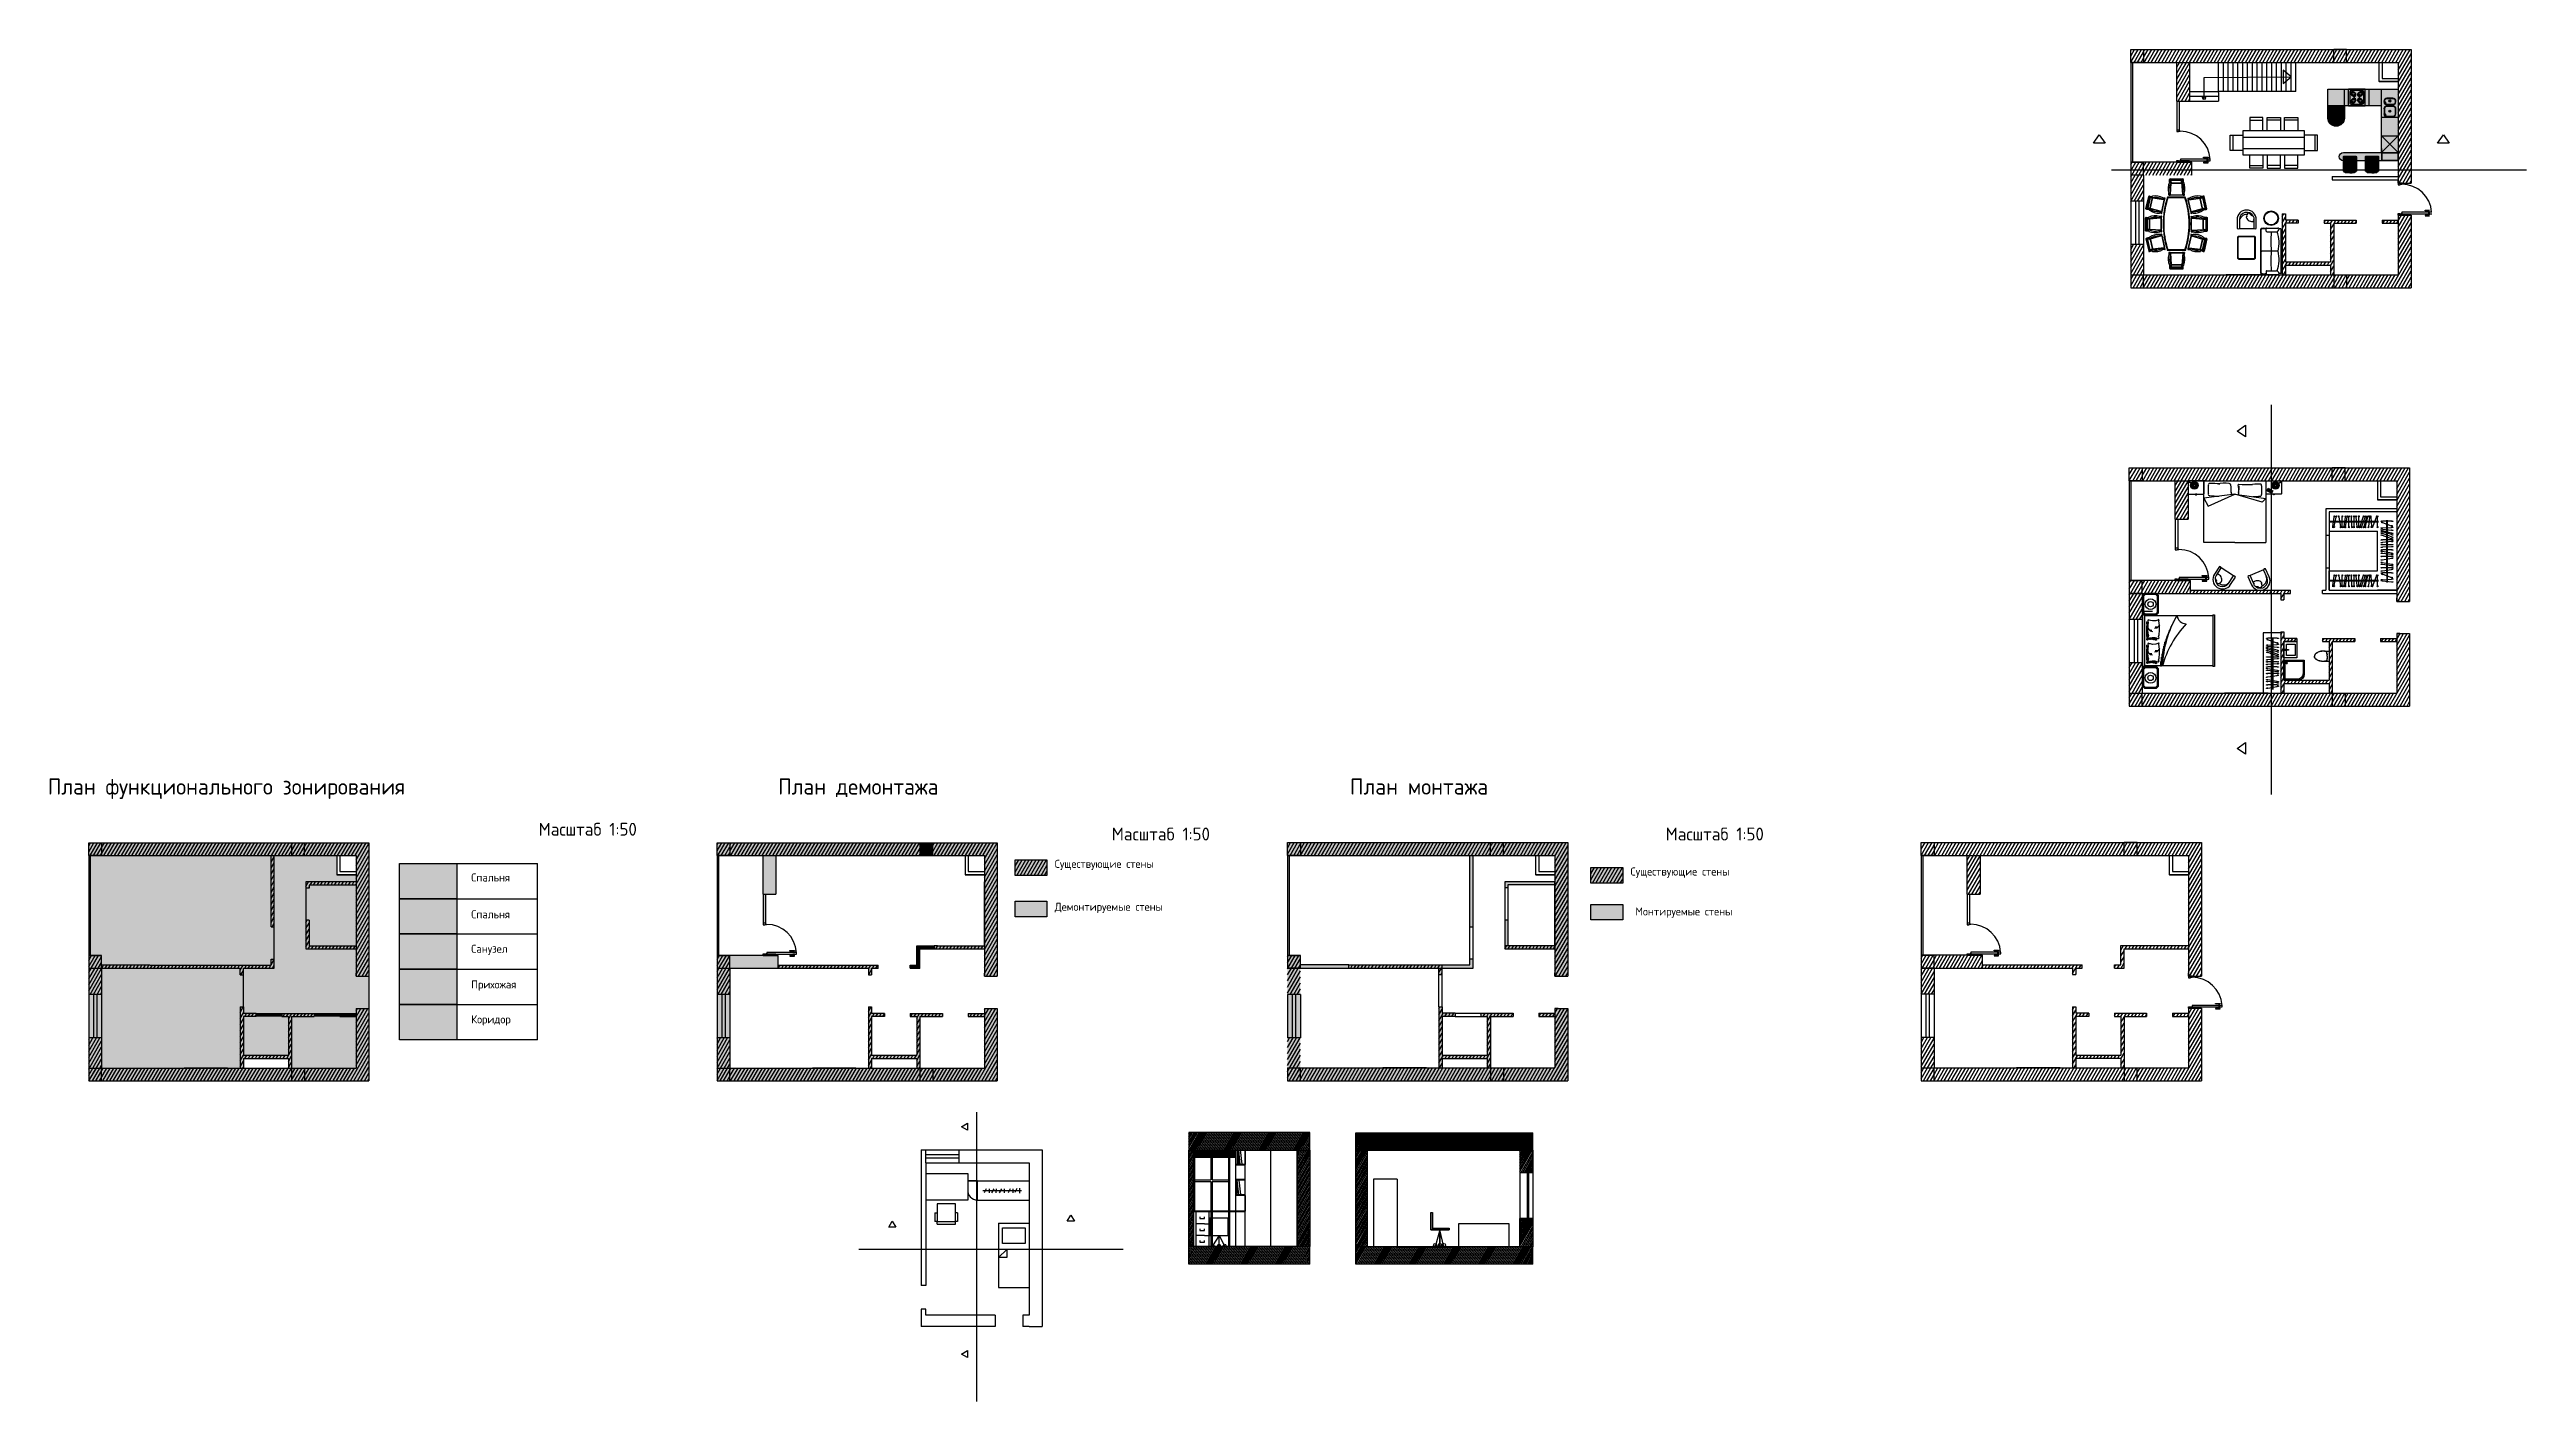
# Model space of a CAD drawing. Header units: millimetres. Extents: x -36495272392165 to 352544598049420, y -228287860276617 to 83349.
# Drawn here: x 4942 to 81825, y 36392 to 78378 of the extents above; entities that cross this region are included whole.
import ezdxf

# ---------------------------------------------------------------- set-up
doc = ezdxf.new("R2010")
doc.units = ezdxf.units.MM
doc.header["$MEASUREMENT"] = 0
for name, color, linetype in [('dwgmodels.com', 30, 'Continuous'), ('freecads.com', 7, 'Continuous'), ('Furniture', 34, 'Continuous')]:
    doc.layers.add(name, color=color, linetype=linetype)
doc.styles.get("Standard").update_dxf_attribs({"font": 'GOST Common.ttf'})
pattern_1 = [(60, (-36206.54, 50208.95), (-81.18988, 46.875), [])]
pattern_2 = [(60, (-15222.61, 60845.3), (-81.18988, 46.875), [])]
pattern_3 = [(60, (-23756.33, 50214.17), (-81.18988, 46.875), [])]
pattern_4 = [(60, (-17250.52, 74843.575), (-81.18988, 46.875), [])]
pattern_5 = [(60, (-17294.835, 61852.8), (-81.18988, 46.875), [])]
pattern_6 = [(90, (212543.303, -169786.99), (-17.719921, 8.8599605), [0, -17.719921])]

msp = doc.modelspace()

# ---------------------------------------------------------------- texts
at = {"width": 3}
msp.add_text('12 00', height=10.64, rotation=330.643516, dxfattribs=at).set_placement((73786, 64676.4))
for s, height, p in [('План функционального зонирования', 500, (4885.7, 55238.8)), ('План демонтажа', 500, (27554.8, 55238.8)), ('План монтажа', 500, (45306.3, 55238.8)), ('Масштаб 1:50', 400, (20123.2, 53962.7)), ('Масштаб 1:50', 400, (37912.6, 53814.4)), ('Масштаб 1:50', 400, (55105.3, 53814.4))]:
    msp.add_text(s, height=height).set_placement(p)
at = {"color": 7}
for s, p in [('Существующие стены', (36144.1, 52963.4)), ('Спальня', (18031.4, 52540.1)), ('Существующие стены', (54015.3, 52724.5)), ('Спальня', (18031.4, 51396.3)), ('Демонтируемые стены', (36144.1, 51630.4)), (' Монтируемые стены', (54015.3, 51484.4)), ('Санузел', (18031.4, 50325.5)), ('Прихожая', (18031.4, 49218.2)), ('Коридор', (18031.4, 48135.2))]:
    msp.add_text(s, height=250, dxfattribs=at).set_placement(p)

# ---------------------------------------------------------------- blocks, each defined once
blk = doc.blocks.new('мичм ва')
h = blk.add_hatch(color=254)
edge = h.paths.add_edge_path()
edge.add_line((235, 30), (235, 550))
edge.add_line((235, 550), (215, 550))
edge.add_arc((139, 530), 78.3, 14.86323, 74.91097)
edge.add_arc((2, -249), 869, 79.52277, 100.69944)
edge.add_arc((-141, 531), 76.2, 104.121, 165.56158)
edge.add_line((-215, 550), (-235, 550))
edge.add_line((-235, 550), (-235, 30))
edge.add_arc((-205, 30), 30, 180, 270)
edge.add_line((-205, 0), (205, 0))
edge.add_arc((205, 30), 30, 270, 360)
at = {"color": 0}
blk.add_line((215, 550), (215, 480), dxfattribs=at)
blk.add_lwpolyline([(235, 30), (235, 550), (215, 550), (215, 550, 0.268172), (160, 606, 0.092665), (-160, 605, 0.274698), (-215, 550), (-215, 550), (-235, 550), (-235, 30, 0.414214), (-205, 0), (205, 0, 0.414214), (235, 30, 7.595754)], format="xyb", dxfattribs=at)
for points in [[(-235, 550), (-215, 550), (-215, 480)], [(215, 550), (235, 550), (235, 30)]]:
    blk.add_lwpolyline(points, dxfattribs=at)
for centre, radius, start, end in [((-213, 457), 22.9, 95.83493, 166.83362), ((839, 213), 1060, 166.48212, 189.9611), ((-89, 466), 103, 114.15245, 182.66928), ((0, -506), 986, 78.80003, 101.19997), ((2, -249), 819, 80.91226, 99.31897), ((89, 466), 103, 357.33072, 65.84755), ((-839, 213), 1060, 350.0389, 13.51788), ((213, 457), 22.9, 13.16638, 84.16507)]:
    blk.add_arc(centre, radius, start, end, dxfattribs=at)
blk = doc.blocks.new('Kitchen furn 7d')
at = {"linetype": 'ByBlock'}
h = blk.add_hatch(color=254, dxfattribs=at)
edge = h.paths.add_edge_path()
edge.add_line((0, 2601), (1985, 2601))
edge.add_arc((1984, 2451), 151, -89.80587, 89.80587, ccw=False)
edge.add_line((1985, 2300), (600, 2300))
edge.add_line((600, 2300), (600, 600))
edge.add_line((600, 600), (2550, 600))
edge.add_line((2550, 600), (2550, 0))
edge.add_line((2550, 0), (0, 0))
edge.add_line((0, 0), (0, 2601))
h = blk.add_hatch(color=254, dxfattribs=at)
edge = h.paths.add_edge_path()
edge.add_line((1950, 600), (1950, 1049))
edge.add_arc((2250, 1049), 300, 0, 180, ccw=False)
edge.add_line((2550, 1049), (2550, 600))
edge.add_line((2550, 600), (1950, 600))
at = {"color": 0, "linetype": 'ByBlock'}
for p, q in [((600, 2300), (0, 1700)), ((0, 2300), (600, 1700)), ((600, 2300), (0, 2300)), ((600, 2150), (600, 2601)), ((600, 2149), (600, 649)), ((600, 1700), (0, 1700)), ((600, 1020), (0, 1020)), ((600, 649), (600, 0)), ((1050, 600), (1050, 0)), ((1200, 600), (1200, 0)), ((1800, 600), (1800, 0)), ((1950, 600), (1950, 0))]:
    blk.add_line(p, q, dxfattribs=at)
at = {"color": 0}
for p, q in [((94, 894), (102, 940)), ((103, 939), (95, 893)), ((98, 891), (106, 936)), ((102, 940), (123, 973)), ((124, 971), (103, 939)), ((106, 936), (103, 939)), ((106, 936), (126, 969)), ((113, 930), (106, 936)), ((106, 886), (113, 930)), ((113, 930), (133, 961)), ((123, 973), (151, 992)), ((152, 991), (124, 971)), ((126, 969), (124, 971)), ((126, 969), (154, 988)), ((133, 961), (126, 969)), ((133, 961), (160, 979)), ((151, 992), (188, 1000)), ((189, 998), (152, 991)), ((154, 988), (152, 991)), ((154, 988), (191, 995)), ((160, 979), (154, 988)), ((196, 986), (160, 979)), ((188, 1000), (412, 1000)), ((411, 998), (189, 998)), ((191, 995), (409, 995)), ((404, 986), (196, 986)), ((429, 983), (404, 986)), ((409, 995), (435, 992)), ((437, 995), (411, 998)), ((412, 1000), (438, 996)), ((435, 992), (429, 983)), ((429, 983), (462, 965)), ((469, 973), (435, 992)), ((471, 976), (437, 995)), ((438, 996), (473, 977)), ((447, 897), (474, 922)), ((474, 922), (452, 953)), ((462, 965), (469, 973)), ((462, 965), (485, 933)), ((469, 973), (471, 976)), ((493, 940), (469, 973)), ((495, 942), (471, 976)), ((473, 977), (497, 943)), ((485, 933), (474, 922)), ((474, 922), (482, 878)), ((485, 933), (493, 940)), ((494, 886), (485, 933)), ((493, 940), (495, 942)), ((502, 891), (493, 940)), ((505, 893), (495, 942)), ((497, 943), (506, 894)), ((94, 707), (94, 894)), ((98, 673), (94, 707)), ((94, 461), (102, 507)), ((94, 433), (94, 461)), ((98, 399), (94, 433)), ((95, 893), (95, 708)), ((95, 708), (99, 674)), ((103, 506), (95, 460)), ((95, 460), (95, 434)), ((95, 434), (99, 400)), ((98, 710), (98, 891)), ((102, 676), (98, 710)), ((113, 641), (98, 673)), ((98, 458), (106, 503)), ((98, 436), (98, 458)), ((102, 402), (98, 436)), ((113, 366), (98, 399)), ((99, 674), (114, 642)), ((99, 400), (114, 368)), ((117, 644), (102, 676)), ((102, 507), (123, 540)), ((117, 370), (102, 402)), ((124, 539), (103, 506)), ((106, 503), (103, 506)), ((106, 716), (106, 886)), ((110, 683), (106, 716)), ((106, 503), (126, 536)), ((113, 497), (106, 503)), ((106, 453), (113, 497)), ((106, 441), (106, 453)), ((110, 408), (106, 441)), ((124, 652), (110, 683)), ((124, 378), (110, 408)), ((141, 614), (113, 641)), ((113, 497), (133, 528)), ((141, 340), (113, 366)), ((114, 642), (142, 616)), ((114, 368), (142, 341)), ((145, 618), (117, 644)), ((117, 370), (124, 378)), ((145, 344), (117, 370)), ((123, 540), (151, 559)), ((124, 652), (151, 627)), ((152, 558), (124, 539)), ((126, 536), (124, 539)), ((124, 378), (151, 353)), ((126, 536), (154, 555)), ((133, 528), (126, 536)), ((133, 528), (160, 546)), ((188, 602), (141, 614)), ((188, 328), (141, 340)), ((142, 616), (145, 618)), ((142, 616), (189, 604)), ((142, 341), (145, 344)), ((142, 341), (189, 329)), ((151, 627), (145, 618)), ((145, 618), (191, 606)), ((151, 353), (145, 344)), ((145, 344), (191, 332)), ((196, 615), (151, 627)), ((151, 559), (188, 567)), ((196, 341), (151, 353)), ((189, 565), (152, 558)), ((154, 555), (152, 558)), ((154, 555), (191, 562)), ((160, 546), (154, 555)), ((196, 553), (160, 546)), ((412, 602), (188, 602)), ((188, 567), (412, 567)), ((412, 328), (188, 328)), ((189, 604), (411, 604)), ((411, 565), (189, 565)), ((189, 329), (411, 329)), ((191, 606), (409, 606)), ((191, 562), (409, 562)), ((191, 332), (409, 332)), ((404, 615), (196, 615)), ((404, 553), (196, 553)), ((404, 341), (196, 341)), ((445, 625), (404, 615)), ((429, 550), (404, 553)), ((445, 350), (404, 341)), ((409, 606), (451, 616)), ((409, 562), (435, 559)), ((409, 332), (451, 342)), ((411, 604), (453, 613)), ((437, 562), (411, 565)), ((411, 329), (453, 339)), ((454, 612), (412, 602)), ((412, 567), (438, 563)), ((454, 337), (412, 328)), ((435, 559), (429, 550)), ((429, 550), (462, 532)), ((469, 540), (435, 559)), ((471, 543), (437, 562)), ((438, 563), (473, 545)), ((472, 647), (445, 625)), ((451, 616), (445, 625)), ((472, 372), (445, 350)), ((451, 342), (445, 350)), ((447, 464), (474, 489)), ((451, 616), (479, 639)), ((453, 613), (451, 616)), ((451, 342), (479, 365)), ((453, 339), (451, 342)), ((474, 489), (452, 520)), ((453, 613), (482, 636)), ((453, 339), (482, 362)), ((483, 635), (454, 612)), ((483, 361), (454, 337)), ((462, 532), (469, 540)), ((462, 532), (485, 500)), ((469, 540), (471, 543)), ((493, 507), (469, 540)), ((495, 509), (471, 543)), ((472, 647), (489, 678)), ((479, 639), (472, 647)), ((472, 372), (489, 404)), ((479, 365), (472, 372)), ((473, 545), (497, 510)), ((485, 500), (474, 489)), ((474, 489), (482, 445)), ((479, 639), (497, 671)), ((482, 636), (479, 639)), ((479, 365), (497, 397)), ((482, 362), (479, 365)), ((499, 669), (482, 636)), ((499, 395), (482, 362)), ((483, 635), (500, 668)), ((483, 361), (500, 394)), ((485, 500), (493, 507)), ((494, 453), (485, 500)), ((489, 678), (494, 716)), ((489, 404), (494, 441)), ((493, 507), (495, 509)), ((502, 458), (493, 507)), ((494, 716), (494, 886)), ((494, 716), (494, 699)), ((494, 441), (494, 453)), ((494, 441), (494, 424)), ((505, 460), (495, 509)), ((497, 671), (502, 710)), ((497, 510), (506, 461)), ((497, 397), (502, 436)), ((505, 708), (499, 669)), ((505, 434), (499, 395)), ((500, 668), (506, 707)), ((500, 394), (506, 433)), ((502, 680), (502, 891)), ((502, 710), (502, 699)), ((502, 406), (502, 458)), ((502, 436), (502, 424)), ((505, 683), (505, 893)), ((505, 409), (505, 460)), ((506, 685), (506, 894)), ((506, 411), (506, 461))]:
    blk.add_line(p, q, dxfattribs=at)
at = {"color": 0, "ltscale": 600}
for p, q in [((1800, 600), (1200, 600)), ((1250, 500), (1250, 100)), ((1700, 550), (1300, 550)), ((1300, 50), (1700, 50)), ((1750, 100), (1750, 500)), ((1200, 0), (1800, 0))]:
    blk.add_line(p, q, dxfattribs=at)
at = {"color": 0, "linetype": 'ByBlock'}
for points in [[(0, 2601), (1985, 2601, -0.996618), (1985, 2300), (600, 2300), (600, 600), (2550, 600, -0.416861), (2550, 600), (2550, 0), (0, 0), (0, 2601)], [(1950, 600), (1950, 1049, -1), (2550, 1049), (2550, 600), (1950, 600)]]:
    blk.add_lwpolyline(points, format="xyb", dxfattribs=at)
blk.add_lwpolyline([(15, 2586), (585, 2586), (585, 2315), (15, 2315)], close=True, dxfattribs=at)
at = {"color": 0}
for centre, radius in [((300, 801), 40), ((300, 431), 40), ((300, 801), 25), ((300, 431), 25)]:
    blk.add_circle(centre, radius, dxfattribs=at)
at = {"color": 0, "ltscale": 600}
for centre in [(1375, 425), (1375, 175), (1625, 425), (1625, 175)]:
    blk.add_circle(centre, 75, dxfattribs=at)
for centre, radius, start, end in [((1300, 500), 50, 90, 180), ((1300, 100), 50, 180, 270), ((1368, 432), 93, 85.49745, 184.50255), ((1368, 168), 93, 175.49745, 274.50255), ((1375, 425), 73.8, 0, 180), ((1375, 425), 73.8, 180, 0), ((1375, 175), 73.8, 0, 180), ((1375, 175), 73.8, 180, 0), ((1375, 425), 41.3, 0, 180), ((1375, 425), 41.3, 180, 0), ((1375, 175), 41.3, 0, 180), ((1375, 175), 41.3, 180, 0), ((1382, 418), 93, 265.49745, 4.50255), ((1382, 182), 93, 355.49745, 94.50255), ((1618, 418), 93, 175.49745, 274.50255), ((1618, 182), 93, 85.49745, 184.50255), ((1625, 425), 73.8, 0, 180), ((1625, 425), 73.8, 180, 0), ((1625, 175), 73.8, 0, 180), ((1625, 175), 73.8, 180, 0), ((1625, 425), 41.3, 0, 180), ((1625, 425), 41.3, 180, 0), ((1625, 175), 41.3, 0, 180), ((1625, 175), 41.3, 180, 0), ((1632, 432), 93, 355.49745, 94.50255), ((1632, 168), 93, 265.49745, 4.50255), ((1700, 500), 50, 0, 90), ((1700, 100), 50, 270, 0)]:
    blk.add_arc(centre, radius, start, end, dxfattribs=at)
blk = doc.blocks.new('A$C1352')
at = {"color": 0}
for points in [[(0.003, 0.053), (0.003, 0.553, -0.414214), (0.053, 0.603), (0.753, 0.603, -0.414214), (0.803, 0.553), (0.803, 0.053, -0.414214), (0.753, 0.003), (0.053, 0.003, -0.414214)], [(0.023, 0.053), (0.023, 0.553, -0.414214), (0.053, 0.583), (0.753, 0.583, -0.414214), (0.783, 0.553), (0.783, 0.053, -0.414214), (0.753, 0.023), (0.053, 0.023, -0.414214)]]:
    blk.add_lwpolyline(points, format="xyb", close=True, dxfattribs=at)
blk = doc.blocks.new('A$C6AC06645')
for p, q in [((0, 0.63), (0, 0)), ((0.05, 0.6), (0.05, 0.05)), ((0.05, 0.05), (0.85, 0.05)), ((0.9, 0.9), (0.27, 0.9)), ((0.85, 0.85), (0.3, 0.85)), ((0.85, 0.05), (0.85, 0.85)), ((0.9, 0), (0.9, 0.9)), ((0, 0), (0.9, 0))]:
    blk.add_line(p, q)
blk.add_circle((0.77, 0.12), 0.0314)
for centre, radius in [((0.27, 0.63), 0.27), ((0.3, 0.6), 0.25)]:
    blk.add_arc(centre, radius, 90, 180)

# ---------------------------------------------------------------- hatches: boundary and pattern name
at = {"transparency": 33554687}
h = msp.add_hatch(dxfattribs=at)
h.set_pattern_fill('ANSI31', scale=750, angle=15)
h.set_pattern_definition(pattern_4)
h.paths.add_polyline_path([(78241.8, 78378.2), (76242.8, 78378.2), (76242.8, 77978.2), (77210.1, 77978.2), (77841.8, 77978.2), (77841.8, 74231.2), (77952.8, 74231.2), (78241.8, 74231.2)])
h.paths.add_polyline_path([(74341.8, 72980.2), (74741.8, 72980.2), (74741.8, 73080.2), (74341.8, 73080.2), (74341.8, 73280.2), (74241.8, 73280.2), (74241.8, 71380.2), (74341.8, 71380.2), (74341.8, 71680.2), (75741.8, 71680.2), (75741.8, 71380.2), (75841.8, 71380.2), (75841.8, 72980.2), (76541.8, 72980.2), (76541.8, 73080.2), (75541.8, 73080.2), (75541.8, 72980.2), (75741.8, 72980.2), (75741.8, 71780.2), (74341.8, 71780.2)])
h.paths.add_polyline_path([(78241.8, 73231.2), (77841.8, 73231.2), (77841.8, 71380.2), (76241.8, 71380.2), (76241.8, 70980.2), (78241.8, 70980.2)])
h.paths.add_polyline_path([(75841.8, 71380.2), (69941.8, 71380.2), (69941.8, 70980.2), (75841.8, 70980.2)])
h.paths.add_polyline_path([(69941.8, 72320.2), (69541.8, 72320.2), (69541.8, 71380.2), (69941.8, 71380.2)])
h.paths.add_polyline_path([(69941.8, 74478.2), (69541.8, 74478.2), (69541.8, 73666.2), (69941.8, 73666.2)])
h.paths.add_polyline_path([(71441.8, 74878.2), (70969.8, 74878.2), (69941.8, 74878.2), (69941.8, 74480.2), (71441.8, 74480.2)])
h.paths.add_polyline_path([(77841.8, 73080.2), (77340.8, 73080.2), (77340.8, 72980.2), (77841.8, 72980.2)], flags=17)
h.paths.add_polyline_path([(71369.8, 77978.2), (70969.8, 77978.2), (70969.8, 76779.2), (71369.8, 76779.2)])
h = msp.add_hatch(dxfattribs=at)
h.set_pattern_fill('ANSI31', scale=750, angle=15)
h.set_pattern_definition([(60, (-29700.72, 74838.36), (-81.18988, 46.875), [])])
h.paths.add_polyline_path([(69941.8, 78378.2), (69541.8, 78378.2), (69541.8, 77978.2), (69941.8, 77978.2)])
h.paths.add_polyline_path([(69941.8, 74878.2), (69541.8, 74878.2), (69541.8, 74480.2), (69941.8, 74480.2)])
h.paths.add_polyline_path([(69941.8, 71380.2), (69541.8, 71380.2), (69541.8, 70980.2), (69941.8, 70980.2)])
h.paths.add_polyline_path([(76241.8, 71380.2), (75841.8, 71380.2), (75841.8, 70980.2), (76241.8, 70980.2)])
h = msp.add_hatch()
h.set_pattern_fill('ANSI31', color=256, scale=750, angle=15)
h.set_pattern_definition([(60, (67677.24, 74582.85), (-81.1899, 46.875), [])])
h.paths.add_polyline_path([(75842.8, 78378.2), (69941.8, 78378.2), (69941.8, 77978.2), (70969.8, 77978.2), (71369.8, 77978.2), (74241.8, 77978.2), (74341.7, 77979.5), (74341.7, 77978.2), (75597.3, 77978.2), (75842.8, 77978.2)])
h = msp.add_hatch(dxfattribs=at)
h.set_pattern_fill('ANSI31', scale=750, angle=15)
h.set_pattern_definition(pattern_4)
h.paths.add_polyline_path([(76242.8, 77978.2), (76242.8, 78378.2), (75842.8, 78378.2), (75842.8, 77978.2)])
h = msp.add_hatch(dxfattribs=at)
h.set_pattern_fill('ANSI31', scale=750, angle=15)
h.set_pattern_definition(pattern_5)
h.paths.add_polyline_path([(78197.4, 65387.4), (76198.4, 65387.4), (76198.4, 64987.4), (77165.8, 64987.4), (77797.4, 64987.4), (77797.4, 61240.4), (77908.4, 61240.4), (78197.4, 61240.4)])
h.paths.add_polyline_path([(74297.4, 59989.4), (74697.4, 59989.4), (74697.4, 60089.4), (74297.4, 60089.4), (74297.4, 60289.4), (74197.4, 60289.4), (74197.4, 58389.4), (74297.4, 58389.4), (74297.4, 58689.4), (75697.4, 58689.4), (75697.4, 58389.4), (75797.4, 58389.4), (75797.4, 59989.4), (76497.4, 59989.4), (76497.4, 60089.4), (75497.4, 60089.4), (75497.4, 59989.4), (75697.4, 59989.4), (75697.4, 58789.4), (74297.4, 58789.4)])
h.paths.add_polyline_path([(78197.4, 60240.4), (77797.4, 60240.4), (77797.4, 58389.4), (76197.4, 58389.4), (76197.4, 57989.4), (78197.4, 57989.4)])
h.paths.add_polyline_path([(75797.4, 58389.4), (69897.4, 58389.4), (69897.4, 57989.4), (75797.4, 57989.4)])
h.paths.add_polyline_path([(69897.4, 59329.4), (69497.4, 59329.4), (69497.4, 58389.4), (69897.4, 58389.4)])
h.paths.add_polyline_path([(69897.4, 61487.4), (69497.4, 61487.4), (69497.4, 60675.4), (69897.4, 60675.4)])
h.paths.add_polyline_path([(71397.4, 61887.4), (70925.4, 61887.4), (69897.4, 61887.4), (69897.4, 61489.4), (71397.4, 61489.4)])
h.paths.add_polyline_path([(74496.4, 61589.4), (71397.4, 61589.4), (71397.4, 61489.4), (74197.4, 61489.4), (74197.4, 61289.4), (74297.4, 61289.4), (74297.4, 61487.4), (74297.4, 61489.4), (74496.4, 61489.4)])
h.paths.add_polyline_path([(77797.4, 60089.4), (77296.4, 60089.4), (77296.4, 59989.4), (77797.4, 59989.4)], flags=17)
h.paths.add_polyline_path([(71325.4, 64987.4), (70925.4, 64987.4), (70925.4, 63788.4), (71325.4, 63788.4)])
h = msp.add_hatch(dxfattribs=at)
h.set_pattern_fill('ANSI31', scale=750, angle=15)
h.set_pattern_definition([(60, (-29745.04, 61847.58), (-81.18988, 46.875), [])])
h.paths.add_polyline_path([(69897.4, 64987.4), (69897.4, 65387.4), (69497.4, 65387.4), (69497.4, 64987.4)])
h.paths.add_polyline_path([(69497.4, 61887.4), (69497.4, 61489.4), (69897.4, 61489.4), (69897.4, 61887.4)])
h.paths.add_polyline_path([(69497.4, 57989.4), (69897.4, 57989.4), (69897.4, 58389.4), (69497.4, 58389.4)])
h.paths.add_polyline_path([(76197.4, 57989.4), (76197.4, 58389.4), (75797.4, 58389.4), (75797.4, 57989.4)])
h = msp.add_hatch()
h.set_pattern_fill('ANSI31', color=256, scale=750, angle=15)
h.set_pattern_definition([(60, (67632.92, 61592.08), (-81.1899, 46.875), [])])
h.paths.add_polyline_path([(75798.4, 65387.4), (69897.4, 65387.4), (69897.4, 64987.4), (70925.4, 64987.4), (71325.4, 64987.4), (74197.4, 64987.4), (74297.4, 64988.8), (74297.4, 64987.4), (75553, 64987.4), (75798.4, 64987.4)])
h = msp.add_hatch(dxfattribs=at)
h.set_pattern_fill('ANSI31', scale=750, angle=15)
h.set_pattern_definition(pattern_5)
h.paths.add_polyline_path([(76198.4, 64987.4), (76198.4, 65387.4), (75798.4, 65387.4), (75798.4, 64987.4)])
h = msp.add_hatch()
h.set_pattern_fill('DOTS', color=256, scale=11.162155, angle=90, style=0)
h.set_pattern_definition(pattern_6)
h.paths.add_polyline_path([(70450.5, 59234.7), (70527, 59234.7, -0.1242731), (70973.5, 60797.4, 0.1225633)])
h = msp.add_hatch()
h.set_pattern_fill('DOTS', color=256, scale=11.162155, angle=90, style=0)
h.set_pattern_definition(pattern_6)
h.paths.add_polyline_path([(70034.2, 59886.3), (70013.7, 59872.6), (70013.7, 59841.7), (70030.8, 59797.1), (70017.1, 59721.5), (70006.8, 59577.3), (70017.1, 59457.1), (70037.7, 59395.3), (70017.1, 59330.1), (70044.5, 59312.9), (70075.4, 59326.6), (70154.3, 59333.5), (70229.8, 59333.5), (70298.4, 59316.3), (70336.2, 59306), (70367, 59323.2), (70349.9, 59361), (70353.2, 59372.3), (70285.5, 59389.2), (70210, 59389.2), (70131.1, 59382.4), (70100.2, 59368.6), (70072.8, 59385.8), (70093.3, 59451), (70072.8, 59512.8), (70062.5, 59633), (70072.8, 59777.2), (70086.5, 59852.8), (70081.8, 59864.9), (70058.3, 59869.2)])
h.paths.add_polyline_path([(70034.2, 60615.5), (70013.7, 60601.8), (70013.7, 60570.9), (70030.8, 60526.3), (70017.1, 60450.7), (70006.8, 60306.5), (70017.1, 60186.3), (70037.7, 60124.5), (70017.1, 60059.3), (70044.5, 60042.1), (70075.4, 60055.9), (70154.3, 60062.7), (70229.8, 60062.7), (70298.4, 60045.6), (70336.2, 60035.3), (70367, 60052.4), (70349.9, 60090.2), (70353.2, 60101.5), (70285.5, 60118.5), (70210, 60118.5), (70131.1, 60111.6), (70100.2, 60097.9), (70072.8, 60115), (70093.3, 60180.3), (70072.8, 60242.1), (70062.5, 60362.2), (70072.8, 60506.5), (70086.5, 60582), (70081.8, 60594.1), (70058.3, 60598.4)])
h = msp.add_hatch(color=8, dxfattribs=at)
h.dxf.hatch_style = 1
h.paths.add_polyline_path([(6557.1, 53743.6), (6157.1, 53743.6), (6157.1, 53343.6), (6557.1, 53343.6)])
h.paths.add_polyline_path([(6557.1, 46345.6), (6557.1, 46745.6), (6157.1, 46745.6), (6157.1, 46345.6)])
h.paths.add_polyline_path([(12857.1, 46745.6), (12457.1, 46745.6), (12457.1, 46345.6), (12857.1, 46345.6)])
h.paths.add_polyline_path([(12458.1, 53743.6), (12458.1, 53343.6), (12858.1, 53343.6), (12858.1, 53743.6)])
h.paths.add_polyline_path([(6157.1, 50243.6), (6157.1, 49845.6), (6557.1, 49845.6), (6557.1, 50243.6)])
h = msp.add_hatch(color=9, dxfattribs=at)
h.dxf.hatch_style = 1
h.paths.add_polyline_path([(7585.1, 53343.6), (7985.1, 53343.6), (10857.1, 53343.6), (10957.1, 53344.9), (10957.1, 53343.6), (12458.1, 53343.6), (12458.1, 53743.6), (6557.1, 53743.6), (6557.1, 53343.6)])
h.paths.add_polyline_path([(12858.1, 53743.6), (12858.1, 53343.6), (13825.5, 53343.6), (14457.1, 53343.6), (14457.1, 49596.6), (14857.1, 49596.6), (14857.1, 53743.6)])
h.paths.add_polyline_path([(6557.1, 47685.6), (6157.1, 47685.6), (6157.1, 46745.6), (6557.1, 46745.6)])
h.paths.add_polyline_path([(6157.1, 49031.6), (6557.1, 49031.6), (6557.1, 49843.6), (6157.1, 49843.6)])
h.paths.add_polyline_path([(6557.1, 46745.6), (6557.1, 46345.6), (12457.1, 46345.6), (12457.1, 46745.6)])
h.paths.add_polyline_path([(14857.1, 46345.6), (14857.1, 48596.6), (14457.1, 48596.6), (14457.1, 46745.6), (12857.1, 46745.6), (12857.1, 46345.6)])
h = msp.add_hatch(dxfattribs=at)
h.set_pattern_fill('ANSI31', color=251, scale=750, angle=15)
h.set_pattern_definition(pattern_1)
h.paths.add_polyline_path([(12458.1, 53743.6), (6557.1, 53743.6), (6557.1, 53343.6), (7585.1, 53343.6), (7985.1, 53343.6), (10857.1, 53343.6), (10957.1, 53344.9), (10957.1, 53343.6), (12458.1, 53343.6)])
h.paths.add_polyline_path([(6557.1, 53743.6), (6157.1, 53743.6), (6157.1, 53343.6), (6557.1, 53343.6)])
h.paths.add_polyline_path([(12858.1, 53743.6), (12458.1, 53743.6), (12458.1, 53343.6), (12858.1, 53343.6)])
h.paths.add_polyline_path([(14857.1, 53743.6), (12858.1, 53743.6), (12858.1, 53343.6), (13825.5, 53343.6), (14457.1, 53343.6), (14457.1, 49596.6), (14857.1, 49596.6)])
h.paths.add_polyline_path([(6557.1, 50243.6), (6157.1, 50243.6), (6157.1, 49845.6), (6557.1, 49845.6)])
h.paths.add_polyline_path([(6557.1, 49843.6), (6157.1, 49843.6), (6157.1, 49031.6), (6557.1, 49031.6)])
h.paths.add_polyline_path([(6557.1, 47685.6), (6157.1, 47685.6), (6157.1, 46745.6), (6557.1, 46745.6)])
h.paths.add_polyline_path([(6557.1, 46745.6), (6157.1, 46745.6), (6157.1, 46345.6), (6557.1, 46345.6)])
h.paths.add_polyline_path([(12457.1, 46745.6), (6557.1, 46745.6), (6557.1, 46345.6), (12457.1, 46345.6)])
h.paths.add_polyline_path([(14857.1, 48596.6), (14457.1, 48596.6), (14457.1, 46745.6), (12857.1, 46745.6), (12857.1, 46345.6), (14857.1, 46345.6)])
h.paths.add_polyline_path([(12857.1, 46745.6), (12457.1, 46745.6), (12457.1, 46345.6), (12857.1, 46345.6)])
h = msp.add_hatch(dxfattribs=at)
h.set_pattern_fill('ANSI31', color=251, scale=750, angle=15)
h.set_pattern_definition(pattern_1)
h.paths.add_polyline_path([(6557.1, 53743.6), (6157.1, 53743.6), (6157.1, 53343.6), (6557.1, 53343.6)])
h = msp.add_hatch(dxfattribs=at)
h.set_pattern_fill('ANSI31', color=251, scale=750, angle=15)
h.set_pattern_definition(pattern_1)
h.paths.add_polyline_path([(12458.1, 53743.6), (12458.1, 53343.6), (12858.1, 53343.6), (12858.1, 53743.6)])
h.paths.add_polyline_path([(6157.1, 50243.6), (6157.1, 49845.6), (6557.1, 49845.6), (6557.1, 50243.6)])
h.paths.add_polyline_path([(6557.1, 46345.6), (6557.1, 46745.6), (6157.1, 46745.6), (6157.1, 46345.6)])
h.paths.add_polyline_path([(12457.1, 46745.6), (12457.1, 46345.6), (12857.1, 46345.6), (12857.1, 46745.6)])
h = msp.add_hatch(color=7, dxfattribs=at)
h.dxf.hatch_style = 1
h.paths.add_polyline_path([(6207.1, 53343.6), (6157.1, 53343.6), (6157.1, 50243.6), (6207.1, 50243.6)])
at = {"true_color": 0xafd9aa, "transparency": 33554687}
h = msp.add_hatch(color=9, dxfattribs=at)
h.dxf.hatch_style = 1
h.paths.add_polyline_path([(11818.6, 53343.6), (7985.1, 53343.6), (7585.1, 53343.6), (6207.1, 53343.6), (6207.1, 50243.6), (6557.1, 50243.6), (6557.1, 49945.6), (8057.1, 49945.6), (11156.1, 49945.6), (11818.6, 49945.6)])
at = {"transparency": 33554687}
h = msp.add_hatch(color=9, dxfattribs=at)
h.dxf.hatch_style = 1
h.paths.add_polyline_path([(11918.6, 53343.6), (11818.6, 53343.6), (11818.6, 51131.7), (11918.6, 51131.7)])
h.paths.add_polyline_path([(11918.6, 50131.7), (11818.6, 50131.7), (11818.6, 49945.6), (11156.1, 49945.6), (8057.1, 49945.6), (6557.1, 49945.6), (6557.1, 49845.6), (11918.6, 49845.6)])
h.paths.add_polyline_path([(10957.1, 48345.6), (11357.1, 48345.6), (11357.1, 48445.6), (10957.1, 48445.6), (10957.1, 48645.6), (10857.1, 48645.6), (10857.1, 46745.6), (10957.1, 46745.6), (10957.1, 47045.6), (12357.1, 47045.6), (12357.1, 46745.6), (12457.1, 46745.6), (12457.1, 48345.6), (13157.1, 48345.6), (13157.1, 48445.6), (12157.1, 48445.6), (12157.1, 48345.6), (12357.1, 48345.6), (12357.1, 47145.6), (10957.1, 47145.6)])
h.paths.add_polyline_path([(10957.1, 49845.6), (10857.1, 49845.6), (10857.1, 49645.6), (10957.1, 49645.6)])
h = msp.add_hatch(dxfattribs=at)
h.set_pattern_fill('ANSI31', color=8, scale=750, angle=15)
h.set_pattern_definition(pattern_1)
h.paths.add_polyline_path([(11918.6, 53343.6), (11818.6, 53343.6), (11818.6, 51131.7), (11918.6, 51131.7)])
h.paths.add_polyline_path([(11918.6, 50131.7), (11818.6, 50131.7), (11818.6, 49945.6), (11156.1, 49945.6), (8057.1, 49945.6), (6557.1, 49945.6), (6557.1, 49845.6), (11918.6, 49845.6)])
h.paths.add_polyline_path([(10957.1, 49845.6), (10857.1, 49845.6), (10857.1, 49843.6), (10857.1, 49645.6), (10957.1, 49645.6)])
h.paths.add_polyline_path([(11357.1, 48445.6), (10957.1, 48445.6), (10957.1, 48645.6), (10857.1, 48645.6), (10857.1, 46745.6), (10957.1, 46745.6), (10957.1, 47045.6), (12357.1, 47045.6), (12357.1, 46745.6), (12457.1, 46745.6), (12457.1, 48345.6), (13157.1, 48345.6), (13157.1, 48445.6), (12157.1, 48445.6), (12157.1, 48345.6), (12357.1, 48345.6), (12357.1, 47145.6), (10957.1, 47145.6), (10957.1, 48345.6), (11357.1, 48345.6)])
at = {"true_color": 0xf9bec0, "transparency": 33554687}
h = msp.add_hatch(color=254, dxfattribs=at)
h.dxf.hatch_style = 1
h.paths.add_polyline_path([(14457.1, 49696.6), (14457.1, 50445.6), (12900.1, 50445.6), (12900.1, 50545.6), (12900.1, 52529.7), (14457.1, 52529.7), (14457.1, 52746.6), (13857.1, 52746.6), (13857.1, 53343.6), (11918.6, 53343.6), (11918.6, 49845.6), (10957.1, 49845.6), (10957.1, 48645.6), (10957.1, 48445.6), (11357.1, 48445.6), (12157.1, 48445.6), (13157.1, 48445.6), (13956.1, 48445.6), (14457.1, 48445.6), (14457.1, 48596.6), (14857.1, 48596.6), (14857.1, 49596.6), (14457.1, 49596.6)])
h.paths.add_polyline_path([(17579.8, 48721.9), (15809.5, 48721.9), (15809.5, 47627.9), (17579.8, 47627.9)])
at = {"true_color": 0xafd9aa, "transparency": 33554687}
h = msp.add_hatch(color=9, dxfattribs=at)
h.dxf.hatch_style = 1
h.paths.add_polyline_path([(17579.8, 53098.1), (15809.5, 53098.1), (15809.5, 52004), (17579.8, 52004)])
at = {"transparency": 33554687}
h = msp.add_hatch(color=8, dxfattribs=at)
h.dxf.hatch_style = 1
h.paths.add_polyline_path([(25660.2, 53343.6), (26060.2, 53343.6), (26060.2, 53743.6), (25660.2, 53743.6)])
h.paths.add_polyline_path([(26060.2, 46745.6), (25660.2, 46745.6), (25660.2, 46345.6), (26060.2, 46345.6)])
h.paths.add_polyline_path([(32360.2, 46745.6), (31960.2, 46745.6), (31960.2, 46345.6), (32360.2, 46345.6)])
h.paths.add_polyline_path([(25660.2, 49845.6), (26060.2, 49845.6), (26060.2, 50243.6), (25660.2, 50243.6)])
h = msp.add_hatch(dxfattribs=at)
h.set_pattern_fill('ANSI31', color=251, scale=750, angle=15)
h.set_pattern_definition(pattern_1)
h.paths.add_polyline_path([(25660.2, 53343.6), (26060.2, 53343.6), (26060.2, 53743.6), (25660.2, 53743.6)])
h.paths.add_polyline_path([(31961.3, 53343.6), (32361.2, 53343.6), (32361.2, 53743.6), (31961.3, 53743.6)])
h.paths.add_polyline_path([(26060.2, 46345.6), (26060.2, 46745.6), (25660.2, 46745.6), (25660.2, 46345.6)])
h.paths.add_polyline_path([(31960.2, 46745.6), (31960.2, 46345.6), (32360.2, 46345.6), (32360.2, 46745.6)])
h.paths.add_polyline_path([(25660.2, 50243.6), (25660.2, 49845.6), (26060.2, 49845.6), (26060.2, 50243.6)])
h = msp.add_hatch(color=9, dxfattribs=at)
h.dxf.hatch_style = 1
h.paths.add_polyline_path([(34360.2, 53743.6), (32361.2, 53743.6), (32361.2, 53343.6), (33328.6, 53343.6), (33960.2, 53343.6), (33960.2, 49596.6), (34360.2, 49596.6)])
h.paths.add_polyline_path([(33960.2, 50545.6), (32503.2, 50545.6), (32403.2, 50545.6), (32403.2, 50445.6), (33960.2, 50445.6)], flags=17)
h.paths.add_polyline_path([(30659.2, 49945.6), (27560.2, 49945.6), (27560.2, 49845.6), (30360.2, 49845.6), (30360.2, 49645.6), (30460.2, 49645.6), (30460.2, 49843.6), (30460.2, 49845.6), (30659.2, 49845.6)])
h.paths.add_polyline_path([(30460.2, 48345.6), (30860.2, 48345.6), (30860.2, 48445.6), (30460.2, 48445.6), (30460.2, 48645.6), (30360.2, 48645.6), (30360.2, 46745.6), (30460.2, 46745.6), (30460.2, 47045.6), (31860.2, 47045.6), (31860.2, 46745.6), (31960.2, 46745.6), (31960.2, 48345.6), (32660.2, 48345.6), (32660.2, 48445.6), (31660.2, 48445.6), (31660.2, 48345.6), (31860.2, 48345.6), (31860.2, 47145.6), (30460.2, 47145.6)])
h.paths.add_polyline_path([(34360.2, 48596.6), (33960.2, 48596.6), (33960.2, 46745.6), (32360.2, 46745.6), (32360.2, 46345.6), (34360.2, 46345.6)])
h.paths.add_polyline_path([(33960.2, 48445.6), (33459.2, 48445.6), (33459.2, 48345.6), (33960.2, 48345.6)], flags=17)
h.paths.add_polyline_path([(31960.2, 46745.6), (31860.2, 46745.6), (26060.2, 46745.6), (26060.2, 46345.6), (31960.2, 46345.6)])
h.paths.add_polyline_path([(26060.2, 47685.6), (25660.2, 47685.6), (25660.2, 46745.6), (26060.2, 46745.6)])
h.paths.add_polyline_path([(26060.2, 49843.6), (25660.2, 49843.6), (25660.2, 49031.6), (26060.2, 49031.6)])
h = msp.add_hatch(dxfattribs=at)
h.set_pattern_fill('ANSI31', color=251, scale=750, angle=15)
h.set_pattern_definition(pattern_1)
h.paths.add_polyline_path([(34360.2, 53743.6), (32361.2, 53743.6), (32361.2, 53343.6), (33328.6, 53343.6), (33960.2, 53343.6), (33960.2, 49596.6), (34360.2, 49596.6)])
h.paths.add_polyline_path([(33960.2, 50545.6), (32503.2, 50545.6), (32403.2, 50545.6), (32403.2, 50445.6), (33960.2, 50445.6)], flags=17)
h.paths.add_polyline_path([(30460.2, 48345.6), (30860.2, 48345.6), (30860.2, 48445.6), (30460.2, 48445.6), (30460.2, 48645.6), (30360.2, 48645.6), (30360.2, 46745.6), (30460.2, 46745.6), (30460.2, 47045.6), (31860.2, 47045.6), (31860.2, 46745.6), (31960.2, 46745.6), (31960.2, 48345.6), (32660.2, 48345.6), (32660.2, 48445.6), (31660.2, 48445.6), (31660.2, 48345.6), (31860.2, 48345.6), (31860.2, 47145.6), (30460.2, 47145.6)])
h.paths.add_polyline_path([(31960.2, 46745.6), (26060.2, 46745.6), (26060.2, 46345.6), (31960.2, 46345.6)])
h.paths.add_polyline_path([(26060.2, 47685.6), (25660.2, 47685.6), (25660.2, 46745.6), (26060.2, 46745.6)])
h.paths.add_polyline_path([(26060.2, 49843.6), (25660.2, 49843.6), (25660.2, 49031.6), (26060.2, 49031.6)])
h.paths.add_polyline_path([(30659.2, 49945.6), (27560.2, 49945.6), (27560.2, 49845.6), (30360.2, 49845.6), (30360.2, 49645.6), (30460.2, 49645.6), (30460.2, 49843.6), (30460.2, 49845.6), (30659.2, 49845.6)])
h.paths.add_polyline_path([(34360.2, 48596.6), (33960.2, 48596.6), (33960.2, 46745.6), (32360.2, 46745.6), (32360.2, 46345.6), (34360.2, 46345.6)])
h.paths.add_polyline_path([(33960.2, 48445.6), (33459.2, 48445.6), (33459.2, 48345.6), (33960.2, 48345.6)], flags=17)
h = msp.add_hatch(color=7, dxfattribs=at)
h.dxf.hatch_style = 1
h.paths.add_polyline_path([(25660.2, 50243.6), (25710.2, 50243.6), (25710.2, 53343.6), (25660.2, 53343.6)])
h = msp.add_hatch(color=9, dxfattribs=at)
h.dxf.hatch_style = 1
h.paths.add_polyline_path([(27088.2, 53343.6), (27488.2, 53343.6), (30360.2, 53343.6), (30460.2, 53344.9), (30460.2, 53343.6), (31961.2, 53343.6), (31961.2, 53743.6), (26060.2, 53743.6), (26060.2, 53343.6)])
h = msp.add_hatch(dxfattribs=at)
h.set_pattern_fill('ANSI31', color=251, scale=750, angle=15)
h.set_pattern_definition([(60, (-32119.83, 50208.95), (-81.18988, 46.875), [])])
h.paths.add_polyline_path([(30360.2, 53343.6), (30460.2, 53344.9), (30460.2, 53343.6), (31961.2, 53343.6), (31961.2, 53743.6), (26060.2, 53743.6), (26060.2, 53343.6), (27088.2, 53343.6), (27488.2, 53343.6)])
h = msp.add_hatch(color=1, dxfattribs=at)
h.dxf.hatch_style = 1
h.paths.add_polyline_path([(27488.2, 53343.6), (27088.2, 53343.6), (27088.2, 52144.6), (27488.2, 52144.6)])
h.paths.add_polyline_path([(27163.2, 52144.6), (27088.2, 52144.6), (27088.2, 51243.6), (27163.2, 51243.6)])
h = msp.add_hatch(color=8, dxfattribs=at)
h.dxf.hatch_style = 1
h.paths.add_polyline_path([(31961.3, 53343.6), (32361.2, 53343.6), (32361.2, 53743.6), (31961.3, 53743.6)])
h = msp.add_hatch(dxfattribs=at)
h.set_pattern_fill('ANSI31', color=251, scale=750, angle=15)
h.set_pattern_definition(pattern_1)
h.paths.add_polyline_path([(31961.3, 53343.6), (32361.2, 53343.6), (32361.2, 53743.6), (31961.3, 53743.6)])
h = msp.add_hatch(color=9, dxfattribs=at)
h.dxf.hatch_style = 1
h.paths.add_polyline_path([(35901.1, 52724.9), (35901.1, 53209.3), (34911.5, 53209.3), (34911.5, 52724.9)])
h = msp.add_hatch(dxfattribs=at)
h.set_pattern_fill('ANSI31', color=251, scale=750, angle=15)
h.set_pattern_definition(pattern_1)
h.paths.add_polyline_path([(34911.5, 53209.3), (34911.5, 52724.9), (35901.1, 52724.9), (35901.1, 53209.3)])
h = msp.add_hatch(color=8, dxfattribs=at)
h.dxf.hatch_style = 1
h.paths.add_polyline_path([(43367.4, 53746.5), (43367.4, 53346.5), (43767.4, 53346.5), (43767.4, 53746.5)])
h.paths.add_polyline_path([(49668.4, 53746.5), (49668.4, 53346.5), (50068.4, 53346.5), (50068.4, 53746.5)])
h.paths.add_polyline_path([(43767.4, 50246.5), (43367.4, 50246.5), (43367.4, 49848.5), (43767.4, 49848.5)])
h.paths.add_polyline_path([(43767.4, 46748.5), (43367.4, 46748.5), (43367.4, 46348.5), (43767.4, 46348.5)])
h.paths.add_polyline_path([(49667.4, 46348.5), (50067.4, 46348.5), (50067.4, 46748.5), (49667.4, 46748.5)])
h = msp.add_hatch(dxfattribs=at)
h.set_pattern_fill('ANSI31', color=251, scale=750, angle=15)
h.set_pattern_definition(pattern_2)
h.paths.add_polyline_path([(43767.4, 50246.5), (43367.4, 50246.5), (43367.4, 49848.5), (43767.4, 49848.5)])
h.paths.add_polyline_path([(43767.4, 49846.5), (43367.4, 49846.5), (43367.4, 49034.5), (43767.4, 49034.5)])
h.paths.add_polyline_path([(43767.4, 47688.5), (43367.4, 47688.5), (43367.4, 46748.5), (43767.4, 46748.5)])
h.paths.add_polyline_path([(43767.4, 46748.5), (43367.4, 46748.5), (43367.4, 46348.5), (43767.4, 46348.5)])
h.paths.add_polyline_path([(49667.4, 46748.5), (43767.4, 46748.5), (43767.4, 46348.5), (49667.4, 46348.5)])
h.paths.add_polyline_path([(50067.4, 46748.5), (49667.4, 46748.5), (49667.4, 46348.5), (50067.4, 46348.5)])
h.paths.add_polyline_path([(52067.4, 48599.5), (51667.4, 48599.5), (51667.4, 46748.5), (50067.4, 46748.5), (50067.4, 46348.5), (52067.4, 46348.5)])
h.paths.add_polyline_path([(43767.4, 53746.5), (43367.4, 53746.5), (43367.4, 53346.5), (43767.4, 53346.5)])
h.paths.add_polyline_path([(49668.4, 53746.5), (43767.4, 53746.5), (43767.4, 53346.5), (44795.4, 53346.5), (45195.4, 53346.5), (48067.4, 53346.5), (48167.4, 53347.8), (48167.4, 53346.5), (49668.4, 53346.5)])
h.paths.add_polyline_path([(50068.4, 53746.5), (49668.4, 53746.5), (49668.4, 53346.5), (50068.4, 53346.5)])
h.paths.add_polyline_path([(52067.4, 53746.5), (50068.4, 53746.5), (50068.4, 53346.5), (51035.7, 53346.5), (51667.4, 53346.5), (51667.4, 49599.5), (51778.4, 49599.5), (52067.4, 49599.5)])
h = msp.add_hatch(dxfattribs=at)
h.set_pattern_fill('ANSI31', color=251, scale=750, angle=15)
h.set_pattern_definition(pattern_2)
h.paths.add_polyline_path([(49667.4, 46348.5), (50067.4, 46348.5), (50067.4, 46748.5), (49667.4, 46748.5)])
h.paths.add_polyline_path([(43367.4, 53346.5), (43767.4, 53346.5), (43767.4, 53746.5), (43367.4, 53746.5)])
h.paths.add_polyline_path([(44795.4, 53346.5), (45195.4, 53346.5), (48067.4, 53346.5), (48167.4, 53347.8), (48167.4, 53346.5), (49668.4, 53346.5), (49668.4, 53746.5), (43767.4, 53746.5), (43767.4, 53346.5)])
h.paths.add_polyline_path([(50068.4, 53746.5), (49668.4, 53746.5), (49668.4, 53346.5), (50068.4, 53346.5)])
h.paths.add_polyline_path([(50068.4, 53746.5), (50068.4, 53346.5), (51035.7, 53346.5), (51667.4, 53346.5), (51667.4, 49599.5), (51778.4, 49599.5), (52067.4, 49599.5), (52067.4, 53746.5)])
h = msp.add_hatch(color=7, dxfattribs=at)
h.dxf.hatch_style = 1
h.paths.add_polyline_path([(43367.4, 50246.5), (43417.4, 50246.5), (43417.4, 53346.5), (43367.4, 53346.5)])
h = msp.add_hatch(color=9, dxfattribs=at)
h.dxf.hatch_style = 1
h.paths.add_polyline_path([(50068.4, 53746.5), (50068.4, 53346.5), (51035.7, 53346.5), (51667.4, 53346.5), (51667.4, 49599.5), (51778.4, 49599.5), (52067.4, 49599.5), (52067.4, 53746.5)])
h.paths.add_polyline_path([(43767.4, 53746.5), (43767.4, 53346.5), (44795.4, 53346.5), (45195.4, 53346.5), (48067.4, 53346.5), (48167.4, 53347.8), (48167.4, 53346.5), (49668.4, 53346.5), (49668.4, 53746.5)])
h = msp.add_hatch(color=5, dxfattribs=at)
h.dxf.hatch_style = 1
h.paths.add_polyline_path([(43767.4, 49948.5), (43767.4, 49848.5), (45267.4, 49848.5), (45267.4, 49948.5)])
h.paths.add_polyline_path([(49128.9, 53346.5), (49028.9, 53346.5), (49028.9, 51134.7), (49128.9, 51134.7)])
h = msp.add_hatch(dxfattribs=at)
h.set_pattern_fill('ANSI31', scale=750, angle=15)
h.set_pattern_definition(pattern_3)
h.paths.add_polyline_path([(71735.9, 53748.8), (69736.9, 53748.8), (69736.9, 53348.8), (70704.3, 53348.8), (71335.9, 53348.8), (71335.9, 49601.8), (71446.9, 49601.8), (71735.9, 49601.8)])
h.paths.add_polyline_path([(69335.9, 50450.8), (71335.9, 50450.8), (71335.9, 50550.8), (69235.9, 50550.8), (69235.9, 49950.8), (69034.9, 49950.8), (69034.9, 49850.8), (69335.9, 49850.8)])
h.paths.add_polyline_path([(67835.9, 48350.8), (68235.9, 48350.8), (68235.9, 48450.8), (67835.9, 48450.8), (67835.9, 48650.8), (67735.9, 48650.8), (67735.9, 46750.8), (67835.9, 46750.8), (67835.9, 47050.8), (69235.9, 47050.8), (69235.9, 46750.8), (69335.9, 46750.8), (69335.9, 48350.8), (70035.9, 48350.8), (70035.9, 48450.8), (69035.9, 48450.8), (69035.9, 48350.8), (69235.9, 48350.8), (69235.9, 47150.8), (67835.9, 47150.8)])
h.paths.add_polyline_path([(71735.9, 48601.8), (71335.9, 48601.8), (71335.9, 46750.8), (69735.9, 46750.8), (69735.9, 46350.8), (71735.9, 46350.8)])
h.paths.add_polyline_path([(69335.9, 46750.8), (63435.9, 46750.8), (63435.9, 46350.8), (69335.9, 46350.8)])
h.paths.add_polyline_path([(63435.9, 47690.8), (63035.9, 47690.8), (63035.9, 46750.8), (63435.9, 46750.8)])
h.paths.add_polyline_path([(63435.9, 49848.8), (63035.9, 49848.8), (63035.9, 49036.8), (63435.9, 49036.8)])
h.paths.add_polyline_path([(64935.9, 50248.8), (64463.9, 50248.8), (63435.9, 50248.8), (63435.9, 49850.8), (64935.9, 49850.8)])
h.paths.add_polyline_path([(68034.9, 49950.8), (64935.9, 49950.8), (64935.9, 49850.8), (67735.9, 49850.8), (67735.9, 49650.8), (67835.9, 49650.8), (67835.9, 49848.8), (67835.9, 49850.8), (68034.9, 49850.8)])
h.paths.add_polyline_path([(71335.9, 48450.8), (70834.9, 48450.8), (70834.9, 48350.8), (71335.9, 48350.8)], flags=17)
h.paths.add_polyline_path([(64863.9, 53348.8), (64463.9, 53348.8), (64463.9, 52149.8), (64863.9, 52149.8)])
h = msp.add_hatch(dxfattribs=at)
h.set_pattern_fill('ANSI31', scale=750, angle=15)
h.set_pattern_definition(pattern_1)
h.paths.add_polyline_path([(63435.9, 53348.8), (63435.9, 53748.8), (63035.9, 53748.8), (63035.9, 53348.8)])
h.paths.add_polyline_path([(63035.9, 50248.8), (63035.9, 49850.8), (63435.9, 49850.8), (63435.9, 50248.8)])
h.paths.add_polyline_path([(63035.9, 46350.8), (63435.9, 46350.8), (63435.9, 46750.8), (63035.9, 46750.8)])
h.paths.add_polyline_path([(69735.9, 46350.8), (69735.9, 46750.8), (69335.9, 46750.8), (69335.9, 46350.8)])
h = msp.add_hatch()
h.set_pattern_fill('ANSI31', color=256, scale=750, angle=15)
h.set_pattern_definition([(60, (61171.43, 49953.45), (-81.1899, 46.875), [])])
h.paths.add_polyline_path([(69336.9, 53748.8), (63435.9, 53748.8), (63435.9, 53348.8), (64463.9, 53348.8), (64863.9, 53348.8), (67735.9, 53348.8), (67835.9, 53350.1), (67835.9, 53348.8), (69091.5, 53348.8), (69336.9, 53348.8)])
h = msp.add_hatch(dxfattribs=at)
h.set_pattern_fill('ANSI31', scale=750, angle=15)
h.set_pattern_definition(pattern_3)
h.paths.add_polyline_path([(69736.9, 53348.8), (69736.9, 53748.8), (69336.9, 53748.8), (69336.9, 53348.8)])
h = msp.add_hatch(color=9, dxfattribs=at)
h.dxf.hatch_style = 1
h.paths.add_polyline_path([(12900.1, 52337.7), (13000.1, 52337.7), (13000.1, 52429.7), (14457.1, 52429.7), (14457.1, 52529.7), (12900.1, 52529.7)])
h = msp.add_hatch(dxfattribs=at)
h.set_pattern_fill('ANSI31', color=251, scale=750, angle=15)
h.set_pattern_definition(pattern_1)
h.paths.add_polyline_path([(12900.1, 52337.7), (13000.1, 52337.7), (13000.1, 52429.7), (14457.1, 52429.7), (14457.1, 52529.7), (12900.1, 52529.7)])
h.paths.add_polyline_path([(12900.1, 50545.6), (12900.1, 50445.6), (14457.1, 50445.6), (14457.1, 50545.6), (13000.1, 50545.6), (13000.1, 51337.7), (12900.1, 51337.7)])
at = {"true_color": 0xadddf7, "transparency": 33554687}
h = msp.add_hatch(color=141, dxfattribs=at)
h.dxf.hatch_style = 1
h.paths.add_polyline_path([(13000.1, 52429.7), (13000.1, 52337.7), (12900.1, 52337.7), (12900.1, 51337.7), (13000.1, 51337.7), (13000.1, 50545.6), (14457.1, 50545.6), (14457.1, 52429.7)])
at = {"transparency": 33554687}
h = msp.add_hatch(color=5, dxfattribs=at)
h.dxf.hatch_style = 1
h.paths.add_polyline_path([(50210.4, 52432.6), (51667.4, 52432.6), (51667.4, 52532.6), (50110.4, 52532.6), (50110.4, 52340.5), (50210.4, 52340.5)])
h.paths.add_polyline_path([(50210.4, 51340.5), (50110.4, 51340.5), (50110.4, 50548.5), (50210.4, 50548.5)])
h = msp.add_hatch(color=9, dxfattribs=at)
h.dxf.hatch_style = 1
h.paths.add_polyline_path([(53772.3, 52486.1), (53772.3, 52970.4), (52782.7, 52970.4), (52782.7, 52486.1)])
h = msp.add_hatch(dxfattribs=at)
h.set_pattern_fill('ANSI31', color=251, scale=750, angle=15)
h.set_pattern_definition([(60, (-18335.31, 49970.06), (-81.18988, 46.875), [])])
h.paths.add_polyline_path([(52782.7, 52970.4), (52782.7, 52486.1), (53772.3, 52486.1), (53772.3, 52970.4)])
at = {"true_color": 0xf8f6b0, "transparency": 33554687}
h = msp.add_hatch(color=51, dxfattribs=at)
h.dxf.hatch_style = 1
h.paths.add_polyline_path([(17579.8, 52004), (15809.5, 52004), (15809.5, 50910), (17579.8, 50910)])
at = {"transparency": 33554687}
h = msp.add_hatch(color=1, dxfattribs=at)
h.dxf.hatch_style = 1
h.paths.add_polyline_path([(35901.1, 51443.9), (35901.1, 51928.3), (34911.5, 51928.3), (34911.5, 51443.9)])
h = msp.add_hatch(color=5, dxfattribs=at)
h.dxf.hatch_style = 1
h.paths.add_polyline_path([(52782.7, 51830.2), (52782.7, 51345.9), (53772.3, 51345.9), (53772.3, 51830.2)])
at = {"true_color": 0xafd9aa, "transparency": 33554687}
h = msp.add_hatch(color=9, dxfattribs=at)
h.dxf.hatch_style = 1
h.paths.add_polyline_path([(11918.6, 51131.7), (11818.6, 51131.7), (11818.6, 50131.7), (11918.6, 50131.7)])
at = {"transparency": 33554687}
h = msp.add_hatch(color=9, dxfattribs=at)
h.dxf.hatch_style = 1
h.paths.add_polyline_path([(12900.1, 50545.6), (12900.1, 50445.6), (14457.1, 50445.6), (14457.1, 50545.6), (13000.1, 50545.6), (13000.1, 51337.7), (12900.1, 51337.7)])
at = {"true_color": 0xadddf7, "transparency": 33554687}
h = msp.add_hatch(color=141, dxfattribs=at)
h.dxf.hatch_style = 1
h.paths.add_polyline_path([(17579.8, 50910), (15809.5, 50910), (15809.5, 49816), (17579.8, 49816)])
at = {"transparency": 33554687}
h = msp.add_hatch(color=1, dxfattribs=at)
h.dxf.hatch_style = 1
h.paths.add_polyline_path([(27560.2, 49845.6), (27560.2, 50243.6), (27088.2, 50243.6), (26060.2, 50243.6), (26060.2, 49845.6)])
h = msp.add_hatch(color=1, dxfattribs=at)
h.dxf.hatch_style = 1
h.paths.add_polyline_path([(32403.2, 50445.6), (32403.2, 50545.6), (31860.2, 50545.6), (31860.2, 49945.6), (31659.2, 49945.6), (31659.2, 49845.6), (31960.2, 49845.6), (31960.2, 50445.6)])
h = msp.add_hatch(dxfattribs=at)
h.set_pattern_fill('ANSI31', color=251, scale=750, angle=15)
h.set_pattern_definition(pattern_2)
h.paths.add_polyline_path([(43367.4, 49848.5), (43767.4, 49848.5), (43767.4, 50246.5), (43367.4, 50246.5)])
h.paths.add_polyline_path([(43367.4, 46348.5), (43767.4, 46348.5), (43767.4, 46748.5), (43367.4, 46748.5)])
h = msp.add_hatch(color=5, dxfattribs=at)
h.dxf.hatch_style = 1
h.paths.add_polyline_path([(49128.9, 49948.5), (49128.9, 50134.7), (49028.9, 50134.7), (49028.9, 49948.5), (48366.4, 49948.5), (48167.4, 49948.5), (48167.4, 49848.5), (49128.9, 49848.5)])
h = msp.add_hatch(color=9, dxfattribs=at)
h.dxf.hatch_style = 1
h.paths.add_polyline_path([(51667.4, 50448.5), (51667.4, 50548.5), (50110.4, 50548.5), (50110.4, 50448.5)])
h = msp.add_hatch(dxfattribs=at)
h.set_pattern_fill('ANSI31', color=251, scale=750, angle=15)
h.set_pattern_definition(pattern_2)
h.paths.add_polyline_path([(50110.4, 50548.5), (50110.4, 50448.5), (51667.4, 50448.5), (51667.4, 50548.5)])
at = {"true_color": 0xf8f6b0, "transparency": 33554687}
h = msp.add_hatch(color=51, dxfattribs=at)
h.dxf.hatch_style = 1
h.paths.add_polyline_path([(10857.1, 46745.6), (10857.1, 48645.6), (10857.1, 49845.6), (6557.1, 49845.6), (6557.1, 46745.6)])
h = msp.add_hatch(color=51, dxfattribs=at)
h.dxf.hatch_style = 1
h.paths.add_polyline_path([(10957.1, 49645.6), (10857.1, 49645.6), (10857.1, 48645.6), (10957.1, 48645.6)])
at = {"true_color": 0xcecce6, "transparency": 33554687}
h = msp.add_hatch(color=254, dxfattribs=at)
h.dxf.hatch_style = 1
h.paths.add_polyline_path([(17579.8, 49816), (15809.5, 49816), (15809.5, 48721.9), (17579.8, 48721.9)])
at = {"transparency": 33554687}
h = msp.add_hatch(color=9, dxfattribs=at)
h.dxf.hatch_style = 1
h.paths.add_polyline_path([(49667.4, 46748.5), (43767.4, 46748.5), (43767.4, 46348.5), (49667.4, 46348.5)])
h.paths.add_polyline_path([(43767.4, 47688.5), (43367.4, 47688.5), (43367.4, 46748.5), (43767.4, 46748.5)])
h.paths.add_polyline_path([(43767.4, 49846.5), (43367.4, 49846.5), (43367.4, 49034.5), (43767.4, 49034.5)])
h.paths.add_polyline_path([(52067.4, 48599.5), (51667.4, 48599.5), (51667.4, 46748.5), (50067.4, 46748.5), (50067.4, 46348.5), (52067.4, 46348.5)])
h = msp.add_hatch(color=9, dxfattribs=at)
h.dxf.hatch_style = 1
h.paths.add_polyline_path([(45267.4, 49948.5), (45267.4, 49848.5), (48167.4, 49848.5), (48167.4, 49948.5)])
h = msp.add_hatch(dxfattribs=at)
h.set_pattern_fill('ANSI31', color=8, scale=750, angle=15)
h.set_pattern_definition(pattern_2)
h.paths.add_polyline_path([(45267.4, 49948.5), (45267.4, 49848.5), (48167.4, 49848.5), (48167.4, 49948.5)])
h = msp.add_hatch(color=9, dxfattribs=at)
h.dxf.hatch_style = 1
h.paths.add_polyline_path([(48067.4, 49648.5), (48167.4, 49648.5), (48167.4, 49848.5), (48067.4, 49848.5), (48067.4, 49846.5)])
h.paths.add_polyline_path([(48167.4, 48648.5), (48067.4, 48648.5), (48067.4, 46748.5), (48167.4, 46748.5), (48167.4, 47048.5), (49567.4, 47048.5), (49567.4, 46748.5), (49667.4, 46748.5), (49667.4, 48348.5), (50367.4, 48348.5), (50367.4, 48448.5), (49367.4, 48448.5), (49367.4, 48348.5), (49567.4, 48348.5), (49567.4, 47148.5), (48167.4, 47148.5), (48167.4, 48348.5), (48567.4, 48348.5), (48567.4, 48448.5), (48167.4, 48448.5)])
h.paths.add_polyline_path([(51667.4, 48348.5), (51667.4, 48448.5), (51166.4, 48448.5), (51166.4, 48348.5)])
h = msp.add_hatch(dxfattribs=at)
h.set_pattern_fill('ANSI31', color=251, scale=750, angle=15)
h.set_pattern_definition(pattern_2)
h.paths.add_polyline_path([(48067.4, 46748.5), (48167.4, 46748.5), (48167.4, 47048.5), (49567.4, 47048.5), (49567.4, 46748.5), (49667.4, 46748.5), (49667.4, 48348.5), (50367.4, 48348.5), (50367.4, 48448.5), (49367.4, 48448.5), (49367.4, 48348.5), (49567.4, 48348.5), (49567.4, 47148.5), (48167.4, 47148.5), (48167.4, 48348.5), (48567.4, 48348.5), (48567.4, 48448.5), (48167.4, 48448.5), (48167.4, 48648.5), (48067.4, 48648.5)])
h.paths.add_polyline_path([(48167.4, 49848.5), (48067.4, 49848.5), (48067.4, 49648.5), (48167.4, 49648.5)])
h.paths.add_polyline_path([(51166.4, 48448.5), (51166.4, 48348.5), (51667.4, 48348.5), (51667.4, 48448.5)])
h = msp.add_hatch(color=7, dxfattribs=at)
h.dxf.hatch_style = 1
h.paths.add_polyline_path([(6307.1, 49031.6), (6157.1, 49031.6), (6157.1, 47685.6), (6307.1, 47685.6)])
h.paths.add_polyline_path([(6307.1, 47685.6), (6407.1, 47685.6), (6407.1, 49031.6), (6307.1, 49031.6)])
h.paths.add_polyline_path([(6407.1, 47685.6), (6557.1, 47685.6), (6557.1, 49031.6), (6407.1, 49031.6)])
at = {"true_color": 0xadddf7, "transparency": 33554687}
h = msp.add_hatch(color=141, dxfattribs=at)
h.dxf.hatch_style = 1
h.paths.add_polyline_path([(12157.1, 48445.6), (11357.1, 48445.6), (11357.1, 48345.6), (12157.1, 48345.6)])
at = {"true_color": 0xcecce6, "transparency": 33554687}
h = msp.add_hatch(color=254, dxfattribs=at)
h.dxf.hatch_style = 1
h.paths.add_polyline_path([(13956.1, 48445.6), (13157.1, 48445.6), (13157.1, 48345.6), (13956.1, 48345.6)])
at = {"transparency": 33554687}
h = msp.add_hatch(color=9, dxfattribs=at)
h.dxf.hatch_style = 1
h.paths.add_polyline_path([(13956.1, 48445.6), (13956.1, 48345.6), (14457.1, 48345.6), (14457.1, 48445.6)])
h = msp.add_hatch(dxfattribs=at)
h.set_pattern_fill('ANSI31', color=251, scale=750, angle=15)
h.set_pattern_definition(pattern_1)
h.paths.add_polyline_path([(13956.1, 48445.6), (13956.1, 48345.6), (14457.1, 48345.6), (14457.1, 48445.6)])
h = msp.add_hatch(color=7, dxfattribs=at)
h.dxf.hatch_style = 1
h.paths.add_polyline_path([(25910.2, 47685.6), (26060.2, 47685.6), (26060.2, 49031.6), (25910.2, 49031.6)])
h.paths.add_polyline_path([(25810.2, 47685.6), (25910.2, 47685.6), (25910.2, 49031.6), (25810.2, 49031.6)])
h.paths.add_polyline_path([(25810.2, 49031.6), (25660.2, 49031.6), (25660.2, 47685.6), (25810.2, 47685.6)])
h = msp.add_hatch(color=7, dxfattribs=at)
h.dxf.hatch_style = 1
h.paths.add_polyline_path([(43367.4, 47688.5), (43517.4, 47688.5), (43517.4, 49034.5), (43367.4, 49034.5)])
h.paths.add_polyline_path([(43517.4, 47688.5), (43617.4, 47688.5), (43617.4, 49034.5), (43517.4, 49034.5)])
h.paths.add_polyline_path([(43617.4, 47688.5), (43767.4, 47688.5), (43767.4, 49034.5), (43617.4, 49034.5)])
at = {"true_color": 0xadddf7, "transparency": 33554687}
h = msp.add_hatch(color=141, dxfattribs=at)
h.dxf.hatch_style = 1
h.paths.add_polyline_path([(12357.1, 48345.6), (12157.1, 48345.6), (11357.1, 48345.6), (10957.1, 48345.6), (10957.1, 47145.6), (12357.1, 47145.6)])
at = {"true_color": 0xcecce6, "transparency": 33554687}
h = msp.add_hatch(color=254, dxfattribs=at)
h.dxf.hatch_style = 1
h.paths.add_polyline_path([(14457.1, 48345.6), (13956.1, 48345.6), (13157.1, 48345.6), (12457.1, 48345.6), (12457.1, 46745.6), (12857.1, 46745.6), (14457.1, 46745.6)])
at = {"transparency": 33554687}
h = msp.add_hatch(dxfattribs=at)
h.set_pattern_fill('ANSI31', scale=355, angle=195)
h.set_pattern_definition([(240, (-36206.537, 50208.95), (38.429877, -22.1875), [])])
h.paths.add_polyline_path([(40304.1, 44742.3), (40304.1, 44201.3), (44064.1, 44201.3), (44064.1, 44742.3)])
h = msp.add_hatch(dxfattribs=at)
h.set_pattern_fill('ANSI31', scale=275, angle=195)
h.set_pattern_definition([(240, (-36206.537, 50208.95), (29.769623, -17.1875), [])])
h.paths.add_polyline_path([(45492.1, 44739.7), (45492.1, 44198.7), (50982.1, 44198.7), (50982.1, 44739.7)])
h = msp.add_hatch(dxfattribs=at)
h.set_pattern_fill('ANSI31', scale=355, angle=195)
h.set_pattern_definition([(240, (-36206.537, 50208.95), (38.429877, -22.1875), [])])
h.paths.add_polyline_path([(40454.1, 44201.3), (40304.1, 44201.3), (40304.1, 41201.3), (40454.1, 41201.3)])
h.paths.add_polyline_path([(44064.1, 44201.3), (43664.1, 44201.3), (43664.1, 41201.3), (44064.1, 41201.3)])
h.paths.add_polyline_path([(45842.1, 44198.7), (45492.1, 44198.7), (45492.1, 41198.7), (45842.1, 41198.7)])
h.paths.add_polyline_path([(50582.1, 43503.6), (50982.1, 43503.6), (50982.1, 44198.7), (50582.1, 44198.7)])
h.paths.add_polyline_path([(50982.1, 42071.2), (50582.1, 42071.2), (50582.1, 41198.7), (50982.1, 41198.7)])
h = msp.add_hatch(dxfattribs=at)
h.set_pattern_fill('ANSI31', scale=215, angle=18)
h.set_pattern_definition([(63, (-36206.537, 50208.95), (-23.9458, 12.200995), [])])
h.paths.add_polyline_path([(41564.1, 44201.3), (40454.1, 44201.3), (40454.1, 44051.3), (41564.1, 44051.3)])
h.paths.add_polyline_path([(41754.1, 44201.3), (41564.1, 44201.3), (41564.1, 44051.3), (41564.1, 43971.3), (41754.1, 43971.3)])
h.paths.add_polyline_path([(41564.1, 44051.3), (40454.1, 44051.3), (40454.1, 43971.3), (41564.1, 43971.3)])
h = msp.add_hatch(dxfattribs=at)
h.set_pattern_fill('ANSI31', scale=355, angle=195)
h.set_pattern_definition([(240, (-36206.537, 50208.95), (38.429877, -22.1875), [])])
h.paths.add_polyline_path([(44064.1, 40660.3), (44064.1, 41201.3), (40304.1, 41201.3), (40304.1, 40660.3)])
h.paths.add_polyline_path([(45492.1, 41198.7), (45492.1, 40657.7), (50982.1, 40657.7), (50982.1, 41198.7), (50582.1, 41198.7)])

# ---------------------------------------------------------------- linework, layer by layer
for p, q in [((69541.8, 78378.2), (78241.8, 78378.2)), ((69541.8, 78378.2), (69541.8, 78378.2)), ((69941.8, 77978.2), (69541.8, 77978.2)), ((69541.8, 77978.2), (70969.8, 77978.2)), ((70969.8, 77978.2), (71369.8, 77978.2)), ((70969.8, 76779.2), (70969.8, 77978.2)), ((71369.8, 77978.2), (77841.8, 77978.2)), ((71369.8, 77978.2), (71369.8, 76779.2)), ((71369.8, 77978.2), (77841.8, 77978.2)), ((71369.8, 77978.2), (71369.8, 76779.2)), ((74241.8, 77978.2), (74341.7, 77979.5)), ((74341.7, 77979.5), (74341.7, 77978.2)), ((77241.8, 77978.2), (77341.8, 77978.2)), ((77241.8, 77978.2), (77241.8, 77381.2)), ((77341.8, 77978.2), (77341.8, 77481.2)), ((77841.8, 77978.2), (77841.8, 74231.2)), ((78241.8, 78378.2), (78241.8, 74231.2)), ((77841.8, 77381.2), (77241.8, 77381.2)), ((77247.8, 77381.2), (77841.8, 77381.2)), ((77341.8, 77481.2), (77841.8, 77481.2)), ((77841.8, 77481.2), (77841.8, 77381.2)), ((70969.8, 76779.2), (71369.8, 76779.2)), ((69941.8, 74878.2), (69541.8, 74878.2)), ((69541.8, 74878.2), (69541.8, 74878.2)), ((70969.8, 74878.2), (69941.8, 74878.2)), ((70969.8, 74878.2), (70969.8, 74878.2)), ((71441.8, 74478.2), (71441.8, 74878.2)), ((69941.8, 74478.2), (69541.8, 74478.2)), ((69541.8, 74478.2), (69541.8, 71380.2)), ((69941.8, 74478.2), (69941.8, 71380.2)), ((77841.8, 74231.2), (77841.8, 74331.2)), ((77841.8, 74231.2), (78241.8, 74231.2)), ((77952.8, 74231.2), (77952.8, 74193.6)), ((74241.8, 73280.2), (74341.8, 73280.2)), ((74241.8, 73280.2), (74241.8, 71380.2)), ((74341.8, 73280.2), (74341.8, 73080.2)), ((74741.8, 73080.2), (74341.8, 73080.2)), ((74741.8, 73080.2), (74741.8, 72980.2)), ((75541.8, 73080.2), (76541.8, 73080.2)), ((75541.8, 73080.2), (75541.8, 72980.2)), ((76541.8, 73080.2), (76541.8, 72980.2)), ((77340.8, 73080.2), (77841.8, 73080.2)), ((77340.8, 73080.2), (77340.8, 72980.2)), ((77841.8, 73280.2), (78241.8, 73280.2)), ((77841.8, 73231.2), (78241.8, 73231.2)), ((77841.8, 73231.2), (77841.8, 71380.2)), ((77941, 73231.2), (77841.8, 73231.2)), ((78241.8, 73231.2), (78241.8, 70980.2)), ((74212.2, 71428.2), (74212.2, 72800.7)), ((74341.8, 72980.2), (74341.8, 71780.2)), ((74741.8, 72980.2), (74341.8, 72980.2)), ((75541.8, 72980.2), (75741.8, 72980.2)), ((75741.8, 72980.2), (75741.8, 71780.2)), ((75841.8, 72980.2), (76541.8, 72980.2)), ((75841.8, 72980.2), (75841.8, 71380.2)), ((77340.8, 72980.2), (77841.8, 72980.2)), ((74341.8, 71780.2), (75741.8, 71780.2)), ((74341.8, 71680.2), (75741.8, 71680.2)), ((74341.8, 71680.2), (74341.8, 71380.2)), ((75741.8, 71680.2), (75741.8, 71380.2)), ((69541.8, 71380.2), (77841.8, 71380.2)), ((69541.8, 70980.2), (78241.8, 70980.2)), ((69941.8, 71380.2), (69941.8, 71380.2)), ((69497.4, 65387.4), (78197.4, 65387.4)), ((69497.4, 65387.4), (69497.4, 65387.4)), ((78197.4, 65387.4), (78197.4, 61240.4)), ((69897.4, 64987.4), (69497.4, 64987.4)), ((69497.4, 64987.4), (70925.4, 64987.4)), ((70925.4, 64987.4), (71325.4, 64987.4)), ((70925.4, 63788.4), (70925.4, 64987.4)), ((71325.4, 64987.4), (77797.4, 64987.4)), ((71325.4, 64987.4), (71325.4, 63788.4)), ((71877.8, 64987.4), (71325.4, 64987.4)), ((71325.4, 64987.4), (71325.4, 64520.9)), ((71813.8, 64987.4), (71325.4, 64987.4)), ((71402.2, 64857.9), (71475.4, 64847.4)), ((71402.2, 64824.9), (71475.4, 64835.5)), ((71411.5, 64889.6), (71478.7, 64858.9)), ((71411.5, 64793.2), (71478.7, 64824)), ((71429.3, 64917.4), (71485.2, 64868.9)), ((71429.3, 64765.5), (71485.2, 64813.9)), ((71454.3, 64939), (71494.3, 64876.8)), ((71454.3, 64743.9), (71494.3, 64806.1)), ((71486.6, 64848.1), (71476.5, 64852.6)), ((71488.7, 64854.5), (71477.7, 64856.3)), ((71484.3, 64952.7), (71505.1, 64881.7)), ((71505.1, 64801.1), (71484.3, 64730.1)), ((71511.3, 64810.8), (71511.4, 64799.8)), ((71518.5, 64810.3), (71515.8, 64799.4)), ((71517, 64957.4), (71517, 64883.4)), ((71517, 64957.4), (71517, 64883.4)), ((71517, 64799.4), (71517, 64725.4)), ((71517, 64799.4), (71517, 64725.4)), ((71549.6, 64952.7), (71528.8, 64881.7)), ((71528.8, 64801.1), (71549.6, 64730.1)), ((71533.4, 64867.9), (71543, 64874.4)), ((71539.7, 64876.8), (71579.7, 64939)), ((71539.7, 64806.1), (71579.7, 64743.9)), ((71541, 64861.2), (71547, 64870.8)), ((71548.7, 64868.9), (71604.6, 64917.4)), ((71548.7, 64813.9), (71604.6, 64765.5)), ((71555.2, 64858.9), (71622.5, 64889.6)), ((71555.2, 64824), (71622.5, 64793.2)), ((71558.6, 64847.4), (71631.8, 64857.9)), ((71558.6, 64835.5), (71631.8, 64824.9)), ((71813.8, 63063.8), (71813.8, 64987.4)), ((71813.8, 64987.4), (73737.4, 64987.4)), ((71813.8, 64987.4), (71813.8, 64574.9)), ((71877.8, 64987.4), (72965.6, 64987.4)), ((73737.4, 64987.4), (74225.7, 64987.4)), ((73737.4, 64987.4), (73737.4, 63063.8)), ((73766.5, 64675), (73808.3, 64753.8)), ((73911.8, 64597.9), (73766.5, 64675)), ((73779.5, 64699.5), (73924.9, 64622.5)), ((73808.3, 64753.8), (73953.6, 64676.7)), ((73815.7, 64699.4), (73827.4, 64721.6)), ((73834.1, 64689.6), (73815.7, 64699.4)), ((73827.4, 64721.6), (73845.8, 64711.8)), ((73845.8, 64711.8), (73834.1, 64689.6)), ((73839.4, 64686.8), (73851.1, 64709)), ((73857.7, 64677.1), (73839.4, 64686.8)), ((73851.1, 64709), (73869.5, 64699.3)), ((73869.5, 64699.3), (73857.7, 64677.1)), ((73872, 64669.5), (73883.8, 64691.7)), ((73920, 64644.1), (73872, 64669.5)), ((73922, 64647.9), (73874.1, 64673.4)), ((73923.9, 64651.5), (73876, 64677)), ((73925.1, 64653.8), (73877.2, 64679.2)), ((73926.5, 64656.4), (73878.5, 64681.9)), ((73928.1, 64659.4), (73880.1, 64684.9)), ((73930.4, 64663.6), (73882.4, 64689.1)), ((73931.8, 64666.3), (73883.8, 64691.7)), ((73953.6, 64676.7), (73911.8, 64597.9)), ((73992.6, 64847.4), (73919.4, 64857.9)), ((73992.6, 64835.5), (73919.4, 64824.9)), ((73931.8, 64666.3), (73920, 64644.1)), ((73996, 64858.9), (73928.7, 64889.6)), ((73996, 64824), (73928.7, 64793.2)), ((74002.5, 64868.9), (73946.6, 64917.4)), ((74002.5, 64813.9), (73946.6, 64765.5)), ((74011.5, 64876.8), (73971.5, 64939)), ((74011.5, 64806.1), (73971.5, 64743.9)), ((74001.5, 64952.7), (74022.4, 64881.7)), ((74022.4, 64801.1), (74001.5, 64730.1)), ((74010.2, 64861.2), (74004.2, 64870.8)), ((74017.8, 64867.9), (74008.2, 64874.4)), ((74032.7, 64810.3), (74035.4, 64799.4)), ((74034.2, 64957.4), (74034.2, 64883.4)), ((74034.2, 64957.4), (74034.2, 64883.4)), ((74034.2, 64799.4), (74034.2, 64725.4)), ((74034.2, 64799.4), (74034.2, 64725.4)), ((74039.9, 64810.8), (74039.8, 64799.8)), ((74066.9, 64952.7), (74046.1, 64881.7)), ((74046.1, 64801.1), (74066.9, 64730.1)), ((74053.5, 64987.4), (74605.8, 64987.4)), ((74096.9, 64939), (74056.9, 64876.8)), ((74096.9, 64743.9), (74056.9, 64806.1)), ((74062.5, 64854.5), (74073.5, 64856.3)), ((74064.6, 64848.1), (74074.7, 64852.6)), ((74121.9, 64917.4), (74066, 64868.9)), ((74121.9, 64765.5), (74066, 64813.9)), ((74139.7, 64889.6), (74072.4, 64858.9)), ((74139.7, 64793.2), (74072.4, 64824)), ((74149, 64857.9), (74075.8, 64847.4)), ((74149, 64824.9), (74075.8, 64835.5)), ((74197.4, 64987.4), (74297.4, 64988.8)), ((74225.7, 64987.4), (74225.7, 64574.9)), ((74297.4, 64988.8), (74297.4, 64987.4)), ((77197.4, 64987.4), (77297.4, 64987.4)), ((77197.4, 64987.4), (77197.4, 64390.4)), ((77297.4, 64987.4), (77297.4, 64490.4)), ((77797.4, 64987.4), (77797.4, 61240.4)), ((71328, 64572.4), (71811.3, 64572.4)), ((71546.5, 64562.6), (71546.5, 64556.9)), ((71590.2, 64565.1), (71549, 64565.1)), ((71549, 64554.4), (71553.5, 64554.4)), ((71556, 64551.8), (71556, 64547.6)), ((71558.6, 64545.1), (71580.7, 64545.1)), ((71578.2, 64572.4), (71561.1, 64572.4)), ((71561.1, 64572.4), (71561.1, 64565.1)), ((71578.2, 64565.1), (71578.2, 64572.4)), ((71583.2, 64547.6), (71583.2, 64554.4)), ((71583.2, 64554.4), (71590.2, 64554.4)), ((71592.8, 64556.9), (71592.8, 64562.6)), ((72775.6, 64572.2), (71813.8, 64446.1)), ((71813.8, 64449.3), (71940.5, 64199.3)), ((71940.5, 64199.3), (72775.6, 64572.2)), ((73624.7, 64322.2), (72775.6, 64572.2)), ((72775.6, 64572.2), (73737.4, 64434.7)), ((73737.4, 64434.7), (73624.7, 64322.2)), ((74223.2, 64572.4), (73739.9, 64572.4)), ((73958.4, 64556.9), (73958.4, 64562.6)), ((73960.9, 64565.1), (74002.2, 64565.1)), ((73968, 64554.4), (73960.9, 64554.4)), ((73968, 64547.6), (73968, 64554.4)), ((73992.6, 64545.1), (73970.5, 64545.1)), ((73973, 64565.1), (73973, 64572.4)), ((73973, 64572.4), (73990.1, 64572.4)), ((73990.1, 64572.4), (73990.1, 64565.1)), ((73995.1, 64551.8), (73995.1, 64547.6)), ((74002.2, 64554.4), (73997.7, 64554.4)), ((74004.7, 64562.6), (74004.7, 64556.9)), ((77797.4, 64390.4), (77197.4, 64390.4)), ((77203.5, 64390.4), (77797.4, 64390.4)), ((77297.4, 64490.4), (77797.4, 64490.4)), ((77797.4, 64490.4), (77797.4, 64390.4)), ((70925.4, 63788.4), (71325.4, 63788.4)), ((72775.6, 63063.8), (71813.8, 63063.8)), ((72775.6, 63063.8), (73737.4, 63063.8)), ((69897.4, 61887.4), (69497.4, 61887.4)), ((69497.4, 61887.4), (69497.4, 61887.4)), ((70925.4, 61887.4), (69897.4, 61887.4)), ((70925.4, 61887.4), (70925.4, 61887.4)), ((71397.4, 61487.4), (71397.4, 61887.4)), ((71397.4, 61589.4), (74496.4, 61589.4)), ((74496.4, 61487.4), (74496.4, 61589.4)), ((75496.4, 61589.4), (75597.4, 61589.4)), ((75496.4, 61489.4), (75496.4, 61589.4)), ((69497.4, 61489.4), (74197.4, 61489.4)), ((69897.4, 61487.4), (69497.4, 61487.4)), ((69497.4, 61487.4), (69497.4, 58389.4)), ((69897.4, 61487.4), (69897.4, 58389.4)), ((69909.1, 60771.4), (69909.1, 59048.3)), ((69913.1, 60819.7), (69968.9, 60819.7)), ((69936.6, 60939.8), (70215.7, 60939.8)), ((69968.9, 60819.7), (69968.9, 59212.3)), ((69968.9, 60797.4), (72089.7, 60797.4)), ((72089.7, 60819.7), (72089.7, 59212.3)), ((72089.7, 60819.7), (72145.5, 60819.7)), ((72145.5, 60819.7), (72145.5, 59212.3)), ((74197.4, 61487.4), (74197.4, 61489.4)), ((74197.4, 61487.4), (74197.4, 61289.4)), ((74197.4, 61289.4), (74297.4, 61289.4)), ((74297.4, 61489.4), (74496.4, 61489.4)), ((74297.4, 61487.4), (74297.4, 61489.4)), ((74297.4, 61487.4), (74297.4, 61289.4)), ((75496.4, 61489.4), (75797.4, 61489.4)), ((75496.4, 61489.4), (75797.4, 61489.4)), ((75496.4, 61489.4), (75797.4, 61489.4)), ((77797.4, 61240.4), (77797.4, 61340.4)), ((77797.4, 61240.4), (78197.4, 61240.4)), ((74197.4, 60289.4), (74297.4, 60289.4)), ((74197.4, 60289.4), (74197.4, 58389.4)), ((74297.4, 60289.4), (74297.4, 60089.4)), ((74697.4, 60089.4), (74297.4, 60089.4)), ((74297.4, 59989.4), (74297.4, 58789.4)), ((74697.4, 59989.4), (74297.4, 59989.4)), ((74697.4, 60089.4), (74697.4, 59989.4)), ((75497.4, 60089.4), (76497.4, 60089.4)), ((75497.4, 60089.4), (75497.4, 59989.4)), ((75497.4, 59989.4), (75697.4, 59989.4)), ((75697.4, 59989.4), (75697.4, 58789.4)), ((75797.4, 59989.4), (76497.4, 59989.4)), ((75797.4, 59989.4), (75797.4, 58389.4)), ((76497.4, 60089.4), (76497.4, 59989.4)), ((77296.4, 60089.4), (77797.4, 60089.4)), ((77296.4, 60089.4), (77296.4, 59989.4)), ((77296.4, 59989.4), (77797.4, 59989.4)), ((77797.4, 60240.4), (78197.4, 60240.4)), ((77797.4, 60240.4), (77797.4, 58389.4)), ((77896.7, 60240.4), (77797.4, 60240.4)), ((78197.4, 60240.4), (78197.4, 57989.4)), ((69968.9, 59212.3), (69913.1, 59212.3)), ((72089.7, 59234.7), (69968.9, 59234.7)), ((72145.5, 59212.3), (72089.7, 59212.3)), ((74297.4, 58789.4), (75697.4, 58789.4)), ((74297.4, 58689.4), (75697.4, 58689.4)), ((74297.4, 58689.4), (74297.4, 58389.4)), ((75697.4, 58689.4), (75697.4, 58389.4)), ((69497.4, 58389.4), (77797.4, 58389.4)), ((69497.4, 57989.4), (78197.4, 57989.4)), ((69897.4, 58389.4), (69897.4, 58389.4)), ((11818.6, 51131.7), (11818.6, 53343.6)), ((11918.6, 49845.6), (11918.6, 53343.6)), ((25660.2, 53743.6), (25660.2, 53743.6)), ((26060.2, 53343.6), (25660.2, 53343.6)), ((25660.2, 53343.6), (27088.2, 53343.6)), ((27488.2, 53343.6), (33960.2, 53343.6)), ((30360.2, 53343.6), (30460.2, 53344.9)), ((30460.2, 53344.9), (30460.2, 53343.6)), ((33360.2, 53343.6), (33460.2, 53343.6)), ((33360.2, 53343.6), (33360.2, 52746.6)), ((33460.2, 53343.6), (33460.2, 52846.6)), ((33960.2, 53343.6), (33960.2, 49596.6)), ((34360.2, 53743.6), (34360.2, 49596.6)), ((49028.9, 49948.5), (49028.9, 53346.5)), ((49128.9, 49848.5), (49128.9, 53346.5)), ((63035.9, 53748.8), (71735.9, 53748.8)), ((63035.9, 53748.8), (63035.9, 53748.8)), ((63435.9, 53348.8), (63035.9, 53348.8)), ((63035.9, 53348.8), (64463.9, 53348.8)), ((64463.9, 53348.8), (64863.9, 53348.8)), ((64463.9, 52149.8), (64463.9, 53348.8)), ((64863.9, 53348.8), (71335.9, 53348.8)), ((64863.9, 53348.8), (64863.9, 52149.8)), ((67735.9, 53348.8), (67835.9, 53350.1)), ((67835.9, 53350.1), (67835.9, 53348.8)), ((70735.9, 53348.8), (70835.9, 53348.8)), ((70735.9, 53348.8), (70735.9, 52751.8)), ((70835.9, 53348.8), (70835.9, 52851.8)), ((71335.9, 53348.8), (71335.9, 49601.8)), ((71735.9, 53748.8), (71735.9, 49601.8)), ((33960.2, 52746.6), (33360.2, 52746.6)), ((33366.3, 52746.6), (33960.2, 52746.6)), ((33460.2, 52846.6), (33960.2, 52846.6)), ((33960.2, 52846.6), (33960.2, 52746.6)), ((71335.9, 52751.8), (70735.9, 52751.8)), ((70742, 52751.8), (71335.9, 52751.8)), ((70835.9, 52851.8), (71335.9, 52851.8)), ((71335.9, 52851.8), (71335.9, 52751.8)), ((64463.9, 52149.8), (64863.9, 52149.8)), ((11818.6, 51131.7), (11918.6, 51131.7)), ((49028.9, 51134.7), (49128.9, 51134.7)), ((11818.6, 49945.6), (11818.6, 50131.7)), ((11818.6, 50131.7), (11918.6, 50131.7)), ((27088.2, 50243.6), (26060.2, 50243.6)), ((27088.2, 50243.6), (27088.2, 50243.6)), ((27560.2, 49843.6), (27560.2, 50243.6)), ((31860.2, 50545.6), (32403.2, 50545.6)), ((31860.2, 49945.6), (31860.2, 50545.6)), ((31960.2, 50445.6), (33960.2, 50445.6)), ((31960.2, 49843.6), (31960.2, 50445.6)), ((32503.2, 50545.6), (33960.2, 50545.6)), ((49028.9, 50134.7), (49128.9, 50134.7)), ((63435.9, 50248.8), (63035.9, 50248.8)), ((63035.9, 50248.8), (63035.9, 50248.8)), ((64463.9, 50248.8), (63435.9, 50248.8)), ((64463.9, 50248.8), (64463.9, 50248.8)), ((64935.9, 49848.8), (64935.9, 50248.8)), ((69235.9, 50550.8), (71335.9, 50550.8)), ((69235.9, 49950.8), (69235.9, 50550.8)), ((69335.9, 50450.8), (71335.9, 50450.8)), ((69335.9, 49848.8), (69335.9, 50450.8)), ((6157.1, 49845.6), (10857.1, 49845.6)), ((8057.1, 49945.6), (6557.1, 49945.6)), ((8057.1, 49945.6), (8057.1, 49945.6)), ((10857.1, 49645.6), (10857.1, 49843.6)), ((10957.1, 49845.6), (11918.6, 49845.6)), ((10957.1, 48645.6), (10957.1, 49843.6)), ((11156.1, 49945.6), (11818.6, 49945.6)), ((25660.2, 49845.6), (30360.2, 49845.6)), ((26060.2, 49843.6), (25660.2, 49843.6)), ((27560.2, 49945.6), (30659.2, 49945.6)), ((30360.2, 49843.6), (30360.2, 49845.6)), ((30360.2, 49843.6), (30360.2, 49645.6)), ((30360.2, 49645.6), (30460.2, 49645.6)), ((30460.2, 49845.6), (30659.2, 49845.6)), ((30460.2, 49843.6), (30460.2, 49845.6)), ((30460.2, 49843.6), (30460.2, 49645.6)), ((30659.2, 49843.6), (30659.2, 49945.6)), ((31659.2, 49945.6), (31860.2, 49945.6)), ((31659.2, 49845.6), (31659.2, 49945.6)), ((31659.2, 49845.6), (31960.2, 49845.6)), ((31659.2, 49845.6), (31960.2, 49845.6)), ((31659.2, 49845.6), (31960.2, 49845.6)), ((33960.2, 49596.6), (33960.2, 49696.6)), ((33960.2, 49596.6), (34360.2, 49596.6)), ((43367.4, 49848.5), (49128.9, 49848.5)), ((45267.4, 49948.5), (43767.4, 49948.5)), ((45267.4, 49948.5), (45267.4, 49948.5)), ((48067.4, 48648.5), (48067.4, 49846.5)), ((48167.4, 48648.5), (48167.4, 49846.5)), ((48366.4, 49948.5), (49028.9, 49948.5)), ((63035.9, 49850.8), (67735.9, 49850.8)), ((63435.9, 49848.8), (63035.9, 49848.8)), ((63035.9, 49848.8), (63035.9, 46750.8)), ((63435.9, 49848.8), (63435.9, 46750.8)), ((64935.9, 49950.8), (68034.9, 49950.8)), ((67735.9, 49848.8), (67735.9, 49850.8)), ((67735.9, 49848.8), (67735.9, 49650.8)), ((67735.9, 49650.8), (67835.9, 49650.8)), ((67835.9, 49850.8), (68034.9, 49850.8)), ((67835.9, 49848.8), (67835.9, 49850.8)), ((67835.9, 49848.8), (67835.9, 49650.8)), ((68034.9, 49848.8), (68034.9, 49950.8)), ((69034.9, 49950.8), (69235.9, 49950.8)), ((69034.9, 49850.8), (69034.9, 49950.8)), ((69034.9, 49850.8), (69335.9, 49850.8)), ((69034.9, 49850.8), (69335.9, 49850.8)), ((69034.9, 49850.8), (69335.9, 49850.8)), ((71335.9, 49601.8), (71335.9, 49701.8)), ((71335.9, 49601.8), (71735.9, 49601.8)), ((71446.9, 49601.8), (71446.9, 49564.2)), ((11357.1, 48445.6), (12157.1, 48445.6)), ((30360.2, 48645.6), (30460.2, 48645.6)), ((30360.2, 48645.6), (30360.2, 46745.6)), ((30460.2, 48645.6), (30460.2, 48445.6)), ((30860.2, 48445.6), (30460.2, 48445.6)), ((30860.2, 48445.6), (30860.2, 48345.6)), ((31660.2, 48445.6), (32660.2, 48445.6)), ((31660.2, 48445.6), (31660.2, 48345.6)), ((32660.2, 48445.6), (32660.2, 48345.6)), ((33459.2, 48445.6), (33960.2, 48445.6)), ((33459.2, 48445.6), (33459.2, 48345.6)), ((33960.2, 48596.6), (34360.2, 48596.6)), ((33960.2, 48596.6), (33960.2, 46745.6)), ((34360.2, 48596.6), (34360.2, 46345.6)), ((48567.4, 48448.5), (49367.4, 48448.5)), ((67735.9, 48650.8), (67835.9, 48650.8)), ((67735.9, 48650.8), (67735.9, 46750.8)), ((67835.9, 48650.8), (67835.9, 48450.8)), ((68235.9, 48450.8), (67835.9, 48450.8)), ((68235.9, 48450.8), (68235.9, 48350.8)), ((69035.9, 48450.8), (70035.9, 48450.8)), ((69035.9, 48450.8), (69035.9, 48350.8)), ((70035.9, 48450.8), (70035.9, 48350.8)), ((70834.9, 48450.8), (71335.9, 48450.8)), ((70834.9, 48450.8), (70834.9, 48350.8)), ((71335.9, 48650.8), (71735.9, 48650.8)), ((71335.9, 48601.8), (71735.9, 48601.8)), ((71335.9, 48601.8), (71335.9, 46750.8)), ((71435.2, 48601.8), (71335.9, 48601.8)), ((71735.9, 48601.8), (71735.9, 46350.8)), ((30460.2, 48345.6), (30460.2, 47145.6)), ((30860.2, 48345.6), (30460.2, 48345.6)), ((31660.2, 48345.6), (31860.2, 48345.6)), ((31860.2, 48345.6), (31860.2, 47145.6)), ((31960.2, 48345.6), (32660.2, 48345.6)), ((31960.2, 48345.6), (31960.2, 46745.6)), ((33459.2, 48345.6), (33960.2, 48345.6)), ((48567.4, 48348.5), (49367.4, 48348.5)), ((67835.9, 48350.8), (67835.9, 47150.8)), ((68235.9, 48350.8), (67835.9, 48350.8)), ((69035.9, 48350.8), (69235.9, 48350.8)), ((69235.9, 48350.8), (69235.9, 47150.8)), ((69335.9, 48350.8), (70035.9, 48350.8)), ((69335.9, 48350.8), (69335.9, 46750.8)), ((70834.9, 48350.8), (71335.9, 48350.8)), ((30460.2, 47145.6), (31860.2, 47145.6)), ((30460.2, 47045.6), (31860.2, 47045.6)), ((30460.2, 47045.6), (30460.2, 46745.6)), ((31860.2, 47045.6), (31860.2, 46745.6)), ((67835.9, 47150.8), (69235.9, 47150.8)), ((67835.9, 47050.8), (69235.9, 47050.8)), ((67835.9, 47050.8), (67835.9, 46750.8)), ((69235.9, 47050.8), (69235.9, 46750.8)), ((25660.2, 46745.6), (33960.2, 46745.6)), ((26060.2, 46745.6), (26060.2, 46745.6)), ((63035.9, 46750.8), (71335.9, 46750.8)), ((63035.9, 46350.8), (71735.9, 46350.8)), ((63435.9, 46750.8), (63435.9, 46750.8))]:
    msp.add_line(p, q)
at = {"color": 240, "true_color": 0xed1f24}
for p, q in [((69541.8, 77978.2), (69541.8, 78378.2)), ((69941.8, 78378.2), (69941.8, 77978.2)), ((75842.8, 77978.2), (75842.8, 78378.2)), ((76242.8, 77978.2), (76242.8, 78378.2)), ((69541.8, 74878.2), (69541.8, 74480.2)), ((69541.8, 74878.2), (69941.8, 74878.2)), ((69941.8, 74478.2), (69941.8, 74878.2)), ((69541.8, 71380.2), (69541.8, 70980.2)), ((69541.8, 70980.2), (69941.8, 70980.2)), ((69941.8, 70980.2), (69941.8, 71380.2)), ((75841.8, 71380.2), (75841.8, 70980.2)), ((75841.8, 71380.2), (76241.8, 71380.2)), ((75841.8, 70980.2), (76241.8, 70980.2)), ((76241.8, 71380.2), (76241.8, 70980.2)), ((69497.4, 64987.4), (69497.4, 65387.4)), ((69897.4, 65387.4), (69897.4, 64987.4)), ((75798.4, 64987.4), (75798.4, 65387.4)), ((76198.4, 64987.4), (76198.4, 65387.4)), ((69497.4, 61887.4), (69497.4, 61489.4)), ((69497.4, 61887.4), (69897.4, 61887.4)), ((69897.4, 61487.4), (69897.4, 61887.4)), ((69497.4, 58389.4), (69497.4, 57989.4)), ((69497.4, 57989.4), (69897.4, 57989.4)), ((69897.4, 57989.4), (69897.4, 58389.4)), ((75797.4, 58389.4), (75797.4, 57989.4)), ((75797.4, 58389.4), (76197.4, 58389.4)), ((75797.4, 57989.4), (76197.4, 57989.4)), ((76197.4, 58389.4), (76197.4, 57989.4)), ((63035.9, 53348.8), (63035.9, 53748.8)), ((63435.9, 53748.8), (63435.9, 53348.8)), ((69336.9, 53348.8), (69336.9, 53748.8)), ((69736.9, 53348.8), (69736.9, 53748.8)), ((26060.2, 49843.6), (26060.2, 50243.6)), ((63035.9, 50248.8), (63035.9, 49850.8)), ((63035.9, 50248.8), (63435.9, 50248.8)), ((63435.9, 49848.8), (63435.9, 50248.8)), ((48167.4, 49846.5), (48167.4, 49848.5)), ((63035.9, 46750.8), (63035.9, 46350.8)), ((63035.9, 46350.8), (63435.9, 46350.8)), ((63435.9, 46350.8), (63435.9, 46750.8)), ((69335.9, 46750.8), (69335.9, 46350.8)), ((69335.9, 46750.8), (69735.9, 46750.8)), ((69335.9, 46350.8), (69735.9, 46350.8)), ((69735.9, 46750.8), (69735.9, 46350.8))]:
    msp.add_line(p, q, dxfattribs=at)
at = {"color": 1}
for p, q in [((69541.8, 78378.2), (69941.8, 78378.2)), ((76242.8, 78378.2), (75842.8, 78378.2)), ((69497.4, 65387.4), (69897.4, 65387.4)), ((76198.4, 65387.4), (75798.4, 65387.4)), ((63035.9, 53748.8), (63435.9, 53748.8)), ((69736.9, 53748.8), (69336.9, 53748.8))]:
    msp.add_line(p, q, dxfattribs=at)
at = {"color": 141}
for p, q in [((69541.8, 77978.2), (69541.8, 74878.2)), ((69591.8, 77978.2), (69591.8, 74878.2)), ((70969.8, 74878.2), (71441.8, 74878.2)), ((69941.8, 73666.2), (69541.8, 73666.2)), ((69541.8, 73666.2), (69541.8, 72320.2)), ((69691.8, 73666.2), (69691.8, 72320.2)), ((69791.8, 73666.2), (69791.8, 72320.2)), ((69941.8, 73666.2), (69941.8, 72320.2)), ((69941.8, 72320.2), (69541.8, 72320.2)), ((69497.4, 64987.4), (69497.4, 61887.4)), ((69547.4, 64987.4), (69547.4, 61887.4)), ((70925.4, 61887.4), (71397.4, 61887.4)), ((69897.4, 60675.4), (69497.4, 60675.4)), ((69497.4, 60675.4), (69497.4, 59329.4)), ((69647.4, 60675.4), (69647.4, 59329.4)), ((69747.4, 60675.4), (69747.4, 59329.4)), ((69897.4, 60675.4), (69897.4, 59329.4)), ((69897.4, 59329.4), (69497.4, 59329.4)), ((63035.9, 53348.8), (63035.9, 50248.8)), ((63085.9, 53348.8), (63085.9, 50248.8)), ((27088.2, 50243.6), (27560.2, 50243.6)), ((27187.5, 50243.6), (27088.2, 50243.6)), ((64463.9, 50248.8), (64935.9, 50248.8)), ((63435.9, 49036.8), (63035.9, 49036.8)), ((63035.9, 49036.8), (63035.9, 47690.8)), ((63185.9, 49036.8), (63185.9, 47690.8)), ((63285.9, 49036.8), (63285.9, 47690.8)), ((63435.9, 49036.8), (63435.9, 47690.8)), ((63435.9, 47690.8), (63035.9, 47690.8))]:
    msp.add_line(p, q, dxfattribs=at)
at = {"color": 7}
for p, q in [((72268.6, 77079.2), (72268.6, 77978.2)), ((72418.6, 77079.2), (72418.6, 77978.2)), ((72568.6, 77079.2), (72568.6, 77978.2)), ((72718.6, 77079.2), (72718.6, 77978.2)), ((72868.6, 77079.2), (72868.6, 77978.2)), ((73018.6, 77079.2), (73018.6, 77978.2)), ((73168.6, 77079.2), (73168.6, 77978.2)), ((73318.6, 77079.2), (73318.6, 77978.2)), ((73468.6, 77079.2), (73468.6, 77978.2)), ((73618.6, 77079.2), (73618.6, 77978.2)), ((73768.6, 77079.2), (73768.6, 77978.2)), ((73918.6, 77079.2), (73918.6, 77978.2)), ((74068.6, 77079.2), (74068.6, 77978.2)), ((74218.6, 77079.2), (74218.6, 77978.2)), ((74368.6, 77079.2), (74368.6, 77978.2)), ((74518.6, 77079.2), (74518.6, 77978.2)), ((74668.6, 77079.2), (74668.6, 77978.2)), ((71369.8, 77079.2), (72173.4, 77079.2)), ((71369.8, 76929.2), (72268.6, 76929.2)), ((72173.4, 77079.2), (72268.6, 77079.2)), ((72268.6, 77039.5), (72268.6, 77079.2)), ((74668.6, 77079.2), (72268.6, 77079.2)), ((72268.6, 77039.5), (72268.6, 76874.4)), ((71369.8, 76779.2), (72268.6, 76779.2)), ((72268.6, 76874.4), (72268.6, 76779.2)), ((68380.7, 75470.5), (68564.9, 75728.2)), ((68710.7, 75470.5), (68380.7, 75470.5)), ((68564.9, 75728.2), (68748.9, 75470.5)), ((68748.9, 75470.5), (68710.7, 75470.5)), ((79061.4, 75470.5), (79245.6, 75728.2)), ((79391.4, 75470.5), (79061.4, 75470.5)), ((79245.6, 75728.2), (79429.6, 75470.5)), ((79429.6, 75470.5), (79391.4, 75470.5)), ((68941.1, 74639), (81824.8, 74639)), ((75799, 74431.2), (77841.8, 74431.2)), ((75799, 74431.2), (75799, 74331.2)), ((75799, 74331.2), (77841.8, 74331.2)), ((73904.5, 67343), (73904.5, 55242.4)), ((72844.6, 66529.7), (73102.3, 66713.7)), ((73102.3, 66345.5), (72844.6, 66529.7)), ((73102.3, 66713.7), (73102.3, 66675.5)), ((73102.3, 66675.5), (73102.3, 66345.5)), ((77797.4, 64117.1), (75597.4, 64117.1)), ((75597.4, 64117.1), (75597.4, 61589.4)), ((77797.4, 64017.1), (75697.4, 64017.1)), ((75697.4, 64017.1), (75697.4, 63417.1)), ((75697.4, 64017.1), (75697.4, 61589.4)), ((75597.4, 63291.9), (75697.4, 63291.9)), ((75697.4, 63417.1), (77197.4, 63417.1)), ((77197.4, 62189.4), (77197.4, 63417.1)), ((77485.4, 63291.9), (77504.2, 63291.9)), ((75597.4, 62279.9), (75697.4, 62279.9)), ((75697.4, 61589.4), (75697.4, 62189.4)), ((75697.4, 62189.4), (77197.4, 62189.4)), ((75697.4, 61589.4), (77797.4, 61589.4)), ((77797.4, 61589.4), (77197.4, 61589.4)), ((77485.4, 62189.4), (77504.2, 62189.4)), ((75697.4, 61489.4), (77797.4, 61489.4)), ((74197.4, 60264.6), (73649.4, 60264.6)), ((73649.4, 60264.6), (73649.4, 58389.4)), ((72844.6, 56673.9), (73102.3, 56857.9)), ((73102.3, 56489.7), (72844.6, 56673.9)), ((73102.3, 56857.9), (73102.3, 56819.8)), ((73102.3, 56819.8), (73102.3, 56489.7)), ((6157.1, 53743.6), (14857.1, 53743.6)), ((6157.1, 53343.6), (6157.1, 53743.6)), ((6157.1, 53743.6), (6157.1, 53743.6)), ((6557.1, 53343.6), (6157.1, 53343.6)), ((6157.1, 53343.6), (7585.1, 53343.6)), ((6157.1, 53343.6), (6157.1, 50243.6)), ((6207.1, 53343.6), (6207.1, 50243.6)), ((6557.1, 53743.6), (6557.1, 53343.6)), ((7585.1, 53343.6), (7985.1, 53343.6)), ((7985.1, 53343.6), (14457.1, 53343.6)), ((10857.1, 53343.6), (10957.1, 53344.9)), ((10957.1, 53344.9), (10957.1, 53343.6)), ((12212.7, 53343.6), (13825.5, 53343.6)), ((12458.1, 53343.6), (12458.1, 53743.6)), ((12858.1, 53343.6), (12858.1, 53743.6)), ((13857.1, 53343.6), (13957.1, 53343.6)), ((13857.1, 53343.6), (13857.1, 52746.6)), ((13957.1, 53343.6), (13957.1, 52846.6)), ((14457.1, 53343.6), (14457.1, 49596.6)), ((14857.1, 53743.6), (14857.1, 49596.6)), ((17579.8, 53098.1), (20090.2, 53098.1)), ((20090.2, 47627.9), (20090.2, 53098.1)), ((25660.2, 53743.6), (34360.2, 53743.6)), ((25660.2, 53343.6), (25660.2, 53743.6)), ((25660.2, 53343.6), (25660.2, 50243.6)), ((25710.2, 53343.6), (25710.2, 50243.6)), ((26060.2, 53743.6), (26060.2, 53343.6)), ((27088.2, 53343.6), (27488.2, 53343.6)), ((27088.2, 52144.6), (27088.2, 53343.6)), ((27488.2, 53343.6), (27488.2, 52144.6)), ((31961.3, 53343.6), (31961.3, 53743.6)), ((32361.2, 53343.6), (32361.2, 53743.6)), ((43367.4, 53746.5), (52067.4, 53746.5)), ((43367.4, 53346.5), (43367.4, 53746.5)), ((43367.4, 53746.5), (43367.4, 53746.5)), ((43767.4, 53346.5), (43367.4, 53346.5)), ((43367.4, 53346.5), (44795.4, 53346.5)), ((43367.4, 53346.5), (43367.4, 50246.5)), ((43417.4, 53346.5), (43417.4, 50246.5)), ((43767.4, 53746.5), (43767.4, 53346.5)), ((44795.4, 53346.5), (45195.4, 53346.5)), ((45195.4, 53346.5), (51667.4, 53346.5)), ((48067.4, 53346.5), (48167.4, 53347.8)), ((48167.4, 53347.8), (48167.4, 53346.5)), ((49422.9, 53346.5), (51035.7, 53346.5)), ((49668.4, 53346.5), (49668.4, 53746.5)), ((50068.4, 53346.5), (50068.4, 53746.5)), ((51067.4, 53346.5), (51167.4, 53346.5)), ((51067.4, 53346.5), (51067.4, 52749.5)), ((51167.4, 53346.5), (51167.4, 52849.5)), ((51667.4, 53346.5), (51667.4, 49599.5)), ((52067.4, 53746.5), (52067.4, 49599.5)), ((14457.1, 52529.7), (12900.1, 52529.7)), ((12900.1, 52529.7), (12900.1, 50545.6)), ((13000.1, 52337.7), (12900.1, 52337.7)), ((13000.1, 52429.7), (13000.1, 52337.7)), ((14457.1, 52429.7), (13000.1, 52429.7)), ((14457.1, 52746.6), (13857.1, 52746.6)), ((13863.2, 52746.6), (14457.1, 52746.6)), ((13957.1, 52846.6), (14457.1, 52846.6)), ((14457.1, 52846.6), (14457.1, 52746.6)), ((14457.1, 52746.6), (14457.1, 52337.6)), ((33960.2, 50545.6), (33960.2, 52529.7)), ((51667.4, 52532.6), (50110.4, 52532.6)), ((50110.4, 52532.6), (50110.4, 50548.5)), ((51667.4, 52532.6), (50110.4, 52532.6)), ((50110.4, 52532.6), (50110.4, 50548.5)), ((50210.4, 52340.5), (50110.4, 52340.5)), ((51667.4, 52432.6), (50210.4, 52432.6)), ((50210.4, 52432.6), (50210.4, 50548.5)), ((51667.4, 52432.6), (50210.4, 52432.6)), ((50210.4, 52432.6), (50210.4, 50548.5)), ((51667.4, 52749.5), (51067.4, 52749.5)), ((51073.4, 52749.5), (51667.4, 52749.5)), ((51167.4, 52849.5), (51667.4, 52849.5)), ((51667.4, 52849.5), (51667.4, 52749.5)), ((51667.4, 50548.5), (51667.4, 52532.6)), ((17579.8, 52004), (20090.2, 52004)), ((27088.2, 52144.6), (27088.2, 51192.6)), ((27088.2, 52144.6), (27488.2, 52144.6)), ((27163.2, 52144.6), (27163.2, 51205.9)), ((13000.1, 51337.7), (12900.1, 51337.7)), ((13000.1, 51337.7), (13000.1, 50545.6)), ((17579.8, 50910), (20090.2, 50910)), ((27163.2, 51243.4), (27088.2, 51243.4)), ((50210.4, 51340.5), (50110.4, 51340.5)), ((6557.1, 50243.6), (6157.1, 50243.6)), ((6157.1, 50243.6), (6157.1, 50243.6)), ((6157.1, 50243.6), (6157.1, 49845.6)), ((6157.1, 50243.6), (6557.1, 50243.6)), ((6557.1, 49843.6), (6557.1, 50243.6)), ((12900.1, 50545.6), (12900.1, 50445.6)), ((12900.1, 50445.6), (14457.1, 50445.6)), ((13000.1, 50545.6), (14457.1, 50545.6)), ((26060.2, 50243.6), (25660.2, 50243.6)), ((25660.2, 50243.6), (25660.2, 50243.6)), ((25660.2, 50243.6), (25660.2, 49845.6)), ((25660.2, 50243.6), (26060.2, 50243.6)), ((27088.2, 50293.5), (27088.2, 50243.6)), ((27088.2, 50292.6), (27488.2, 50292.6)), ((27163.2, 50292.6), (27163.2, 50243.6)), ((32403.2, 50545.6), (32403.2, 50445.6)), ((32503.2, 50545.6), (32403.2, 50545.6)), ((32403.2, 50545.6), (32403.2, 50445.6)), ((32503.2, 50545.6), (33960.2, 50545.6)), ((43767.4, 50246.5), (43367.4, 50246.5)), ((43367.4, 50246.5), (43367.4, 50246.5)), ((43367.4, 50246.5), (43367.4, 49848.5)), ((43367.4, 50246.5), (43767.4, 50246.5)), ((43767.4, 49846.5), (43767.4, 50246.5)), ((50110.4, 50548.5), (51667.4, 50548.5)), ((50110.4, 50548.5), (51667.4, 50548.5)), ((50110.4, 50548.5), (50110.4, 50448.5)), ((50110.4, 50448.5), (51667.4, 50448.5)), ((6157.1, 49845.6), (10857.1, 49845.6)), ((6557.1, 49843.6), (6157.1, 49843.6)), ((6557.1, 49843.6), (6557.1, 46745.6)), ((8057.1, 49945.6), (11156.1, 49945.6)), ((8057.1, 49843.6), (8057.1, 49845.6)), ((10857.1, 49843.6), (10857.1, 49845.6)), ((10857.1, 49645.6), (10957.1, 49645.6)), ((10957.1, 49845.6), (11156.1, 49845.6)), ((10957.1, 49843.6), (10957.1, 49845.6)), ((14457.1, 49596.6), (14457.1, 49696.6)), ((14457.1, 49596.6), (14857.1, 49596.6)), ((14857.1, 49596.6), (14857.1, 48596.6)), ((17579.8, 49816), (20090.2, 49816)), ((43367.4, 49848.5), (48067.4, 49848.5)), ((43767.4, 49846.5), (43367.4, 49846.5)), ((45267.4, 49948.5), (48366.4, 49948.5)), ((45267.4, 49846.5), (45267.4, 49948.5)), ((45267.4, 49846.5), (45267.4, 49848.5)), ((48067.4, 49846.5), (48067.4, 49848.5)), ((48067.4, 49648.5), (48167.4, 49648.5)), ((48167.4, 49848.5), (48167.4, 49948.5)), ((48167.4, 49848.5), (48366.4, 49848.5)), ((48167.4, 49846.5), (48167.4, 49848.5)), ((51667.4, 49599.5), (51667.4, 49699.5)), ((51667.4, 49599.5), (52067.4, 49599.5)), ((10857.1, 48645.6), (10957.1, 48645.6)), ((10857.1, 48645.6), (10857.1, 46745.6)), ((10957.1, 48645.6), (10957.1, 48445.6)), ((11357.1, 48445.6), (10957.1, 48445.6)), ((11357.1, 48445.6), (11357.1, 48345.6)), ((12157.1, 48445.6), (13157.1, 48445.6)), ((12157.1, 48445.6), (12157.1, 48345.6)), ((13157.1, 48445.6), (13157.1, 48345.6)), ((13157.1, 48445.6), (13956.1, 48445.6)), ((13956.1, 48445.6), (14457.1, 48445.6)), ((13956.1, 48445.6), (13956.1, 48345.6)), ((14457.1, 48596.6), (14857.1, 48596.6)), ((14457.1, 48596.6), (14457.1, 46745.6)), ((14857.1, 48596.6), (14857.1, 46345.6)), ((17579.8, 48721.9), (20090.2, 48721.9)), ((48067.4, 48648.5), (48167.4, 48648.5)), ((48067.4, 48648.5), (48067.4, 46748.5)), ((48167.4, 48648.5), (48167.4, 48448.5)), ((48567.4, 48448.5), (48167.4, 48448.5)), ((48567.4, 48448.5), (48567.4, 48348.5)), ((49367.4, 48448.5), (50367.4, 48448.5)), ((49367.4, 48448.5), (49367.4, 48348.5)), ((50367.4, 48448.5), (50367.4, 48348.5)), ((51166.4, 48448.5), (51667.4, 48448.5)), ((51166.4, 48448.5), (51166.4, 48348.5)), ((51667.4, 48599.5), (52067.4, 48599.5)), ((51667.4, 48599.5), (51667.4, 46748.5)), ((51766.6, 48599.5), (51667.4, 48599.5)), ((52067.4, 48599.5), (52067.4, 46348.5)), ((10957.1, 48345.6), (10957.1, 47145.6)), ((11357.1, 48345.6), (10957.1, 48345.6)), ((12157.1, 48345.6), (12357.1, 48345.6)), ((12357.1, 48345.6), (12357.1, 47145.6)), ((12457.1, 48345.6), (13157.1, 48345.6)), ((12457.1, 48345.6), (12457.1, 46745.6)), ((13956.1, 48345.6), (14457.1, 48345.6)), ((48167.4, 48348.5), (48167.4, 47148.5)), ((48567.4, 48348.5), (48167.4, 48348.5)), ((49367.4, 48348.5), (49567.4, 48348.5)), ((49567.4, 48348.5), (49567.4, 47148.5)), ((49667.4, 48348.5), (50367.4, 48348.5)), ((49667.4, 48348.5), (49667.4, 46748.5)), ((51166.4, 48348.5), (51667.4, 48348.5)), ((10957.1, 47145.6), (12357.1, 47145.6)), ((10957.1, 47045.6), (12357.1, 47045.6)), ((10957.1, 47045.6), (10957.1, 46745.6)), ((12357.1, 47045.6), (12357.1, 46745.6)), ((20090.2, 47627.9), (17579.8, 47627.9)), ((48167.4, 47148.5), (49567.4, 47148.5)), ((48167.4, 47048.5), (49567.4, 47048.5)), ((48167.4, 47048.5), (48167.4, 46748.5)), ((49567.4, 47048.5), (49567.4, 46748.5)), ((6157.1, 46745.6), (14457.1, 46745.6)), ((6157.1, 46745.6), (6157.1, 46345.6)), ((6157.1, 46345.6), (14857.1, 46345.6)), ((6157.1, 46345.6), (6557.1, 46345.6)), ((6557.1, 46345.6), (6557.1, 46745.6)), ((6557.1, 46745.6), (6557.1, 46745.6)), ((12457.1, 46745.6), (12457.1, 46345.6)), ((12457.1, 46745.6), (12857.1, 46745.6)), ((12457.1, 46345.6), (12857.1, 46345.6)), ((12857.1, 46745.6), (12857.1, 46345.6)), ((25660.2, 46745.6), (25660.2, 46345.6)), ((25660.2, 46345.6), (34360.2, 46345.6)), ((25660.2, 46345.6), (26060.2, 46345.6)), ((26060.2, 46345.6), (26060.2, 46745.6)), ((31960.2, 46745.6), (31960.2, 46345.6)), ((31960.2, 46745.6), (32360.2, 46745.6)), ((31960.2, 46345.6), (32360.2, 46345.6)), ((32360.2, 46745.6), (32360.2, 46345.6)), ((43367.4, 46748.5), (51667.4, 46748.5)), ((43367.4, 46748.5), (43367.4, 46348.5)), ((43367.4, 46348.5), (52067.4, 46348.5)), ((43367.4, 46348.5), (43767.4, 46348.5)), ((43767.4, 46348.5), (43767.4, 46748.5)), ((43767.4, 46748.5), (43767.4, 46748.5)), ((49667.4, 46748.5), (49667.4, 46348.5)), ((49667.4, 46748.5), (50067.4, 46748.5)), ((49667.4, 46348.5), (50067.4, 46348.5)), ((50067.4, 46748.5), (50067.4, 46348.5)), ((33711.4, 45381.7), (33711.4, 36391.8)), ((33244, 44924.7), (33435.9, 45039.3)), ((33435.9, 44817.2), (33244, 44924.7)), ((33435.9, 45039.3), (33435.9, 44817.2)), ((31991.7, 44208.2), (35751.7, 44208.2)), ((31991.7, 44208.2), (31991.7, 39998.2)), ((32141.7, 43808.2), (32141.7, 44208.2)), ((32141.7, 44058.2), (33171.7, 44058.2)), ((32141.7, 43958.2), (33171.7, 43958.2)), ((33171.7, 43808.2), (33171.7, 44208.2)), ((35751.7, 44208.2), (35751.7, 39008.2)), ((40304.1, 41201.3), (40304.1, 44201.3)), ((40454.1, 44201.3), (41564.1, 44201.3)), ((40454.1, 44201.3), (41965, 44201.3)), ((40454.1, 44176.3), (41564.1, 44176.3)), ((41564.1, 44051.3), (40454.1, 44051.3)), ((41754.1, 43971.3), (40454.1, 43971.3)), ((40479.1, 44201.3), (40479.1, 42301.3)), ((40984.1, 44201.3), (40984.1, 43276.3)), ((41034.1, 44201.3), (41034.1, 43276.3)), ((41539.1, 44051.3), (41539.1, 41201.3)), ((41564.1, 44051.3), (41564.1, 44201.3)), ((41564.1, 44051.3), (41564.1, 41201.3)), ((41754.1, 44201.3), (41754.1, 43971.3)), ((41754.1, 44201.3), (41754.1, 41201.3)), ((41754.1, 44201.3), (42044.1, 44201.3)), ((41754.1, 44201.3), (41804.2, 44201.3)), ((41804.2, 44201.3), (41804.2, 43751.3)), ((41804.2, 44201.3), (41804.2, 43751.3)), ((41902.2, 43753.8), (41854.7, 44201.3)), ((41854.7, 44201.3), (41899.1, 44201.3)), ((41854.7, 43751.3), (41854.7, 44201.3)), ((41898.8, 44205.9), (41951.3, 43759)), ((41965, 44201.3), (41965, 44201.3)), ((41965, 44201.3), (41965, 44201.3)), ((42054.1, 41201.3), (42054.1, 44201.3)), ((42054.1, 44201.3), (42054.1, 43751.3)), ((42837.1, 44201.3), (42837.1, 41201.3)), ((43664.1, 44201.3), (43664.1, 41201.3)), ((44064.1, 44201.3), (44064.1, 41201.3)), ((45492.1, 41198.7), (45492.1, 44198.7)), ((50582.1, 44198.7), (50582.1, 41198.7)), ((50982.1, 44198.7), (50982.1, 41198.7)), ((50982.1, 44198.7), (50982.1, 41198.7)), ((32141.7, 43808.2), (32141.7, 39998.2)), ((32141.7, 43808.2), (35351.7, 43808.2)), ((32141.7, 43808.2), (32141.7, 39998.2)), ((32141.7, 43468.2), (33441.7, 43468.2)), ((33441.7, 43468.2), (33441.7, 42810.3)), ((33731.7, 43248.2), (33441.7, 43248.2)), ((33441.7, 43248.2), (33731.7, 43248.1)), ((33731.7, 43248.2), (35351.7, 43248.2)), ((33731.7, 43248.2), (33731.7, 42648.2)), ((35351.7, 43808.2), (35351.7, 39458.2)), ((35351.7, 43808.2), (35351.7, 39458.2)), ((40479.1, 43276.3), (40984.1, 43276.3)), ((40479.1, 43226.3), (40984.1, 43226.3)), ((40984.1, 43226.3), (40984.1, 42301.3)), ((41034.1, 43276.3), (41539.1, 43276.3)), ((41034.1, 43226.3), (41034.1, 42301.3)), ((41034.1, 43226.3), (41539.1, 43226.3)), ((42054.1, 43751.3), (41754.1, 43751.3)), ((42054.1, 43731.3), (41754.1, 43731.3)), ((42054.1, 43281.3), (41754.1, 43281.3)), ((42054.1, 43261.3), (41754.1, 43261.3)), ((41759.5, 43261.3), (41759.5, 42811.3)), ((41759.5, 43261.3), (41759.5, 42811.3)), ((41804.2, 43751.3), (41854.7, 43751.3)), ((41804.2, 43751.3), (41854.7, 43751.3)), ((41857.5, 42813.8), (41810.1, 43261.3)), ((41810.1, 42811.3), (41810.1, 43261.3)), ((41854.2, 43265.9), (41906.6, 42819)), ((46032.1, 43298.7), (46032.1, 41198.7)), ((46772.1, 43298.7), (46032.1, 43298.7)), ((46772.1, 43298.7), (46772.1, 41198.7)), ((33441.7, 42648.2), (32141.7, 42648.2)), ((33441.7, 42810.3), (33441.7, 42648.2)), ((33731.7, 42648.2), (35351.7, 42648.2)), ((33908.3, 42948.2), (35114.7, 42948.2)), ((34016.8, 42997.3), (33948.6, 42875.1)), ((34109, 42995.3), (34105, 42869.1)), ((34252.9, 42997.3), (34184.8, 42875.1)), ((34319.7, 42995.3), (34315.7, 42869.1)), ((34490, 42997.3), (34421.9, 42875.1)), ((34575.9, 42995.3), (34571.9, 42869.1)), ((34761.1, 42997.3), (34693, 42875.1)), ((34843.8, 42995.3), (34839.8, 42869.1)), ((34969.7, 43009.3), (34901.6, 42887.1)), ((35052.9, 43017.3), (35052.9, 42863.1)), ((42054.1, 42301.3), (40454.1, 42301.3)), ((40454.1, 42301.3), (40524.1, 42301.3)), ((40524.1, 42301.3), (40524.1, 41201.3)), ((40924.1, 42301.3), (40924.1, 41201.3)), ((40984.1, 42301.3), (40984.1, 41201.3)), ((41034.1, 42301.3), (41034.1, 41201.3)), ((42054.1, 42811.3), (41754.1, 42811.3)), ((42054.1, 42791.3), (41754.1, 42791.3)), ((42054.1, 42791.3), (42054.1, 42301.3)), ((30990.9, 41801.8), (31098.4, 41993.8)), ((31213, 41801.8), (30990.9, 41801.8)), ((31098.4, 41993.8), (31213, 41801.8)), ((32425.2, 42253.1), (32425.2, 41978.1)), ((32425.2, 42253.1), (32489.7, 42253.1)), ((32489.7, 41978.1), (32425.2, 41978.1)), ((32489.7, 42253.1), (32489.7, 41978.1)), ((32489.7, 41978.1), (33059.7, 41978.1)), ((32489.7, 41903.1), (32489.7, 41978.1)), ((32489.7, 41903.1), (33059.7, 41903.1)), ((33124.3, 42253.1), (33059.7, 42253.1)), ((33124.3, 41978.1), (33059.7, 41978.1)), ((33059.7, 41903.1), (33059.7, 41978.1)), ((33124.3, 42253.1), (33124.3, 41978.1)), ((34401.7, 41928.2), (35351.7, 41928.2)), ((34401.7, 41928.2), (34401.7, 39928.2)), ((36531.9, 41989.6), (36639.5, 42181.5)), ((36754, 41989.6), (36531.9, 41989.6)), ((36639.5, 42181.5), (36754, 41989.6)), ((42054.1, 42281.3), (40454.1, 42281.3)), ((40524.1, 41929), (40524.1, 41201.3)), ((40787.8, 41912.7), (40524.1, 41912.7)), ((40524.1, 41751.3), (40524.1, 41697.2)), ((40524.1, 41563.5), (40524.1, 41201.3)), ((40787.8, 41547.7), (40524.1, 41547.7)), ((40642.2, 42127.9), (40642.2, 42073.9)), ((40642.2, 42073.9), (40795.5, 42073.9)), ((40642.2, 41755.7), (40642.2, 41701.6)), ((40642.2, 41701.6), (40795.5, 41701.6)), ((40787.8, 41912.7), (40924.1, 41912.7)), ((40787.8, 41547.7), (40924.1, 41547.7)), ((40795.5, 42073.9), (40795.5, 42129.1)), ((40795.5, 41701.6), (40795.5, 41756.8)), ((40924.1, 41917.3), (40924.1, 41917.3)), ((41527.7, 42087.7), (40957.7, 42087.7)), ((40957.7, 42087.7), (40957.7, 41547.7)), ((40957.7, 41547.7), (41527.7, 41547.7)), ((41242.7, 41547.7), (41039.9, 41222.9)), ((41242.7, 41222.9), (41242.7, 41547.7)), ((41242.7, 41547.7), (41411.2, 41222.9)), ((41527.7, 41547.7), (41527.7, 42087.7)), ((47815.4, 41722.7), (47815.4, 42262.7)), ((47815.4, 42262.7), (47865.4, 42262.7)), ((47815.4, 42262.7), (47815.4, 41722.7)), ((48385.4, 41722.7), (47815.4, 41722.7)), ((47815.4, 41722.7), (48385.4, 41722.7)), ((47865.4, 42262.7), (47865.4, 41722.7)), ((47865.4, 41772.7), (48385.4, 41772.7)), ((48100.4, 41722.7), (47952.1, 41198.7)), ((48223.3, 41198.7), (48100.4, 41722.7)), ((48100.4, 41722.7), (48100.4, 41198.7)), ((48100.4, 41198.7), (48100.4, 41722.7)), ((48385.4, 41772.7), (48385.4, 41722.7)), ((48682.1, 41198.7), (48682.1, 41918.7)), ((48682.1, 41918.7), (48682.1, 41918.7)), ((48682.1, 41918.7), (50242.1, 41918.7)), ((50242.1, 41918.7), (50242.1, 41198.7)), ((50982.1, 42071.2), (50582.1, 42071.2)), ((30064.6, 41122.2), (38269.5, 41122.2)), ((34401.7, 41111.5), (34401.7, 40862.5)), ((34401.7, 40862.5), (34651.3, 41111.5)), ((34651.3, 40862.5), (34401.7, 40862.5)), ((35351.7, 41111.5), (34651.3, 41111.5)), ((34651.3, 41111.5), (34651.3, 40862.5)), ((40454.1, 41201.3), (41564.1, 41201.3)), ((40454.1, 41201.3), (41184.1, 41201.3)), ((40642.2, 41390.2), (40642.2, 41336.1)), ((40642.2, 41336.1), (40795.5, 41336.1)), ((40795.5, 41336.1), (40795.5, 41391.3)), ((41184.1, 41201.3), (41184.1, 41201.3)), ((41564.1, 41201.3), (41564.1, 41201.3)), ((41754.1, 41201.3), (42054.1, 41201.3)), ((32141.7, 39998.2), (31991.7, 39998.2)), ((32141.7, 39258.2), (31991.7, 39258.2)), ((31991.7, 39258.2), (31991.7, 38718.2)), ((32141.7, 39068.2), (32141.7, 39258.2)), ((34401.7, 39928.2), (35351.7, 39928.2)), ((35351.7, 39458.2), (35351.7, 39068.2)), ((34291.7, 38718.2), (31991.7, 38718.2)), ((34291.7, 39068.2), (32141.7, 39068.2)), ((34291.7, 39068.2), (34291.7, 38718.2)), ((35351.7, 39068.2), (35151.7, 39068.2)), ((35151.7, 39068.2), (35151.7, 38718.2)), ((35351.7, 38718.2), (35151.7, 38718.2)), ((35351.7, 38718.2), (35751.7, 38718.2)), ((35751.7, 39068.2), (35751.7, 38718.2)), ((33244, 37861), (33435.9, 37975.6)), ((33435.9, 37753.4), (33244, 37861)), ((33435.9, 37975.6), (33435.9, 37753.4))]:
    msp.add_line(p, q, dxfattribs=at)
at = {"color": 41, "true_color": 0xf4ee51}
for p, q in [((74521.2, 77531), (74273.6, 77740)), ((74273.6, 77740), (74275.4, 77528.9)), ((71819.2, 77508.4), (74518.6, 77528.7)), ((71819.2, 76831.6), (71819.2, 77508.4)), ((74275.4, 77528.9), (74277.1, 77317.7)), ((74277.1, 77317.7), (74521.2, 77531))]:
    msp.add_line(p, q, dxfattribs=at)
at = {"color": 0}
for p, q in [((75597.3, 77978.2), (77210.1, 77978.2)), ((75553, 64987.4), (77165.8, 64987.4)), ((31715.8, 53343.6), (33328.6, 53343.6)), ((69091.5, 53348.8), (70704.3, 53348.8))]:
    msp.add_line(p, q, dxfattribs=at)
at = {"color": 141, "true_color": 0xadddf7}
for p, q in [((70969.8, 76779.2), (70969.8, 75827.2)), ((71044.8, 76779.2), (71044.8, 75840.6)), ((70969.8, 74928.1), (70969.8, 74878.2)), ((70969.8, 74927.2), (71028.6, 74927.2)), ((71069, 74878.2), (70969.8, 74878.2)), ((71044.8, 74914.8), (71044.8, 74878.2)), ((71086.7, 74927.2), (71369.8, 74927.2)), ((70925.4, 63788.4), (70925.4, 62836.5)), ((71000.4, 63788.4), (71000.4, 62849.8)), ((70925.4, 61937.4), (70925.4, 61887.4)), ((70925.4, 61936.4), (70984.3, 61936.4)), ((71024.7, 61887.4), (70925.4, 61887.4)), ((71000.4, 61924), (71000.4, 61887.4)), ((71042.4, 61936.4), (71325.4, 61936.4)), ((64463.9, 52149.8), (64463.9, 51197.8)), ((64538.9, 52149.8), (64538.9, 51211.2)), ((64463.9, 50298.7), (64463.9, 50248.8)), ((64463.9, 50297.8), (64522.8, 50297.8)), ((64563.2, 50248.8), (64463.9, 50248.8)), ((64538.9, 50285.4), (64538.9, 50248.8)), ((64580.9, 50297.8), (64863.9, 50297.8))]:
    msp.add_line(p, q, dxfattribs=at)
at = {"color": 18, "true_color": 0x000000}
for p, q in [((73233.7, 76270.6), (73233.7, 75858.2)), ((73646.1, 76270.6), (73233.7, 76270.6)), ((73233.7, 76184.7), (73646.1, 76184.7)), ((73646.1, 75858.2), (73646.1, 76270.6)), ((73774.9, 75858.2), (73774.9, 76270.6)), ((73774.9, 76270.6), (74187.3, 76270.6)), ((74187.3, 76184.7), (73774.9, 76184.7)), ((74187.3, 76270.6), (74187.3, 75858.2)), ((74316.2, 75858.2), (74316.2, 76270.6)), ((74316.2, 76270.6), (74728.6, 76270.6)), ((74728.6, 76184.7), (74316.2, 76184.7)), ((74728.6, 76270.6), (74728.6, 75858.2)), ((72623.7, 75243.9), (72623.7, 75716.4)), ((72623.7, 75716.4), (73036.1, 75716.4)), ((72709.6, 75716.4), (72709.6, 75243.9)), ((73036.1, 75858.2), (74926.2, 75858.2)), ((73036.1, 75102.1), (73036.1, 75858.2)), ((73036.1, 75652), (74926.2, 75652)), ((74926.2, 75858.2), (74926.2, 75102.1)), ((75338.6, 75716.4), (74926.2, 75716.4)), ((75252.7, 75716.4), (75252.7, 75243.9)), ((75338.6, 75243.9), (75338.6, 75716.4)), ((73036.1, 75243.9), (72623.7, 75243.9)), ((73036.1, 75308.3), (74926.2, 75308.3)), ((74926.2, 75102.1), (73036.1, 75102.1)), ((73233.7, 74689.8), (73233.7, 75102.1)), ((73233.7, 74775.7), (73646.1, 74775.7)), ((73646.1, 74689.8), (73233.7, 74689.8)), ((73646.1, 75102.1), (73646.1, 74689.8)), ((73774.9, 75102.1), (73774.9, 74689.8)), ((74187.3, 74775.7), (73774.9, 74775.7)), ((73774.9, 74689.8), (74187.3, 74689.8)), ((74187.3, 74689.8), (74187.3, 75102.1)), ((74316.2, 75102.1), (74316.2, 74689.8)), ((74728.6, 74775.7), (74316.2, 74775.7)), ((74316.2, 74689.8), (74728.6, 74689.8)), ((74728.6, 74689.8), (74728.6, 75102.1)), ((74926.2, 75243.9), (75338.6, 75243.9)), ((70015, 73431.3), (70099.3, 73818)), ((70024, 73429.4), (70108.3, 73816.1)), ((70124.7, 73826.6), (70201.2, 73809.9)), ((70145.3, 73812.7), (70199.2, 73800.9)), ((70199.3, 73801.2), (70200.8, 73808.3)), ((70725.9, 73860.3), (70725.9, 73860.4)), ((70726, 73861.1), (70729.2, 73915.4)), ((70738.2, 73861.9), (70740.6, 73910.1)), ((70749, 74261.4), (70749, 74341.7)), ((70758.2, 74263.4), (70758.2, 74318.7)), ((70758.2, 74262.2), (70758.2, 74263.3)), ((70758.2, 73861.9), (70761.6, 73918.7)), ((70762.8, 74364.7), (71158.6, 74364.7)), ((70762.8, 74355.5), (71158.6, 74355.5)), ((70769.1, 73862.1), (70770.1, 73878.6)), ((70770, 73879.8), (70772.3, 73921.5)), ((70772, 74332.5), (71149.4, 74332.5)), ((70779.2, 73879.3), (70798.5, 74230.1)), ((70781.2, 74263.4), (70781.2, 74314.1)), ((70781.4, 74263.3), (70789.1, 74263.3)), ((70781.7, 74261.9), (70781.8, 74263.3)), ((70788.4, 73869.5), (71147.3, 73869.5)), ((70788.4, 73860.3), (71147.3, 73860.3)), ((70789.8, 74263.3), (70789.8, 74312.7)), ((70790.4, 74323.3), (71131, 74323.3)), ((71122.1, 74321.9), (70799, 74321.9)), ((71122.1, 74312.7), (70799, 74312.7)), ((70799, 74262.8), (70799, 74312.7)), ((70818.5, 74230.6), (71103.7, 74230.6)), ((70822, 74239.8), (71103.7, 74239.8)), ((71122.1, 74261.4), (71122.1, 74312.7)), ((71156.5, 73879.6), (71123.2, 74246.6)), ((71131.2, 74260.7), (71131.2, 74261.4)), ((71131.4, 74261.4), (71131.4, 74312.7)), ((71165.7, 73880.4), (71132.5, 74246.6)), ((71140.2, 74314.1), (71140.2, 74263.4)), ((71140.2, 74264.9), (71140.2, 74264.9)), ((71163.2, 74318.7), (71163.2, 74263.4)), ((71163.5, 74263.5), (71170.7, 74263.5)), ((71167.3, 73862.3), (71164.6, 73892.1)), ((71172.4, 74341.7), (71172.4, 74263.4)), ((71179, 73861.9), (71174.2, 73912.2)), ((71199.1, 73861.9), (71194.7, 73912.3)), ((71200.4, 73860.3), (71200.4, 73860.4)), ((71210.5, 73861.9), (71205, 73922.6)), ((71792.6, 73826.6), (71716.2, 73809.9)), ((71718.1, 73801.2), (71716.6, 73808.3)), ((71772.1, 73812.7), (71718.1, 73800.9)), ((71893.4, 73429.4), (71809.1, 73816.1)), ((71902.4, 73431.3), (71818, 73818)), ((69995.6, 72751.9), (69995.6, 73147.6)), ((70004.8, 72751.9), (70004.8, 73147.6)), ((70018.6, 73161.5), (70096.8, 73161.5)), ((70027.8, 72761.1), (70027.8, 73138.4)), ((70112.9, 73395.8), (70034.5, 73412.9)), ((70037, 72779.5), (70037, 73120)), ((70038.3, 73111.2), (70038.3, 72788)), ((70041.6, 73152.2), (70096.8, 73152.2)), ((70046.2, 73129.2), (70096.8, 73129.2)), ((70098.8, 73120.4), (70047.5, 73120.4)), ((70098.8, 73111.2), (70047.5, 73111.2)), ((70047.5, 73111.2), (70047.5, 72788)), ((70048.4, 73433.4), (70128.8, 73802.2)), ((70112.9, 73405.2), (70059, 73417)), ((70061.3, 73449.5), (70133.9, 73782.2)), ((70124.4, 73732.4), (70064.5, 73457.5)), ((70117.8, 73427.7), (70068.4, 73438.5)), ((70119.8, 73436), (70071.5, 73446.6)), ((70133.4, 73730.4), (70073.5, 73455.6)), ((70122.2, 73444.9), (70073.5, 73455.6)), ((70095.3, 73129.2), (70095.3, 73129.2)), ((70096.8, 73152.6), (70096.8, 73159.8)), ((70099.5, 73120.3), (70098.9, 73120.2)), ((70424.3, 73149.7), (70113.6, 73121.5)), ((70480.7, 73145.5), (70113.6, 73112.3)), ((70118, 73427.9), (70119.7, 73435.3)), ((70120.4, 72811), (70120.4, 73092.8)), ((70133.3, 73773.3), (70124.4, 73732.4)), ((70129.6, 72807.6), (70129.6, 73092.8)), ((70153.8, 73428.2), (70130.7, 73435)), ((70142.3, 73771.3), (70133.4, 73730.4)), ((70192.5, 73760.4), (70142.3, 73771.3)), ((70194.4, 73769.4), (70144.3, 73780.3)), ((70144.9, 73789.2), (70194.3, 73778.5)), ((70492.7, 73343.9), (70145.8, 73439.8)), ((70149.6, 73462.5), (70209.6, 73737.8)), ((70490.3, 73335), (70151.6, 73428.7)), ((70157.9, 73457.2), (70218.6, 73735.8)), ((70192.5, 73760.4), (70193.9, 73760)), ((70192.9, 73778.8), (70192.9, 73778.8)), ((70518.6, 73728.6), (70194.4, 73769.4)), ((70195.1, 73769.1), (70194.4, 73769.2)), ((70572.8, 73712.6), (70214.4, 73757.4)), ((70479.8, 73154.7), (70424.3, 73149.7)), ((70498.3, 73199.5), (70437.6, 73194)), ((70498.3, 73188.2), (70448, 73183.7)), ((70498.3, 73168.1), (70448, 73163.2)), ((70499.1, 73288), (70448.3, 73302.3)), ((70505.2, 73319.7), (70455.9, 73333.6)), ((70500.9, 73300.1), (70456.9, 73312)), ((70497.9, 73156.3), (70468.1, 73153.7)), ((70490.7, 72777.4), (70490.7, 73136.4)), ((70507.4, 73330.3), (70491.5, 73334.9)), ((70499.9, 73287.8), (70499.8, 73287.8)), ((70499.9, 73189.4), (70499.8, 73189.4)), ((70499.9, 72777.4), (70499.9, 73136.4)), ((70504.2, 73350.8), (70580.7, 73701.5)), ((70513.2, 73348.8), (70589.7, 73699.5)), ((70574, 73721.7), (70518.6, 73728.6)), ((70601.6, 73761.6), (70541.4, 73768.6)), ((70594.9, 73730.9), (70544.7, 73736.8)), ((70599.1, 73750.5), (70549, 73756.9)), ((70592, 73719.4), (70562.3, 73723.2)), ((70601, 73751.4), (70600.9, 73751.4)), ((71236.2, 73794.1), (70681.2, 73794.1)), ((71222.9, 73775.7), (70694.5, 73775.7)), ((71315.8, 73761.6), (71376, 73768.6)), ((71316.4, 73751.4), (71316.4, 73751.4)), ((71318.2, 73750.5), (71368.3, 73756.9)), ((71322.5, 73730.9), (71372.6, 73736.8)), ((71325.4, 73719.4), (71355.1, 73723.2)), ((71404.2, 73348.8), (71327.7, 73699.5)), ((71413.2, 73350.8), (71336.7, 73701.5)), ((71343.4, 73721.7), (71398.7, 73728.6)), ((71344.5, 73712.6), (71703, 73757.4)), ((71398.7, 73728.6), (71722.9, 73769.4)), ((71410, 73330.3), (71425.9, 73334.9)), ((71412.2, 73319.7), (71461.5, 73333.6)), ((71416.4, 73300.1), (71460.4, 73312)), ((71417.5, 73287.8), (71417.5, 73287.8)), ((71417.5, 73189.4), (71417.5, 73189.4)), ((71417.5, 72777.4), (71417.5, 73136.4)), ((71418.3, 73288), (71469, 73302.3)), ((71419.1, 73199.5), (71479.8, 73194)), ((71419.1, 73188.2), (71469.4, 73183.7)), ((71419.1, 73168.1), (71469.3, 73163.2)), ((71419.4, 73156.3), (71449.3, 73153.7)), ((71424.6, 73343.9), (71771.6, 73439.8)), ((71426.7, 72777.4), (71426.7, 73136.4)), ((71427.1, 73335), (71765.7, 73428.7)), ((71436.7, 73145.5), (71803.7, 73112.3)), ((71437.6, 73154.7), (71493.1, 73149.7)), ((71493.1, 73149.7), (71803.7, 73121.5)), ((71759.5, 73457.2), (71698.7, 73735.8)), ((71767.8, 73462.5), (71707.7, 73737.8)), ((71722.3, 73769.1), (71722.9, 73769.2)), ((71722.9, 73769.4), (71773.1, 73780.3)), ((71772.5, 73789.2), (71723, 73778.5)), ((71724.9, 73760.4), (71723.4, 73760)), ((71724.5, 73778.8), (71724.5, 73778.8)), ((71724.9, 73760.4), (71775, 73771.3)), ((71763.6, 73428.2), (71786.6, 73435)), ((71775, 73771.3), (71784, 73730.4)), ((71856, 73449.5), (71783.5, 73782.2)), ((71784, 73773.3), (71792.9, 73732.4)), ((71784, 73730.4), (71843.9, 73455.6)), ((71787.7, 72807.6), (71787.7, 73092.8)), ((71868.9, 73433.4), (71788.5, 73802.2)), ((71792.9, 73732.4), (71852.9, 73457.5)), ((71795.2, 73444.9), (71843.9, 73455.6)), ((71796.9, 72811), (71796.9, 73092.8)), ((71797.6, 73436), (71845.9, 73446.6)), ((71799.3, 73427.9), (71797.7, 73435.3)), ((71799.5, 73427.7), (71849, 73438.5)), ((71804.4, 73405.2), (71858.4, 73417)), ((71804.4, 73395.8), (71882.8, 73412.9)), ((71817.8, 73120.3), (71818.5, 73120.2)), ((71818.5, 73120.4), (71869.8, 73120.4)), ((71818.5, 73111.2), (71869.8, 73111.2)), ((71898.8, 73161.5), (71820.6, 73161.5)), ((71820.6, 73152.6), (71820.6, 73159.8)), ((71875.8, 73152.2), (71820.6, 73152.2)), ((71871.2, 73129.2), (71820.6, 73129.2)), ((71822, 73129.2), (71822.1, 73129.2)), ((71869.8, 73111.2), (71869.8, 72788)), ((71879, 73111.2), (71879, 72788)), ((71880.4, 72779.5), (71880.4, 73120)), ((71889.6, 72761.1), (71889.6, 73138.4)), ((71912.6, 72751.9), (71912.6, 73147.6)), ((71921.8, 72751.9), (71921.8, 73147.6)), ((73366.8, 73094.9), (73366.8, 72818.4)), ((70015.1, 72499.9), (70099.5, 72113.3)), ((70098.8, 72738.1), (70018.6, 72738.1)), ((70024.1, 72501.9), (70108.5, 72115.2)), ((70113, 72535.5), (70034.6, 72518.3)), ((70096.8, 72747.3), (70041.6, 72747.3)), ((70096.8, 72770.3), (70046.2, 72770.3)), ((70097.4, 72788), (70047.5, 72788)), ((70097, 72778.8), (70047.5, 72778.8)), ((70048.5, 72497.8), (70129.1, 72129.1)), ((70113, 72526), (70059.1, 72514.3)), ((70061.5, 72481.8), (70134.1, 72149.1)), ((70124.6, 72198.9), (70064.6, 72473.7)), ((70118, 72503.6), (70068.5, 72492.8)), ((70119.9, 72495.2), (70071.6, 72484.7)), ((70122.3, 72486.3), (70073.6, 72475.7)), ((70133.6, 72200.9), (70073.6, 72475.7)), ((70098.3, 72770.8), (70096.9, 72770.9)), ((70098, 72747.2), (70096.9, 72747.3)), ((70097, 72770.4), (70097, 72778.1)), ((70118.1, 72503.4), (70119.8, 72495.9)), ((70481, 72768.2), (70130.1, 72787.6)), ((70153.9, 72503.1), (70130.9, 72496.3)), ((70492.8, 72587.5), (70145.9, 72491.5)), ((70149.7, 72468.8), (70209.8, 72193.5)), ((70490.4, 72596.4), (70151.8, 72502.6)), ((70158, 72474.1), (70218.8, 72195.5)), ((70480.5, 72759), (70438.7, 72761.3)), ((70498.3, 72747.3), (70441.6, 72750.6)), ((70499.1, 72715), (70444.8, 72718.3)), ((70499.2, 72643.3), (70448.4, 72629)), ((70498.3, 72727.2), (70450.1, 72729.6)), ((70505.3, 72611.6), (70456, 72597.8)), ((70501, 72631.3), (70457, 72619.3)), ((70498.2, 72758.1), (70481.7, 72759.2)), ((70507.5, 72601), (70491.6, 72596.5)), ((70499.9, 72715), (70499.8, 72715)), ((70500, 72643.5), (70499.9, 72643.5)), ((70504.3, 72580.6), (70580.9, 72229.9)), ((70513.3, 72582.6), (70589.9, 72231.9)), ((71404.2, 72582.8), (71327.7, 72232.1)), ((71413.2, 72580.8), (71336.7, 72230.1)), ((71410, 72601.2), (71425.9, 72596.7)), ((71412.2, 72611.9), (71461.5, 72598)), ((71416.4, 72631.5), (71460.4, 72619.6)), ((71417.5, 72715), (71417.5, 72715)), ((71417.5, 72643.8), (71417.5, 72643.8)), ((71418.3, 72715), (71472.5, 72718.3)), ((71418.3, 72643.6), (71469, 72629.3)), ((71419.1, 72747.3), (71475.8, 72750.6)), ((71419.1, 72727.2), (71467.3, 72729.6)), ((71419.2, 72758.1), (71435.7, 72759.2)), ((71424.6, 72587.7), (71771.6, 72491.8)), ((71427.1, 72596.6), (71765.7, 72502.9)), ((71436.4, 72768.2), (71787.2, 72787.6)), ((71436.9, 72759), (71478.7, 72761.3)), ((71759.5, 72474.4), (71698.7, 72195.8)), ((71767.8, 72469.1), (71707.7, 72193.8)), ((71763.6, 72503.4), (71786.6, 72496.6)), ((71856, 72482.1), (71783.5, 72149.4)), ((71784, 72201.2), (71843.9, 72476)), ((71868.9, 72498.2), (71788.5, 72129.4)), ((71792.9, 72199.2), (71852.9, 72474.1)), ((71795.2, 72486.7), (71843.9, 72476)), ((71797.6, 72495.6), (71845.9, 72485)), ((71799.3, 72503.7), (71797.7, 72496.3)), ((71799.5, 72503.9), (71849, 72493.1)), ((71804.4, 72535.8), (71882.8, 72518.7)), ((71804.4, 72526.4), (71858.4, 72514.6)), ((71893.4, 72502.2), (71809.1, 72115.5)), ((71902.4, 72500.3), (71818, 72113.6)), ((71818.6, 72738.1), (71898.8, 72738.1)), ((71819.1, 72770.8), (71820.5, 72770.9)), ((71819.3, 72747.2), (71820.5, 72747.3)), ((71819.9, 72788), (71869.8, 72788)), ((71820.4, 72778.8), (71869.8, 72778.8)), ((71820.4, 72770.4), (71820.4, 72778.1)), ((71820.6, 72770.3), (71871.2, 72770.3)), ((71820.6, 72747.3), (71875.8, 72747.3)), ((70133.6, 72158), (70124.6, 72198.9)), ((70125, 72104.7), (70201.4, 72121.4)), ((70142.5, 72160), (70133.6, 72200.9)), ((70192.7, 72170.9), (70142.5, 72160)), ((70194.6, 72161.9), (70144.5, 72151)), ((70145.1, 72142), (70194.5, 72152.8)), ((70145.5, 72118.6), (70199.4, 72130.4)), ((70192.7, 72170.9), (70194.1, 72171.3)), ((70193.1, 72152.5), (70193.1, 72152.5)), ((70518.8, 72202.7), (70194.6, 72161.9)), ((70195.3, 72162.2), (70194.6, 72162.1)), ((70199.5, 72130.1), (70201, 72123)), ((70573, 72218.8), (70214.6, 72173.9)), ((70574.2, 72209.7), (70518.8, 72202.7)), ((70601.8, 72169.8), (70541.6, 72162.7)), ((70595.1, 72200.5), (70544.9, 72194.6)), ((70599.3, 72180.9), (70549.2, 72174.5)), ((70592.2, 72212), (70562.5, 72208.2)), ((70601.2, 72180), (70601.1, 72180)), ((71237.6, 72137.3), (70681.1, 72137.3)), ((71224.3, 72155.7), (70694.3, 72155.7)), ((70725.9, 72071.3), (70725.9, 72071.2)), ((70726, 72070.5), (70729.2, 72016.2)), ((70738.2, 72069.7), (70740.6, 72021.5)), ((70749, 71670.2), (70749, 71589.9)), ((70758.2, 72069.7), (70761.6, 72012.9)), ((70758.2, 71669.4), (70758.2, 71668.3)), ((70758.2, 71668.2), (70758.2, 71612.9)), ((70762.8, 71576.1), (71158.6, 71576.1)), ((70762.8, 71566.9), (71158.6, 71566.9)), ((70769.1, 72069.5), (70770.1, 72053)), ((70770, 72051.8), (70772.3, 72010.1)), ((70772, 71599.1), (71149.4, 71599.1)), ((70779.2, 72052.3), (70798.5, 71701.5)), ((70781.2, 71668.2), (70781.2, 71617.5)), ((70781.4, 71668.3), (70789.1, 71668.3)), ((70781.7, 71669.7), (70781.8, 71668.3)), ((70788.4, 72071.3), (71147.3, 72071.3)), ((70788.4, 72062), (71147.3, 72062)), ((70789.8, 71668.3), (70789.8, 71618.9)), ((70790.4, 71608.3), (71131, 71608.3)), ((70799, 71668.8), (70799, 71618.9)), ((71122.1, 71618.9), (70799, 71618.9)), ((71122.1, 71609.7), (70799, 71609.7)), ((70818.5, 71701), (71103.7, 71701)), ((70822, 71691.8), (71103.7, 71691.8)), ((71122.1, 71670.2), (71122.1, 71618.9)), ((71156.5, 72052), (71123.2, 71685)), ((71131.2, 71670.9), (71131.2, 71670.2)), ((71131.4, 71670.2), (71131.4, 71618.9)), ((71165.7, 72051.2), (71132.5, 71685)), ((71140.2, 71617.5), (71140.2, 71668.2)), ((71140.2, 71666.7), (71140.2, 71666.7)), ((71163.2, 71612.9), (71163.2, 71668.2)), ((71163.5, 71668.1), (71170.7, 71668.1)), ((71167.3, 72069.3), (71164.6, 72039.5)), ((71172.4, 71589.9), (71172.4, 71668.2)), ((71179, 72069.7), (71174.2, 72019.4)), ((71199.1, 72069.7), (71194.7, 72019.3)), ((71200.4, 72071.3), (71200.4, 72071.2)), ((71210.5, 72069.7), (71205, 72009)), ((71315.8, 72170), (71376, 72163)), ((71316.4, 72180.2), (71316.4, 72180.2)), ((71318.2, 72181.1), (71368.3, 72174.7)), ((71322.5, 72200.7), (71372.6, 72194.8)), ((71325.4, 72212.2), (71355.1, 72208.4)), ((71343.4, 72209.9), (71398.7, 72203)), ((71344.5, 72219), (71703, 72174.2)), ((71398.7, 72203), (71722.9, 72162.2)), ((71792.6, 72105), (71716.2, 72121.7)), ((71718.1, 72130.3), (71716.6, 72123.3)), ((71772.1, 72118.9), (71718.1, 72130.7)), ((71722.3, 72162.5), (71722.9, 72162.4)), ((71722.9, 72162.2), (71773.1, 72151.3)), ((71772.5, 72142.4), (71723, 72153.1)), ((71724.9, 72171.2), (71723.4, 72171.6)), ((71724.5, 72152.8), (71724.5, 72152.8)), ((71724.9, 72171.2), (71775, 72160.3)), ((71775, 72160.3), (71784, 72201.2)), ((71784, 72158.3), (71792.9, 72199.2)), ((72201.3, 62048), (72353.2, 62279.1)), ((73358.3, 61786), (73245.5, 62038.5)), ((6557.1, 49031.6), (6157.1, 49031.6)), ((6557.1, 49031.6), (6557.1, 47685.6)), ((6557.1, 47685.6), (6157.1, 47685.6))]:
    msp.add_line(p, q, dxfattribs=at)
at = {"color": 8}
for p, q in [((6157.1, 49843.6), (6157.1, 46745.6)), ((25660.2, 49843.6), (25660.2, 46745.6)), ((26060.2, 49843.6), (26060.2, 46745.6)), ((6307.1, 49031.6), (6307.1, 47685.6)), ((6407.1, 49031.6), (6407.1, 47685.6)), ((26060.2, 49031.6), (25660.2, 49031.6)), ((25660.2, 49031.6), (25660.2, 47685.6)), ((25810.2, 49031.6), (25810.2, 47685.6)), ((25910.2, 49031.6), (25910.2, 47685.6)), ((26060.2, 49031.6), (26060.2, 47685.6)), ((43367.4, 49034.5), (43367.4, 47688.5)), ((43517.4, 49034.5), (43517.4, 47688.5)), ((43617.4, 49034.5), (43617.4, 47688.5)), ((43767.4, 49034.5), (43767.4, 47688.5)), ((26060.2, 47685.6), (25660.2, 47685.6))]:
    msp.add_line(p, q, dxfattribs=at)
at = {"color": 9}
for p, q in [((43767.4, 49034.5), (43367.4, 49034.5)), ((43767.4, 47688.5), (43367.4, 47688.5))]:
    msp.add_line(p, q, dxfattribs=at)
at = {"color": 7, "lineweight": 30}
for p, q in [((45492.1, 44739.7), (50982.1, 44739.7)), ((45492.1, 44198.7), (45492.1, 44739.7)), ((50982.1, 44198.7), (50982.1, 44739.7)), ((40304.1, 44201.3), (44064.1, 44201.3)), ((40304.1, 44201.3), (40304.1, 41201.3)), ((40454.1, 44201.3), (40454.1, 41201.3)), ((40454.1, 44201.3), (41754.1, 44201.3)), ((43664.1, 44201.3), (41754.1, 44201.3)), ((43664.1, 41201.3), (43664.1, 44201.3)), ((44064.1, 44201.3), (44064.1, 41201.3)), ((45492.1, 44198.7), (50982.1, 44198.7)), ((45492.1, 44198.7), (45492.1, 41198.7)), ((45842.1, 44198.7), (45842.1, 41198.7)), ((50982.1, 43503.6), (50582.1, 43503.6)), ((44064.1, 41201.3), (40304.1, 41201.3)), ((40304.1, 40660.3), (40304.1, 41201.3)), ((44064.1, 40660.3), (44064.1, 41201.3)), ((50982.1, 41198.7), (45492.1, 41198.7)), ((45492.1, 40657.7), (45492.1, 41198.7)), ((46772.1, 41198.7), (48682.1, 41198.7)), ((50982.1, 40657.7), (50982.1, 41198.7)), ((44064.1, 40660.3), (40304.1, 40660.3)), ((50982.1, 40657.7), (45492.1, 40657.7))]:
    msp.add_line(p, q, dxfattribs=at)
at = {"color": 18, "ltscale": 0.03, "true_color": 0x000000}
for points in [[(73366.8, 72818.4, 0.3692287), (73439.3, 72818.4), (73439.3, 73094.9, 1), (72841, 73094.9), (72841, 72818.4, 0.3692287), (72913.6, 72818.4)], [(72353.2, 62279.1, 0.3692287), (72292.6, 62318.9), (72140.7, 62087.8, 1), (72640.7, 61759.3), (72792.6, 61990.4, 0.3692287), (72732, 62030.2)], [(73245.5, 62038.5, 0.3692287), (73179.3, 62008.9), (73292.1, 61756.4, 1), (73838.4, 62000.3), (73725.6, 62252.9, 0.3692287), (73659.4, 62223.3)]]:
    msp.add_lwpolyline(points, format="xyb", close=True, dxfattribs=at)
at = {"color": 18, "true_color": 0x000000}
for points in [[(73341.3, 73199.4, 0.7850867), (72913.6, 73094.9), (72913.6, 72818.4)], [(72165.3, 61946.6, 0.7850867), (72580.1, 61799.1), (72732, 62030.2)], [(73424.2, 61700.9, 0.7850867), (73772.2, 61970.8), (73659.4, 62223.3)]]:
    msp.add_lwpolyline(points, format="xyb", dxfattribs=at)
at = {"color": 0}
for points in [[(75819.4, 63567.8), (75859, 63855.5)], [(75860.5, 63567.8), (75914, 63855.5)], [(76002, 63855.5), (76051.3, 63567.8)], [(76107.7, 63567.8), (76107.7, 63855.5)], [(76163.9, 63567.8), (76203.5, 63855.5)], [(76205, 63567.8), (76258.5, 63855.5)], [(76312, 63567.8), (76312, 63855.5)], [(76409.5, 63567.8), (76391.7, 63855.5)], [(76472, 63567.8), (76472, 63855.5)], [(76568.4, 63567.8), (76536.7, 63855.5)], [(76621.4, 63567.8), (76621.4, 63855.5)], [(76659.2, 63567.8), (76760.2, 63855.5)], [(76711.8, 63567.8), (76816.8, 63855.5)], [(76784, 63567.8), (76869.2, 63855.5)], [(76831.5, 63567.8), (76904.8, 63855.5)], [(76956.8, 63855.5), (76924, 63567.8)], [(76991.4, 63855.5), (77011.2, 63567.8)], [(77160, 63846.8), (77061.2, 63576.6)], [(77202.2, 63567.8), (77202.2, 63855.5)], [(77229.6, 63721.5), (75726, 63721.5)], [(75726, 63721.5), (75726, 63702.6)], [(77229.6, 63702.6), (75726, 63702.6)], [(75740.8, 63721.5), (75740.8, 63702.6)], [(75807.8, 63721.5), (75807.8, 63702.6)], [(75817.8, 63721.5), (75817.8, 63702.6)], [(75829.8, 63721.5), (75829.8, 63702.6)], [(75831.8, 63721.5), (75831.8, 63702.6)], [(75841.8, 63721.5), (75841.8, 63702.6)], [(75847.8, 63721.5), (75847.8, 63702.6)], [(75889.7, 63721.5), (75889.7, 63702.6)], [(75897.7, 63721.5), (75897.7, 63702.6)], [(75906.9, 63721.5), (75906.9, 63702.6)], [(75917.7, 63721.5), (75917.7, 63702.6)], [(75925.7, 63721.5), (75925.7, 63702.6)], [(75960.9, 63721.5), (75960.9, 63702.6)], [(76052.6, 63721.5), (76052.6, 63702.6)], [(76062.4, 63721.5), (76062.4, 63702.6)], [(76119.7, 63721.5), (76119.7, 63702.6)], [(76126.2, 63721.5), (76126.2, 63702.6)], [(76195, 63721.5), (76195, 63702.6)], [(76204.8, 63721.5), (76204.8, 63702.6)], [(76407.7, 63721.5), (76407.7, 63702.6)], [(76438.8, 63721.5), (76438.8, 63702.6)], [(76448.7, 63721.5), (76448.7, 63702.6)], [(76458.5, 63721.5), (76458.5, 63702.6)], [(76468.3, 63721.5), (76468.3, 63702.6)], [(76473.2, 63721.5), (76473.2, 63702.6)], [(76540.2, 63721.5), (76540.2, 63702.6)], [(76550.2, 63721.5), (76550.2, 63702.6)], [(76562.2, 63721.5), (76562.2, 63702.6)], [(76564.2, 63721.5), (76564.2, 63702.6)], [(76574.2, 63721.5), (76574.2, 63702.6)], [(76580.2, 63721.5), (76580.2, 63702.6)], [(76622.2, 63721.5), (76622.2, 63702.6)], [(76630.2, 63721.5), (76630.2, 63702.6)], [(76639.4, 63721.5), (76639.4, 63702.6)], [(76650.1, 63721.5), (76650.1, 63702.6)], [(76658.1, 63721.5), (76658.1, 63702.6)], [(76693.3, 63721.5), (76693.3, 63702.6)], [(76911.6, 63721.5), (76911.6, 63702.6)], [(76918.8, 63721.5), (76918.8, 63702.6)], [(76929.6, 63721.5), (76929.6, 63702.6)], [(76938, 63721.5), (76938, 63702.6)], [(76946.4, 63721.5), (76946.4, 63702.6)], [(77127.2, 63721.5), (77127.2, 63702.6)], [(77134.4, 63721.5), (77134.4, 63702.6)], [(77157.2, 63721.5), (77157.2, 63702.6)], [(77172.8, 63721.5), (77172.8, 63702.6)], [(77177.6, 63721.5), (77177.6, 63702.6)], [(77639, 63729.6), (77351.4, 63729.6)], [(77351.4, 63518.8), (77639, 63538.6)], [(77351.4, 63484.3), (77639, 63451.4)], [(77639, 63359), (77351.4, 63432.3)], [(77639, 63311.5), (77351.4, 63396.7)], [(77639, 63239.2), (77351.4, 63344.2)], [(77639, 63186.7), (77351.4, 63287.7)], [(77639, 63148.9), (77351.4, 63148.9)], [(77639, 63095.9), (77351.4, 63064.2)], [(77360.1, 63687.5), (77630.3, 63588.7)], [(77485.4, 63757.1), (77485.4, 62144.2)], [(77485.4, 63705.1), (77504.2, 63705.1)], [(77485.4, 63700.3), (77504.2, 63700.3)], [(77485.4, 63684.7), (77504.2, 63684.7)], [(77485.4, 63661.9), (77504.2, 63661.9)], [(77485.4, 63654.7), (77504.2, 63654.7)], [(77485.4, 63473.9), (77504.2, 63473.9)], [(77485.4, 63465.5), (77504.2, 63465.5)], [(77485.4, 63457.1), (77504.2, 63457.1)], [(77485.4, 63446.3), (77504.2, 63446.3)], [(77485.4, 63439.1), (77504.2, 63439.1)], [(77485.4, 63220.8), (77504.2, 63220.8)], [(77485.4, 63185.6), (77504.2, 63185.6)], [(77485.4, 63177.6), (77504.2, 63177.6)], [(77485.4, 63166.8), (77504.2, 63166.8)], [(77485.4, 63157.6), (77504.2, 63157.6)], [(77485.4, 63149.6), (77504.2, 63149.6)], [(77485.4, 63107.6), (77504.2, 63107.6)], [(77485.4, 63101.7), (77504.2, 63101.7)], [(77485.4, 63091.7), (77504.2, 63091.7)], [(77485.4, 63089.7), (77504.2, 63089.7)], [(77485.4, 63077.7), (77504.2, 63077.7)], [(77485.4, 63067.7), (77504.2, 63067.7)], [(77504.2, 63757.1), (77504.2, 62144.2)], [(77639, 62999.5), (77351.4, 62999.5)], [(77639, 62937), (77351.4, 62919.1)], [(77639, 62839.5), (77351.4, 62839.5)], [(77639, 62732.5), (77351.4, 62786)], [(77639, 62691.3), (77351.4, 62731)], [(77639, 62635.2), (77351.4, 62635.2)], [(77351.4, 62529.4), (77639, 62578.8)], [(77639, 62388), (77351.4, 62441.5)], [(77639, 62346.9), (77351.4, 62386.5)], [(77639, 62283.1), (77351.4, 62283.1)], [(77485.4, 63000.7), (77504.2, 63000.7)], [(77485.4, 62995.8), (77504.2, 62995.8)], [(77485.4, 62985.9), (77504.2, 62985.9)], [(77485.4, 62976.1), (77504.2, 62976.1)], [(77485.4, 62966.3), (77504.2, 62966.3)], [(77485.4, 62935.2), (77504.2, 62935.2)], [(77485.4, 62732.3), (77504.2, 62732.3)], [(77485.4, 62722.4), (77504.2, 62722.4)], [(77485.4, 62653.7), (77504.2, 62653.7)], [(77485.4, 62647.1), (77504.2, 62647.1)], [(77485.4, 62589.9), (77504.2, 62589.9)], [(77485.4, 62580), (77504.2, 62580)], [(77485.4, 62488.4), (77504.2, 62488.4)], [(77485.4, 62453.2), (77504.2, 62453.2)], [(77485.4, 62445.2), (77504.2, 62445.2)], [(77485.4, 62434.4), (77504.2, 62434.4)], [(77485.4, 62425.2), (77504.2, 62425.2)], [(77485.4, 62417.2), (77504.2, 62417.2)], [(77485.4, 62375.2), (77504.2, 62375.2)], [(77485.4, 62369.2), (77504.2, 62369.2)], [(77485.4, 62359.2), (77504.2, 62359.2)], [(77485.4, 62357.2), (77504.2, 62357.2)], [(77485.4, 62345.2), (77504.2, 62345.2)], [(77485.4, 62335.2), (77504.2, 62335.2)], [(77229.6, 61887.3), (75726, 61887.3)], [(75726, 61887.3), (75726, 61868.4)], [(77229.6, 61868.4), (75726, 61868.4)], [(75740.8, 61887.3), (75740.8, 61868.4)], [(75807.8, 61887.3), (75807.8, 61868.4)], [(75817.8, 61887.3), (75817.8, 61868.4)], [(75819.4, 61733.6), (75859, 62021.3)], [(75829.8, 61887.3), (75829.8, 61868.4)], [(75831.8, 61887.3), (75831.8, 61868.4)], [(75841.8, 61887.3), (75841.8, 61868.4)], [(75847.8, 61887.3), (75847.8, 61868.4)], [(75860.5, 61733.6), (75914, 62021.3)], [(75889.7, 61887.3), (75889.7, 61868.4)], [(75897.7, 61887.3), (75897.7, 61868.4)], [(75906.9, 61887.3), (75906.9, 61868.4)], [(75917.7, 61887.3), (75917.7, 61868.4)], [(75925.7, 61887.3), (75925.7, 61868.4)], [(75960.9, 61887.3), (75960.9, 61868.4)], [(76002, 62021.3), (76051.3, 61733.6)], [(76052.6, 61887.3), (76052.6, 61868.4)], [(76062.4, 61887.3), (76062.4, 61868.4)], [(76107.7, 61733.6), (76107.7, 62021.3)], [(76119.7, 61887.3), (76119.7, 61868.4)], [(76126.2, 61887.3), (76126.2, 61868.4)], [(76163.9, 61733.6), (76203.5, 62021.3)], [(76195, 61887.3), (76195, 61868.4)], [(76204.8, 61887.3), (76204.8, 61868.4)], [(76205, 61733.6), (76258.5, 62021.3)], [(76312, 61733.6), (76312, 62021.3)], [(76409.5, 61733.6), (76391.7, 62021.3)], [(76407.7, 61887.3), (76407.7, 61868.4)], [(76438.8, 61887.3), (76438.8, 61868.4)], [(76448.7, 61887.3), (76448.7, 61868.4)], [(76458.5, 61887.3), (76458.5, 61868.4)], [(76468.3, 61887.3), (76468.3, 61868.4)], [(76472, 61733.6), (76472, 62021.3)], [(76473.2, 61887.3), (76473.2, 61868.4)], [(76568.4, 61733.6), (76536.7, 62021.3)], [(76540.2, 61887.3), (76540.2, 61868.4)], [(76550.2, 61887.3), (76550.2, 61868.4)], [(76562.2, 61887.3), (76562.2, 61868.4)], [(76564.2, 61887.3), (76564.2, 61868.4)], [(76574.2, 61887.3), (76574.2, 61868.4)], [(76580.2, 61887.3), (76580.2, 61868.4)], [(76621.4, 61733.6), (76621.4, 62021.3)], [(76622.2, 61887.3), (76622.2, 61868.4)], [(76630.2, 61887.3), (76630.2, 61868.4)], [(76639.4, 61887.3), (76639.4, 61868.4)], [(76650.1, 61887.3), (76650.1, 61868.4)], [(76658.1, 61887.3), (76658.1, 61868.4)], [(76659.2, 61733.6), (76760.2, 62021.3)], [(76693.3, 61887.3), (76693.3, 61868.4)], [(76711.8, 61733.6), (76816.8, 62021.3)], [(76784, 61733.6), (76869.2, 62021.3)], [(76831.5, 61733.6), (76904.8, 62021.3)], [(76911.6, 61887.3), (76911.6, 61868.4)], [(76918.8, 61887.3), (76918.8, 61868.4)], [(76956.8, 62021.3), (76924, 61733.6)], [(76929.6, 61887.3), (76929.6, 61868.4)], [(76938, 61887.3), (76938, 61868.4)], [(76946.4, 61887.3), (76946.4, 61868.4)], [(76991.4, 62021.3), (77011.2, 61733.6)], [(77160, 62012.6), (77061.2, 61742.3)], [(77127.2, 61887.3), (77127.2, 61868.4)], [(77134.4, 61887.3), (77134.4, 61868.4)], [(77157.2, 61887.3), (77157.2, 61868.4)], [(77172.8, 61887.3), (77172.8, 61868.4)], [(77177.6, 61887.3), (77177.6, 61868.4)], [(77202.2, 61733.6), (77202.2, 62021.3)], [(77351.4, 62184.9), (77639, 62234.3)], [(77640.7, 62122.8), (77353, 62122.8)], [(77353, 61912), (77640.7, 61931.8)], [(77353, 61877.5), (77640.7, 61844.6)], [(77361.7, 62080.6), (77631.9, 61981.9)], [(77485.4, 62268.2), (77504.2, 62268.2)], [(77485.4, 62263.3), (77504.2, 62263.3)], [(77485.4, 62253.5), (77504.2, 62253.5)], [(77485.4, 62243.7), (77504.2, 62243.7)], [(77485.4, 62233.9), (77504.2, 62233.9)], [(77485.4, 62202.8), (77504.2, 62202.8)], [(77487, 62150.2), (77487, 61832.2)], [(77487, 62098.2), (77505.9, 62098.2)], [(77487, 62093.4), (77505.9, 62093.4)], [(77487, 62077.9), (77505.9, 62077.9)], [(77487, 62055.1), (77505.9, 62055.1)], [(77487, 62047.9), (77505.9, 62047.9)], [(77487, 61867), (77505.9, 61867)], [(77487, 61858.6), (77505.9, 61858.6)], [(77487, 61850.2), (77505.9, 61850.2)], [(77487, 61839.4), (77505.9, 61839.4)], [(77487, 61832.2), (77505.9, 61832.2)], [(77505.9, 62150.2), (77505.9, 61832.2)], [(74085.3, 60092.1), (73797.6, 60092.1)], [(73806.4, 60050), (74076.6, 59951.2)], [(73931.7, 60119.6), (73931.7, 58506.8)], [(73931.7, 60067.6), (73950.5, 60067.6)], [(73931.7, 60062.8), (73950.5, 60062.8)], [(73931.7, 60047.2), (73950.5, 60047.2)], [(73931.7, 60024.4), (73950.5, 60024.4)], [(73931.7, 60017.2), (73950.5, 60017.2)], [(73950.5, 60119.6), (73950.5, 58506.8)], [(73797.6, 59881.4), (74085.3, 59901.2)], [(73797.6, 59846.8), (74085.3, 59813.9)], [(74085.3, 59721.5), (73797.6, 59794.8)], [(74085.3, 59674), (73797.6, 59759.2)], [(74085.3, 59601.8), (73797.6, 59706.7)], [(74085.3, 59549.2), (73797.6, 59650.2)], [(74085.3, 59511.4), (73797.6, 59511.4)], [(74085.3, 59458.4), (73797.6, 59426.7)], [(74085.3, 59362), (73797.6, 59362)], [(74085.3, 59299.5), (73797.6, 59281.7)], [(74085.3, 59202), (73797.6, 59202)], [(73931.7, 59836.4), (73950.5, 59836.4)], [(73931.7, 59828), (73950.5, 59828)], [(73931.7, 59819.6), (73950.5, 59819.6)], [(73931.7, 59808.8), (73950.5, 59808.8)], [(73931.7, 59801.6), (73950.5, 59801.6)], [(73931.7, 59583.3), (73950.5, 59583.3)], [(73931.7, 59548.1), (73950.5, 59548.1)], [(73931.7, 59540.1), (73950.5, 59540.1)], [(73931.7, 59529.3), (73950.5, 59529.3)], [(73931.7, 59520.1), (73950.5, 59520.1)], [(73931.7, 59512.1), (73950.5, 59512.1)], [(73931.7, 59470.2), (73950.5, 59470.2)], [(73931.7, 59464.2), (73950.5, 59464.2)], [(73931.7, 59454.2), (73950.5, 59454.2)], [(73931.7, 59452.2), (73950.5, 59452.2)], [(73931.7, 59440.2), (73950.5, 59440.2)], [(73931.7, 59430.2), (73950.5, 59430.2)], [(73931.7, 59363.2), (73950.5, 59363.2)], [(73931.7, 59358.3), (73950.5, 59358.3)], [(73931.7, 59348.5), (73950.5, 59348.5)], [(73931.7, 59338.6), (73950.5, 59338.6)], [(73931.7, 59328.8), (73950.5, 59328.8)], [(73931.7, 59297.7), (73950.5, 59297.7)], [(74085.3, 59095), (73797.6, 59148.5)], [(74085.3, 59053.9), (73797.6, 59093.5)], [(74085.3, 58997.7), (73797.6, 58997.7)], [(73797.6, 58891.9), (74085.3, 58941.3)], [(74085.3, 58750.5), (73797.6, 58804)], [(74085.3, 58709.4), (73797.6, 58749)], [(74085.3, 58645.6), (73797.6, 58645.6)], [(73797.6, 58547.4), (74085.3, 58596.8)], [(73931.7, 59094.8), (73950.5, 59094.8)], [(73931.7, 59084.9), (73950.5, 59084.9)], [(73931.7, 59016.2), (73950.5, 59016.2)], [(73931.7, 59009.7), (73950.5, 59009.7)], [(73931.7, 58952.4), (73950.5, 58952.4)], [(73931.7, 58942.6), (73950.5, 58942.6)], [(73931.7, 58850.9), (73950.5, 58850.9)], [(73931.7, 58815.7), (73950.5, 58815.7)], [(73931.7, 58807.7), (73950.5, 58807.7)], [(73931.7, 58796.9), (73950.5, 58796.9)], [(73931.7, 58787.7), (73950.5, 58787.7)], [(73931.7, 58779.7), (73950.5, 58779.7)], [(73931.7, 58737.7), (73950.5, 58737.7)], [(73931.7, 58731.7), (73950.5, 58731.7)], [(73931.7, 58721.7), (73950.5, 58721.7)], [(73931.7, 58719.7), (73950.5, 58719.7)], [(73931.7, 58707.7), (73950.5, 58707.7)], [(73931.7, 58697.7), (73950.5, 58697.7)], [(73931.7, 58630.8), (73950.5, 58630.8)], [(73931.7, 58625.8), (73950.5, 58625.8)], [(73931.7, 58616), (73950.5, 58616)], [(73931.7, 58606.2), (73950.5, 58606.2)], [(73931.7, 58596.4), (73950.5, 58596.4)], [(73931.7, 58565.3), (73950.5, 58565.3)]]:
    msp.add_lwpolyline(points, dxfattribs=at)
for points in [[(70404.2, 60886.7), (70404.2, 61422.4), (70337.2, 61489.4), (69968.9, 61489.4), (69901.9, 61422.4), (69901.9, 60886.7), (69968.9, 60819.7), (70337.2, 60819.7)], [(70370.7, 60903.4), (70370.7, 61405.7), (70320.5, 61455.9), (69985.6, 61455.9), (69935.4, 61405.7), (69935.4, 60903.4), (69985.6, 60853.2), (70320.5, 60853.2)], [(70404.2, 58609.6), (70404.2, 59145.4), (70337.2, 59212.3), (69968.9, 59212.3), (69901.9, 59145.4), (69901.9, 58609.6), (69968.9, 58542.6), (70337.2, 58542.6)], [(70370.7, 58626.3), (70370.7, 59128.6), (70320.5, 59178.8), (69985.6, 59178.8), (69935.4, 59128.6), (69935.4, 58626.3), (69985.6, 58576.1), (70320.5, 58576.1)]]:
    msp.add_lwpolyline(points, close=True)
for points in [[(70093.3, 60180.3), (70072.8, 60115), (70100.2, 60097.9), (70131.1, 60111.6), (70210, 60118.5), (70285.5, 60118.5), (70354.1, 60101.3), (70391.8, 60091), (70422.7, 60108.2), (70405.5, 60145.9), (70422.7, 60204.3), (70433, 60345.1), (70433, 60489.3), (70415.8, 60640.4), (70422.7, 60667.8), (70405.5, 60674.7), (70378.1, 60661), (70316.3, 60636.9), (70213.4, 60633.5), (70151.7, 60647.2), (70113.9, 60654.1), (70089.9, 60671.3), (70069.3, 60657.5), (70069.3, 60626.6), (70086.5, 60582), (70072.8, 60506.5), (70062.5, 60362.2), (70072.8, 60242.1), (70093.3, 60180.3)], [(70069.3, 60420.6), (70103.6, 60362.2), (70148.2, 60321), (70216.8, 60307.3)], [(70107.1, 60362.2), (70162, 60348.5), (70196.3, 60348.5)], [(70429.6, 60506.5), (70395.2, 60448.1), (70350.6, 60406.9), (70282, 60393.2)], [(70391.8, 60448.1), (70336.9, 60434.4), (70302.6, 60434.4)], [(70093.3, 59451), (70072.8, 59385.8), (70100.2, 59368.6), (70131.1, 59382.4), (70210, 59389.2), (70285.5, 59389.2), (70354.1, 59372.1), (70391.8, 59361.8), (70422.7, 59378.9), (70405.5, 59416.7), (70422.7, 59475.1), (70433, 59615.9), (70433, 59760.1), (70415.8, 59911.2), (70422.7, 59938.6), (70405.5, 59945.5), (70378.1, 59931.8), (70316.3, 59907.7), (70213.4, 59904.3), (70151.7, 59918), (70113.9, 59924.9), (70089.9, 59942.1), (70069.3, 59928.3), (70069.3, 59897.4), (70086.5, 59852.8), (70072.8, 59777.2), (70062.5, 59633), (70072.8, 59512.8), (70093.3, 59451)], [(70069.3, 59691.4), (70103.6, 59633), (70148.2, 59591.8), (70216.8, 59578.1)], [(70107.1, 59633), (70162, 59619.3), (70196.3, 59619.3)], [(70429.6, 59777.2), (70395.2, 59718.9), (70350.6, 59677.7), (70282, 59663.9)], [(70391.8, 59718.9), (70336.9, 59705.1), (70302.6, 59705.1)]]:
    msp.add_lwpolyline(points)
at = {"color": 7}
for points in [[(15809.5, 53098.1), (17579.8, 53098.1), (17579.8, 52004), (15809.5, 52004)], [(34911.5, 53209.3), (35901.1, 53209.3), (35901.1, 52724.9), (34911.5, 52724.9)], [(52782.7, 52970.4), (53772.3, 52970.4), (53772.3, 52486.1), (52782.7, 52486.1)], [(15809.5, 52004), (17579.8, 52004), (17579.8, 50910), (15809.5, 50910)], [(34911.5, 51928.3), (35901.1, 51928.3), (35901.1, 51443.9), (34911.5, 51443.9)], [(52782.7, 51830.2), (53772.3, 51830.2), (53772.3, 51345.9), (52782.7, 51345.9)], [(15809.5, 50910), (17579.8, 50910), (17579.8, 49816), (15809.5, 49816)], [(15809.5, 49816), (17579.8, 49816), (17579.8, 48721.9), (15809.5, 48721.9)], [(15809.5, 48721.9), (17579.8, 48721.9), (17579.8, 47627.9), (15809.5, 47627.9)], [(32489.7, 41978.1), (33059.7, 41978.1), (33059.7, 42528.1), (32489.7, 42528.1)], [(34519.4, 41783.6), (35229.6, 41783.6), (35229.6, 41294.9), (34519.4, 41294.9)]]:
    msp.add_lwpolyline(points, close=True, dxfattribs=at)
at = {"color": 7, "lineweight": 30}
msp.add_lwpolyline([(44064.1, 44201.3), (44064.1, 44742.3), (40304.1, 44742.3), (40304.1, 44201.3)], dxfattribs=at)
for points in [[(50582.1, 43503.6), (50982.1, 43503.6), (50982.1, 44198.7), (50582.1, 44198.7)], [(50582.1, 42071.2), (50982.1, 42071.2), (50982.1, 41198.7), (50582.1, 41198.7)]]:
    msp.add_lwpolyline(points, close=True, dxfattribs=at)
at = {"color": 7}
msp.add_lwpolyline([(50856, 42071.2), (50856, 43503.6), (50803.5, 43503.6), (50803.5, 42071.2)], dxfattribs=at)
at = {"color": 41, "true_color": 0xf4ee51}
msp.add_circle((71819.2, 76874.4), 47.5, dxfattribs=at)
for centre, radius in [((71517, 64841.4), 116), ((71517, 64841.4), 42), ((71517, 64841.4), 31.1), ((74034.2, 64841.4), 116), ((74034.2, 64841.4), 42), ((74034.2, 64841.4), 31.1), ((70156.5, 61153.6), 167.4), ((70156.5, 61153.6), 83), ((70156.5, 58864.1), 167.4), ((70156.5, 58864.1), 83)]:
    msp.add_circle(centre, radius)
at = {"color": 7}
for centre, radius in [((41045.7, 41238.4), 37.2), ((41039.9, 41222.9), 11), ((41242.7, 41238.4), 37.2), ((41416.9, 41238.7), 37.2), ((47952.1, 41248.5), 49.8), ((48100.4, 41248.5), 49.8), ((48223.3, 41248.5), 49.8)]:
    msp.add_circle(centre, radius, dxfattribs=at)
at = {"color": 18, "true_color": 0x000000}
for centre, radius, start, end in [((70108.4, 73816.2), 9.47, 57.08429, 167.696688), ((70121.8, 73813.1), 13.8, 77.697413, 167.69705), ((70142.3, 73799.2), 13.8, 77.697413, 167.69705), ((70218.8, 73804.4), 18.4, 100.876206, 167.696688), ((70305.4, 73353.5), 477.5, 60.385664, 100.876206), ((71179.5, 74064.3), 477.5, 156.820483, 197.311023), ((70744.1, 73933.5), 23.5, 196.692057, 6.052149), ((70732.3, 73861.9), 6.17, 178.75088, 358.750727), ((70748.4, 73862.3), 10.1, 180.000077, 359.999923), ((70757.4, 74245), 18.4, 90, 156.820483), ((71179.5, 74064.3), 431.5, 153.536526, 197.311023), ((70762.8, 74341.7), 13.8, 90.000362, 180), ((70763.2, 74355.4), 9.47, 90, 179.999923), ((70772, 74318.7), 13.8, 90.000362, 180), ((70763.8, 73862.2), 5.29, 178.542763, 358.542611), ((70770.1, 74263.8), 11.2, 180.000077, 359.999923), ((70788.4, 73878.8), 18.4, 176.839463, 270), ((70788.4, 73878.8), 9.2, 176.839463, 270), ((70790.4, 74314.1), 9.2, 90.000362, 180), ((70789.1, 74258.7), 4.6, 333.536526, 90), ((70799, 74312.7), 9.2, 90, 180), ((70818.5, 74258.2), 27.6, 188.949553, 270), ((70822, 74262.8), 23, 180, 270), ((71103.7, 74258.2), 27.6, 270, 5.174878), ((71103.7, 74258.2), 18.4, 270, 5.174878), ((71122.1, 74312.7), 9.2, 0, 90), ((70748.7, 74064.3), 431.5, 27.569709, 27.769277), ((71131, 74314.1), 9.2, 0.000725, 90.000362), ((71139.2, 74258.5), 4.6, 120.589128, 206.433405), ((70748.7, 74064.3), 431.5, 342.688977, 26.433405), ((71140.6, 74256.1), 7.38, 90, 120.589128), ((71152.3, 74263.8), 11.6, 180.000077, 359.999923), ((71147.3, 73878.8), 18.4, 270, 5.174878), ((71147.3, 73878.8), 9.2, 270, 5.174878), ((71149.4, 74318.7), 13.8, 0.000725, 90.000362), ((71158.6, 74341.7), 13.8, 0.000725, 90.000362), ((71158.8, 74355.4), 9.47, 0.002139, 90), ((71184.4, 73932.8), 23, 164.633206, 344.633053), ((71173.2, 73862), 5.86, 178.817718, 358.817566), ((71170.7, 74245), 18.4, 23.179517, 90), ((71189.1, 73861.9), 10, 180.000077, 359.999923), ((70748.7, 74064.3), 477.5, 342.688977, 23.179517), ((71204.8, 73861.9), 5.67, 180.000077, 359.999923), ((71612, 73353.5), 477.5, 79.123794, 119.614336), ((71698.6, 73804.4), 18.4, 12.303312, 79.123794), ((71775, 73799.2), 13.8, 12.30295, 102.302587), ((71795.6, 73813.1), 13.8, 12.30295, 102.302587), ((71809, 73816.2), 9.47, 12.303312, 122.91571), ((70004.8, 73147.8), 9.47, 90.002139, 180), ((70018.6, 73147.6), 13.8, 90.000725, 180.000362), ((70024.1, 73429.8), 9.47, 167.696688, 257.696612), ((70037.5, 73426.4), 13.8, 167.69705, 257.696688), ((70041.6, 73138.4), 13.8, 90.000725, 180.000362), ((70046.2, 73120), 9.2, 90.000725, 180.000362), ((70047.5, 73111.2), 9.2, 90, 180), ((70061.9, 73430.5), 13.8, 167.69705, 257.696688), ((70070.3, 73447.5), 9.2, 167.69705, 257.696688), ((70073.5, 73455.6), 9.2, 167.696688, 257.696688), ((70295.9, 72737.7), 431.5, 117.569708, 117.769278), ((70096.5, 73141.3), 11.6, 270.000076, 89.999924), ((70115.2, 73159.8), 18.4, 113.179518, 180), ((70104.2, 73129.6), 7.38, 180, 210.589127), ((70101.8, 73128.2), 4.6, 210.589127, 296.433405), ((70102, 73092.8), 27.6, 0, 95.174879), ((70102, 73092.8), 18.4, 0, 95.174879), ((70295.9, 72737.7), 431.5, 72.688977, 116.433405), ((70295.9, 72737.7), 477.5, 72.688977, 113.179518), ((70130.7, 73400.5), 18.4, 165.186404, 234.51717), ((70114.7, 73416.7), 11.6, 261.290932, 75.805598), ((70124.1, 73434.4), 4.6, 51.233214, 167.696688), ((70397.2, 73774.4), 477.5, 234.51717, 275.007711), ((70127.1, 73467.4), 23, 257.696688, 347.696688), ((70397.2, 73774.4), 431.5, 231.233214, 275.007711), ((70130.9, 73463.1), 27.6, 268.51219, 347.696688), ((70142.3, 73771.3), 9.2, 77.696688, 167.696688), ((70142.9, 73780.2), 9.2, 77.697413, 167.69705), ((70191.6, 73741.7), 18.4, 347.696688, 82.871566), ((70196.6, 73790.3), 11.6, 257.696764, 77.696612), ((70201.6, 73777.3), 7.38, 167.696688, 198.285815), ((70199, 73776.4), 4.6, 198.285815, 284.130093), ((70191.6, 73741.7), 27.6, 347.696688, 82.871566), ((70305.4, 73353.5), 431.5, 60.385664, 104.130093), ((70427.4, 73173.4), 23, 254.633205, 74.633053), ((70436.2, 73321.8, -250.4), 23, 273.063634, 93.063482), ((70481.5, 73136.4), 18.4, 0, 95.174879), ((70481.5, 73136.4), 9.2, 0, 95.174879), ((70495.2, 73352.7), 18.4, 254.536151, 347.696688), ((70495.2, 73352.7), 9.2, 254.536151, 347.696688), ((70498.2, 73162.3), 5.86, 268.817718, 88.817566), ((70499.7, 73294.4), 6.17, 256.447567, 76.447415), ((70498.3, 73193.9), 5.67, 270.000076, 89.999924), ((70498.3, 73178.2), 10, 270.000076, 89.999924), ((70502.8, 73310.1), 10.1, 257.696764, 77.696612), ((70506.2, 73325.2), 5.29, 256.239451, 76.239299), ((70526.8, 73751.2), 23, 242.329893, 47.569012), ((73153.9, 72965.5), 2607.8, 161.473302, 198.516124), ((73153.9, 72965.5), 2589.4, 161.766145, 198.223223), ((70571.7, 73703.4), 9.2, 347.696688, 82.871566), ((70571.7, 73703.4), 18.4, 347.696688, 82.871566), ((70593.5, 73725.2), 5.86, 256.514406, 76.514254), ((70597, 73740.7), 10, 257.696764, 77.696612), ((70600.4, 73756), 5.67, 257.696764, 77.696612), ((68751.4, 72963.5), 2601.5, 341.90954, 18.191748), ((68751.4, 72963.5), 2619.9, 341.617278, 18.483468), ((71320.3, 73740.7), 10, 102.303388, 282.303236), ((71317, 73756), 5.67, 102.303388, 282.303236), ((71323.8, 73725.2), 5.86, 103.485746, 283.485594), ((71345.7, 73703.4), 18.4, 97.128434, 192.303312), ((71345.7, 73703.4), 9.2, 97.128434, 192.303312), ((71390.6, 73751.2), 23, 132.430988, 297.670107), ((71612, 73353.5), 431.5, 75.869907, 119.614336), ((71422.2, 73352.7), 18.4, 192.303312, 285.463849), ((71414.6, 73310.1), 10.1, 102.303388, 282.303236), ((71411.2, 73325.2), 5.29, 103.760701, 283.760549), ((71419, 73178.2), 10, 90.000076, 269.999924), ((71417.6, 73294.4), 6.17, 103.552585, 283.552433), ((71422.2, 73352.7), 9.2, 192.303312, 285.463849), ((71419.2, 73162.3), 5.86, 91.182434, 271.182282), ((71419, 73193.9), 5.67, 90.000076, 269.999924), ((71435.9, 73136.4), 18.4, 84.825121, 180), ((71435.9, 73136.4), 9.2, 84.825121, 180), ((71481.2, 73321.8, -250.4), 23, 86.936518, 266.936366), ((71489.9, 73173.4), 23, 105.366947, 285.366795), ((71520.2, 73774.4), 477.5, 264.992289, 305.48283), ((71621.5, 72737.7), 477.5, 66.820482, 107.311023), ((71520.2, 73774.4), 431.5, 264.992289, 308.766786), ((71621.5, 72737.7), 431.5, 63.566595, 107.311023), ((71725.7, 73741.7), 27.6, 97.128434, 192.303312), ((71725.7, 73741.7), 18.4, 97.128434, 192.303312), ((71720.8, 73790.3), 11.6, 102.303388, 282.303236), ((71718.4, 73776.4), 4.6, 255.869907, 341.714185), ((71715.8, 73777.3), 7.38, 341.714185, 12.303312), ((71786.5, 73463.1), 27.6, 192.303312, 271.48781), ((71790.2, 73467.4), 23, 192.303312, 282.303312), ((71774.5, 73780.2), 9.2, 12.30295, 102.302587), ((71775, 73771.3), 9.2, 12.303312, 102.303312), ((71815.3, 73092.8), 27.6, 84.825121, 180), ((71793.2, 73434.4), 4.6, 12.303312, 128.766786), ((71802.7, 73416.7), 11.6, 104.194402, 278.709068), ((71815.3, 73092.8), 18.4, 84.825121, 180), ((71786.7, 73400.5), 18.4, 305.48283, 14.813596), ((71820.9, 73141.3), 11.6, 90.000076, 269.999924), ((71802.2, 73159.8), 18.4, 0, 66.820482), ((71815.6, 73128.2), 4.6, 243.566595, 329.410873), ((71813.2, 73129.6), 7.38, 329.410873, 0), ((71621.5, 72737.7), 431.5, 62.230722, 62.430292), ((71843.9, 73455.6), 9.2, 282.303312, 12.303312), ((71847, 73447.5), 9.2, 282.303312, 12.30295), ((71855.5, 73430.5), 13.8, 282.303312, 12.30295), ((71869.8, 73111.2), 9.2, 0, 90), ((71871.2, 73120), 9.2, 359.999638, 89.999275), ((71875.8, 73138.4), 13.8, 359.999638, 89.999275), ((71879.9, 73426.4), 13.8, 282.303312, 12.30295), ((71893.3, 73429.8), 9.47, 282.303388, 12.303312), ((71898.8, 73147.6), 13.8, 359.999638, 89.999275), ((71912.6, 73147.8), 9.47, 0, 89.997861), ((73140.2, 73030.9), 226.6, 86.288127, 180), ((73136.1, 73172.2), 10.8, 66.203826, 209.322362), ((73295.7, 73214.3), 175.5, 195.660463, 292.931881), ((73231.2, 73203.6), 93.2, 110.47669, 193.30583), ((73189.6, 73189), 102.2, 18.59277, 84.946221), ((73281.6, 73130.9), 90.8, 325.806068, 86.953928), ((70004.8, 72752.3), 9.47, 180, 269.999924), ((70018.6, 72751.9), 13.8, 180.000362, 270), ((70024.2, 72501.5), 9.47, 102.318249, 192.318173), ((70037.6, 72504.8), 13.8, 102.318173, 192.31781), ((70041.6, 72761.1), 13.8, 180.000362, 270), ((70046.2, 72779.5), 9.2, 180.000362, 270), ((70047.5, 72788), 9.2, 180, 270), ((70062, 72500.8), 13.8, 102.318173, 192.31781), ((70070.5, 72483.8), 9.2, 102.318173, 192.31781), ((70073.6, 72475.7), 9.2, 102.318173, 192.318173), ((70096.5, 72759.2), 11.2, 270.000076, 89.999924), ((70115.2, 72746.4), 18.4, 180, 246.820482), ((70101.6, 72778.1), 4.6, 63.536526, 180), ((70097.4, 72811), 23, 270, 0), ((70295.9, 73168.5), 431.5, 243.536526, 287.311023), ((70102, 72807.6), 27.6, 278.949553, 0), ((70295.9, 73168.5), 477.5, 246.820482, 287.311023), ((70130.8, 72530.7), 18.4, 125.497691, 194.828456), ((70114.8, 72514.6), 11.6, 284.209262, 98.723928), ((70124.3, 72496.9), 4.6, 192.318173, 308.781647), ((70397.4, 72157), 477.5, 85.007149, 125.497691), ((70127.3, 72463.9), 23, 12.318173, 102.318173), ((70397.4, 72157), 431.5, 85.007149, 128.781647), ((70131, 72468.2), 27.6, 12.318173, 91.50267), ((70426.8, 72733.2), 23.5, 286.692057, 96.052149), ((70436.3, 72609.6, -250.4), 23, 266.951378, 86.951226), ((70481.5, 72777.4), 18.4, 266.839464, 0), ((70481.5, 72777.4), 9.2, 266.839464, 0), ((70495.3, 72578.7), 18.4, 12.318173, 105.478709), ((70495.3, 72578.7), 9.2, 12.318173, 105.478709), ((70498.1, 72752.8), 5.29, 268.542763, 88.542611), ((70497.9, 72737.4), 10.1, 270.000076, 89.999924), ((70498.4, 72721.3), 6.17, 268.750879, 88.750727), ((70499.8, 72637), 6.17, 283.567445, 103.567293), ((70502.8, 72621.2), 10.1, 282.318249, 102.318096), ((70506.3, 72606.2), 5.29, 283.775561, 103.775409), ((71422.2, 72578.9), 18.4, 74.536151, 167.696688), ((71414.6, 72621.5), 10.1, 77.696764, 257.696612), ((71411.2, 72606.4), 5.29, 76.239451, 256.239299), ((71419.4, 72737.4), 10.1, 90.000076, 269.999924), ((71417.6, 72637.2), 6.17, 76.447567, 256.447415), ((71419, 72721.3), 6.17, 91.249273, 271.249121), ((71422.2, 72578.9), 9.2, 74.536151, 167.696688), ((71419.3, 72752.8), 5.29, 91.457389, 271.457237), ((71435.9, 72777.4), 18.4, 180, 273.160536), ((71435.9, 72777.4), 9.2, 180, 273.160536), ((71481.2, 72609.8, -250.4), 23, 93.063634, 273.063482), ((71490.6, 72733.2), 23.5, 83.947851, 253.307943), ((71520.2, 72157.2), 477.5, 54.51717, 95.007711), ((71621.5, 73168.5), 477.5, 252.688977, 293.179518), ((71520.2, 72157.2), 431.5, 51.233214, 95.007711), ((71621.5, 73168.5), 431.5, 252.688977, 296.463474), ((71786.5, 72468.5), 27.6, 88.51219, 167.696688), ((71790.2, 72464.2), 23, 77.696688, 167.696688), ((71815.3, 72807.6), 27.6, 180, 261.050447), ((71793.2, 72497.2), 4.6, 231.233214, 347.696688), ((71802.7, 72514.9), 11.6, 81.290932, 255.805598), ((71819.9, 72811), 23, 180, 270), ((71786.7, 72531.1), 18.4, 345.186404, 54.51717), ((71802.2, 72746.4), 18.4, 293.179518, 0), ((71820.9, 72759.2), 11.2, 90.000076, 269.999924), ((71815.8, 72778.1), 4.6, 0, 116.463474), ((71843.9, 72476), 9.2, 347.696688, 77.696688), ((71847, 72484.1), 9.2, 347.69705, 77.696688), ((71855.5, 72501.1), 13.8, 347.69705, 77.696688), ((71869.8, 72788), 9.2, 270, 0), ((71871.2, 72779.5), 9.2, 270, 359.999638), ((71875.8, 72761.1), 13.8, 270, 359.999638), ((71879.9, 72505.2), 13.8, 347.69705, 77.696688), ((71893.3, 72501.8), 9.47, 347.696688, 77.696612), ((71898.8, 72751.9), 13.8, 270, 359.999638), ((71912.6, 72752.3), 9.47, 270.000076, 0), ((70108.6, 72115), 9.47, 192.318173, 302.93057), ((70122, 72118.2), 13.8, 192.31781, 282.317447), ((70142.5, 72132.1), 13.8, 192.31781, 282.317447), ((70142.5, 72160), 9.2, 192.318173, 282.318173), ((70143.1, 72151), 9.2, 192.31781, 282.317447), ((70191.9, 72189.6), 18.4, 277.143294, 12.318173), ((70196.8, 72141), 11.6, 282.318249, 102.318096), ((70201.8, 72154), 7.38, 161.729045, 192.318173), ((70199.2, 72154.9), 4.6, 75.884767, 161.729045), ((70191.9, 72189.6), 27.6, 277.143294, 12.318173), ((70305.5, 72577.8), 431.5, 255.884767, 299.629196), ((70219, 72126.9), 18.4, 192.318173, 259.138655), ((70305.5, 72577.8), 477.5, 259.138655, 299.629196), ((70527, 72180.2), 23, 312.445847, 117.684967), ((70571.9, 72227.9), 9.2, 277.143294, 12.318173), ((70571.9, 72227.9), 18.4, 277.143294, 12.318173), ((70593.7, 72206.2), 5.86, 283.500606, 103.500454), ((70597.2, 72190.7), 10, 282.318249, 102.318096), ((70600.6, 72175.4), 5.67, 282.318249, 102.318096), ((71179.5, 71867.3), 477.5, 162.688977, 203.179517), ((70744.1, 71998.1), 23.5, 353.947851, 163.307943), ((70732.3, 72069.7), 6.17, 1.249273, 181.24912), ((70748.4, 72069.3), 10.1, 0.000077, 179.999923), ((70757.4, 71686.6), 18.4, 203.179517, 270), ((71179.5, 71867.3), 431.5, 162.688977, 206.463474), ((70762.8, 71589.9), 13.8, 180, 269.999638), ((70763.2, 71576.2), 9.47, 180.000077, 270), ((70772, 71612.9), 13.8, 180, 269.999638), ((70763.8, 72069.4), 5.29, 1.457389, 181.457237), ((70770.1, 71667.8), 11.2, 0.000077, 179.999923), ((70788.4, 72052.8), 18.4, 90, 183.160537), ((70788.4, 72052.8), 9.2, 90, 183.160537), ((70790.4, 71617.5), 9.2, 180, 269.999638), ((70789.1, 71672.9), 4.6, 270, 26.463474), ((70799, 71618.9), 9.2, 180, 270), ((70818.5, 71673.4), 27.6, 90, 171.050447), ((70822, 71668.8), 23, 90, 180), ((71103.7, 71673.4), 27.6, 354.825122, 90), ((71103.7, 71673.4), 18.4, 354.825122, 90), ((71122.1, 71618.9), 9.2, 270, 0), ((70748.7, 71867.3), 431.5, 332.230723, 332.430291), ((71131, 71617.5), 9.2, 269.999638, 359.999275), ((71139.2, 71673.1), 4.6, 153.566595, 239.410872), ((70748.7, 71867.3), 431.5, 333.566595, 17.311023), ((71140.6, 71675.5), 7.38, 239.410872, 270), ((71152.3, 71667.8), 11.6, 0.000077, 179.999923), ((71147.3, 72052.8), 18.4, 354.825122, 90), ((71147.3, 72052.8), 9.2, 354.825122, 90), ((71149.4, 71612.9), 13.8, 269.999638, 359.999275), ((71158.6, 71589.9), 13.8, 269.999638, 359.999275), ((71158.8, 71576.2), 9.47, 270, 359.99786), ((71184.4, 71998.8), 23, 15.366947, 195.366794), ((71173.2, 72069.6), 5.86, 1.182434, 181.182282), ((71170.7, 71686.6), 18.4, 270, 336.820483), ((71189.1, 72069.7), 10, 0.000077, 179.999923), ((70748.7, 71867.3), 477.5, 336.820483, 17.311023), ((71204.8, 72069.7), 5.67, 0.000077, 179.999923), ((71320.3, 72190.9), 10, 77.696764, 257.696612), ((71317, 72175.6), 5.67, 77.696764, 257.696612), ((71323.8, 72206.4), 5.86, 76.514406, 256.514254), ((71345.7, 72228.2), 18.4, 167.696688, 262.871566), ((71345.7, 72228.2), 9.2, 167.696688, 262.871566), ((71390.6, 72180.4), 23, 62.329893, 227.569012), ((71612, 72578.1), 477.5, 240.385664, 280.876206), ((71612, 72578.1), 431.5, 240.385664, 284.130093), ((71725.7, 72189.9), 27.6, 167.696688, 262.871566), ((71698.6, 72127.2), 18.4, 280.876206, 347.696688), ((71725.7, 72189.9), 18.4, 167.696688, 262.871566), ((71720.8, 72141.3), 11.6, 77.696764, 257.696612), ((71718.4, 72155.2), 4.6, 18.285815, 104.130093), ((71715.8, 72154.3), 7.38, 347.696688, 18.285815), ((71775, 72132.4), 13.8, 257.697413, 347.69705), ((71774.5, 72151.3), 9.2, 257.697413, 347.69705), ((71775, 72160.3), 9.2, 257.696688, 347.696688), ((71795.6, 72118.5), 13.8, 257.697413, 347.69705), ((71809, 72115.4), 9.47, 237.08429, 347.696688), ((73055.4, 71146.6), 226.6, 180, 181.092517), ((72252.7, 61971.1), 90.8, 112.497873, 233.645733), ((72297.8, 61872), 102.2, 165.284575, 231.638026), ((72390.7, 61923.5), 226.6, 146.691805, 147.784322), ((72195.2, 61909.2), 175.5, 342.352268, 79.623686), ((72255, 61882.7), 93.2, 257.168495, 339.997635), ((72425.9, 61977.1), 226.6, 232.979932, 326.691805), ((72351.6, 61856.7), 10.8, 212.895631, 356.014167), ((73471.9, 61706), 175.5, 39.723115, 136.994534), ((73565.2, 61878.4), 226.6, 204.062652, 205.15517), ((73450.7, 61787.8), 90.8, 169.86872, 291.01658), ((73558.5, 61772.3), 102.2, 222.655422, 289.008874), ((73526.5, 61742), 93.2, 314.539342, 37.368482), ((73600.5, 61809.4), 10.8, 270.266478, 53.385014), ((73539.1, 61936.8), 226.6, 290.350779, 24.062652)]:
    msp.add_arc(centre, radius, start, end, dxfattribs=at)
for centre, radius, start, end in [((71985, 64862.6), 37, 78.727786, 211.609499), ((71985, 64862.6), 37, 78.727786, 211.609499), ((68141.4, 64749.8), 3813.3, 357.433329, 1.403752), ((68141.4, 64749.8), 3813.3, 357.433329, 1.403752), ((72053.6, 63747.5), 1153.1, 77.056382, 93.048832), ((72053.6, 63747.5), 1153.1, 77.056382, 93.048832), ((72445.6, 63871.5), 1038.9, 81.470226, 102.103264), ((72445.6, 63871.5), 1038.9, 81.470226, 102.103264), ((72599.7, 64845.7), 53.3, 0, 90), ((72599.7, 64845.7), 53.3, 0, 90), ((66317.7, 64532), 6343, 0.912564, 2.834064), ((66317.7, 64532), 6343, 0.912564, 2.834064), ((72590.4, 64601.6), 76.3, 2.66977, 24.374368), ((72342.4, 64525.2), 335.3, 5.862567, 18.758883), ((72929.5, 64830.7), 59.2, 128.226515, 148.494767), ((71846.1, 64691.4), 1046.9, 355.878071, 9.355599), ((73029, 64563.4), 148.5, 159.163226, 182.374785), ((72959.8, 64584.7), 76.3, 155.625632, 177.33023), ((79232.5, 64515.2), 6343, 177.165936, 179.087436), ((73146, 67325.1), 2461, 264.096221, 274.110184), ((72929.5, 64830.7), 59.2, 41.346103, 41.851202), ((73496.6, 63730.6), 1153.1, 86.951168, 102.943618), ((73496.6, 63730.6), 1153.1, 86.951168, 102.943618), ((73565.1, 64845.7), 37, 328.390501, 101.272214), ((73565.1, 64845.7), 37, 328.390501, 101.272214), ((77408.8, 64732.9), 3813.3, 178.596248, 182.566671), ((77408.8, 64732.9), 3813.3, 178.596248, 182.566671), ((73616.3, 64590.4), 2.03, 180, 270), ((73841.7, 64645.9), 1.49, 90, 270), ((73841.7, 64645.9), 1.49, 270, 90), ((73846.3, 64653.4), 1.49, 90, 270), ((73846.3, 64653.4), 1.49, 270, 90), ((73908.8, 64607.3), 1.49, 90, 270), ((73908.8, 64607.3), 1.49, 270, 90), ((73914.2, 64616.7), 1.49, 90, 270), ((73914.2, 64616.7), 1.49, 270, 90), ((71328.3, 64520.9), 2.87, 180, 270), ((71549, 64562.6), 2.54, 90, 180), ((71549, 64556.9), 2.54, 180, 270), ((71553.5, 64551.8), 2.54, 0, 90), ((71558.6, 64547.6), 2.54, 180, 270), ((71580.7, 64547.6), 2.54, 270, 0), ((71590.2, 64562.6), 2.54, 0, 90), ((71590.2, 64556.9), 2.54, 270, 0), ((71985.8, 64563.5), 38.3, 156.108412, 279.65758), ((71985.8, 64563.5), 38.3, 156.108412, 279.65758), ((72290.2, 67477.2), 2967.6, 264.113914, 269.915741), ((72290.2, 67477.2), 2967.6, 264.113914, 269.915741), ((73260, 67460.3), 2967.6, 271.284208, 275.886086), ((73260, 67460.3), 2967.6, 271.284208, 275.886086), ((73564.3, 64546.6), 38.3, 260.34242, 23.891588), ((73564.3, 64546.6), 38.3, 260.34242, 23.891588), ((73960.9, 64562.6), 2.54, 90, 180), ((73960.9, 64556.9), 2.54, 180, 270), ((73970.5, 64547.6), 2.54, 180, 270), ((73992.6, 64547.6), 2.54, 270, 0), ((73997.7, 64551.8), 2.54, 90, 180), ((74002.2, 64562.6), 2.54, 0, 90), ((74002.2, 64556.9), 2.54, 270, 0), ((74223.2, 64574.9), 2.54, 270, 0), ((73845.4, 59131.7), 3320, 149.886599, 178.222609), ((71281.3, 60853.6), 312.9, 190.354321, 266.786172), ((73487.8, 58426), 3069.2, 136.436671, 164.72336)]:
    msp.add_arc(centre, radius, start, end)
at = {"color": 7}
for start, end in [(90, 91.802832), (176.492531, 270)]:
    msp.add_arc((33741.1, 42948.2), 300, start, end, dxfattribs=at)
at = {"color": 0}
for centre, major_axis, ratio in [((75862.1, 63877.9), (-3.1, -22.4), 0.3448482), ((75918.2, 63877.9), (-4.2, -22.4), 0.3422385), ((75998.1, 63877.9), (3.8, -22.4), 0.2910906), ((76107.7, 63877.9), (0, -22.4), 0.3436818), ((76206.6, 63877.9), (-3.1, -22.4), 0.3448482), ((76262.7, 63877.9), (-4.2, -22.4), 0.3422385), ((76312, 63877.9), (0, -22.4), 0.3436818), ((76390.3, 63877.9), (1.4, -22.4), 0.3430237), ((76472, 63877.9), (0, -22.4), 0.3436818), ((76534.2, 63877.9), (2.5, -22.4), 0.3383719), ((76621.4, 63877.9), (0, -22.4), 0.3436818), ((76768.1, 63877.9), (-7.9, -22.4), 0.1839407), ((76824.9, 63877.9), (-8.2, -22.4), 0.2182623), ((76875.8, 63877.9), (-6.6, -22.4), 0.2010045), ((76910.5, 63877.9), (-5.7, -22.4), 0.2251506), ((76959.1, 63877.9), (-2.6, -22.4), 0.2308394), ((76990, 63877.9), (1.5, -22.4), 0.193898), ((77202.2, 63877.9), (0, -22.4), 0.3436818), ((75816.3, 63545.4), (-3.1, -22.4), 0.2745976), ((75856.4, 63545.4), (-4.2, -22.4), 0.3210647), ((76055.2, 63545.4), (3.8, -22.4), 0.2910906), ((76107.7, 63545.4), (0, -22.4), 0.3030301), ((76160.8, 63545.4), (-3.1, -22.4), 0.2745976), ((76200.8, 63545.4), (-4.2, -22.4), 0.3210647), ((76312, 63545.4), (0, -22.4), 0.3030301), ((76410.9, 63545.4), (1.4, -22.4), 0.3024498), ((76472, 63545.4), (0, -22.4), 0.3030301), ((76570.9, 63545.4), (2.5, -22.4), 0.3012075), ((76621.4, 63545.4), (0, -22.4), 0.3030301), ((76651.3, 63545.4), (-7.9, -22.4), 0.1839407), ((76703.6, 63545.4), (-8.2, -22.4), 0.2182623), ((76777.4, 63545.4), (-6.6, -22.4), 0.2010045), ((76825.8, 63545.4), (-5.7, -22.4), 0.2251506), ((76921.4, 63545.4), (-2.6, -22.4), 0.2308394), ((77012.7, 63545.4), (1.5, -22.4), 0.193898), ((77202.2, 63545.4), (0, -22.4), 0.3030301), ((77329, 63352.4), (22.4, -8.2), 0.2182623), ((77329, 63403.3), (22.4, -6.6), 0.2010045), ((77329, 63295.6), (22.4, -7.9), 0.1839407), ((77329, 63438), (22.4, -5.7), 0.2251506), ((77329, 63061.7), (22.4, 2.5), 0.3383719), ((77329, 63486.6), (22.4, -2.6), 0.2308394), ((77329, 63517.4), (22.4, 1.5), 0.193898), ((77329, 63729.6), (22.4, 0), 0.3436818), ((77329, 63148.9), (22.4, 0), 0.3436818), ((77661.4, 63231.1), (22.4, -8.2), 0.2182623), ((77661.4, 63178.8), (22.4, -7.9), 0.1839407), ((77661.4, 63353.3), (22.4, -5.7), 0.2251506), ((77661.4, 63304.9), (22.4, -6.6), 0.2010045), ((77661.4, 63098.3), (22.4, 2.5), 0.3012075), ((77661.4, 63448.9), (22.4, -2.6), 0.2308394), ((77661.4, 63540.2), (22.4, 1.5), 0.193898), ((77661.4, 63729.6), (22.4, 0), 0.3030301), ((77661.4, 63148.9), (22.4, 0), 0.3030301), ((77329, 62790.1), (22.4, -4.2), 0.3422385), ((77329, 62445.6), (22.4, -4.2), 0.3422385), ((77329, 62734), (22.4, -3.1), 0.3448482), ((77329, 62525.6), (22.4, 3.8), 0.2910906), ((77329, 62389.6), (22.4, -3.1), 0.3448482), ((77329, 62917.8), (22.4, 1.4), 0.3430237), ((77329, 62999.5), (22.4, 0), 0.3436818), ((77329, 62839.5), (22.4, 0), 0.3436818), ((77329, 62635.2), (22.4, 0), 0.3436818), ((77329, 62283.1), (22.4, 0), 0.3436818), ((77661.4, 62728.3), (22.4, -4.2), 0.3210647), ((77661.4, 62383.8), (22.4, -4.2), 0.3210647), ((77661.4, 62582.6), (22.4, 3.8), 0.2910906), ((77661.4, 62688.3), (22.4, -3.1), 0.2745976), ((77661.4, 62343.8), (22.4, -3.1), 0.2745976), ((77661.4, 62938.4), (22.4, 1.4), 0.3024498), ((77661.4, 62999.5), (22.4, 0), 0.3030301), ((77661.4, 62839.5), (22.4, 0), 0.3030301), ((77661.4, 62635.2), (22.4, 0), 0.3030301), ((77661.4, 62283.1), (22.4, 0), 0.3030301), ((75816.3, 61711.2), (-3.1, -22.4), 0.2745976), ((75856.4, 61711.2), (-4.2, -22.4), 0.3210647), ((75862.1, 62043.7), (-3.1, -22.4), 0.3448482), ((75918.2, 62043.7), (-4.2, -22.4), 0.3422385), ((75998.1, 62043.7), (3.8, -22.4), 0.2910906), ((76055.2, 61711.2), (3.8, -22.4), 0.2910906), ((76107.7, 62043.7), (0, -22.4), 0.3436818), ((76107.7, 61711.2), (0, -22.4), 0.3030301), ((76160.8, 61711.2), (-3.1, -22.4), 0.2745976), ((76200.8, 61711.2), (-4.2, -22.4), 0.3210647), ((76206.6, 62043.7), (-3.1, -22.4), 0.3448482), ((76262.7, 62043.7), (-4.2, -22.4), 0.3422385), ((76312, 62043.7), (0, -22.4), 0.3436818), ((76312, 61711.2), (0, -22.4), 0.3030301), ((76390.3, 62043.7), (1.4, -22.4), 0.3430237), ((76410.9, 61711.2), (1.4, -22.4), 0.3024498), ((76472, 62043.7), (0, -22.4), 0.3436818), ((76472, 61711.2), (0, -22.4), 0.3030301), ((76534.2, 62043.7), (2.5, -22.4), 0.3383719), ((76570.9, 61711.2), (2.5, -22.4), 0.3012075), ((76621.4, 62043.7), (0, -22.4), 0.3436818), ((76621.4, 61711.2), (0, -22.4), 0.3030301), ((76651.3, 61711.2), (-7.9, -22.4), 0.1839407), ((76703.6, 61711.2), (-8.2, -22.4), 0.2182623), ((76768.1, 62043.7), (-7.9, -22.4), 0.1839407), ((76777.4, 61711.2), (-6.6, -22.4), 0.2010045), ((76824.9, 62043.7), (-8.2, -22.4), 0.2182623), ((76825.8, 61711.2), (-5.7, -22.4), 0.2251506), ((76875.8, 62043.7), (-6.6, -22.4), 0.2010045), ((76910.5, 62043.7), (-5.7, -22.4), 0.2251506), ((76921.4, 61711.2), (-2.6, -22.4), 0.2308394), ((76959.1, 62043.7), (-2.6, -22.4), 0.2308394), ((76990, 62043.7), (1.5, -22.4), 0.193898), ((77012.7, 61711.2), (1.5, -22.4), 0.193898), ((77202.2, 62043.7), (0, -22.4), 0.3436818), ((77202.2, 61711.2), (0, -22.4), 0.3030301), ((77329, 62181.1), (22.4, 3.8), 0.2910906), ((77330.6, 61879.8), (22.4, -2.6), 0.2308394), ((77330.6, 61910.6), (22.4, 1.5), 0.193898), ((77330.6, 62122.8), (22.4, 0), 0.3436818), ((77661.4, 62238.1), (22.4, 3.8), 0.2910906), ((77663.1, 61842), (22.4, -2.6), 0.2308394), ((77663.1, 61933.4), (22.4, 1.5), 0.193898), ((77663.1, 62122.8), (22.4, 0), 0.3030301), ((73775.2, 60092.1), (22.4, 0), 0.3436818), ((74107.7, 60092.1), (22.4, 0), 0.3030301), ((73775.2, 59714.9), (22.4, -8.2), 0.2182623), ((73775.2, 59658.1), (22.4, -7.9), 0.1839407), ((73775.2, 59800.5), (22.4, -5.7), 0.2251506), ((73775.2, 59765.8), (22.4, -6.6), 0.2010045), ((73775.2, 59424.2), (22.4, 2.5), 0.3383719), ((73775.2, 59849.1), (22.4, -2.6), 0.2308394), ((73775.2, 59280.3), (22.4, 1.4), 0.3430237), ((73775.2, 59879.9), (22.4, 1.5), 0.193898), ((73775.2, 59511.4), (22.4, 0), 0.3436818), ((73775.2, 59362), (22.4, 0), 0.3436818), ((73775.2, 59202), (22.4, 0), 0.3436818), ((74107.7, 59593.6), (22.4, -8.2), 0.2182623), ((74107.7, 59667.4), (22.4, -6.6), 0.2010045), ((74107.7, 59541.3), (22.4, -7.9), 0.1839407), ((74107.7, 59715.8), (22.4, -5.7), 0.2251506), ((74107.7, 59460.9), (22.4, 2.5), 0.3012075), ((74107.7, 59811.4), (22.4, -2.6), 0.2308394), ((74107.7, 59902.7), (22.4, 1.5), 0.193898), ((74107.7, 59300.9), (22.4, 1.4), 0.3024498), ((74107.7, 59511.4), (22.4, 0), 0.3030301), ((74107.7, 59362), (22.4, 0), 0.3030301), ((74107.7, 59202), (22.4, 0), 0.3030301), ((73775.2, 59152.6), (22.4, -4.2), 0.3422385), ((73775.2, 58808.1), (22.4, -4.2), 0.3422385), ((73775.2, 59096.6), (22.4, -3.1), 0.3448482), ((73775.2, 58888.1), (22.4, 3.8), 0.2910906), ((73775.2, 58752.1), (22.4, -3.1), 0.3448482), ((73775.2, 58543.6), (22.4, 3.8), 0.2910906), ((73775.2, 58997.7), (22.4, 0), 0.3436818), ((73775.2, 58645.6), (22.4, 0), 0.3436818), ((74107.7, 59090.8), (22.4, -4.2), 0.3210647), ((74107.7, 58746.3), (22.4, -4.2), 0.3210647), ((74107.7, 58945.1), (22.4, 3.8), 0.2910906), ((74107.7, 58600.7), (22.4, 3.8), 0.2910906), ((74107.7, 59050.8), (22.4, -3.1), 0.2745976), ((74107.7, 58706.3), (22.4, -3.1), 0.2745976), ((74107.7, 58997.7), (22.4, 0), 0.3030301), ((74107.7, 58645.6), (22.4, 0), 0.3030301)]:
    msp.add_ellipse(centre, major_axis=major_axis, ratio=ratio, dxfattribs=at)
at = {"color": 0, "extrusion": (0, 0, -1)}
for centre, major_axis in [((77167.7, 63867.8), (-7.7, -21)), ((77053.5, 63555.5), (-7.7, -21)), ((77339, 63695.1), (21, -7.7)), ((77651.4, 63581), (21, -7.7)), ((77053.5, 61721.3), (-7.7, -21)), ((77167.7, 62033.6), (-7.7, -21)), ((77340.7, 62088.3), (21, -7.7)), ((77653, 61974.2), (21, -7.7)), ((73785.3, 60057.6), (21, -7.7)), ((74097.6, 59943.5), (21, -7.7))]:
    msp.add_ellipse(centre, major_axis=major_axis, ratio=0.2417153, dxfattribs=at)
for points in [[(71427.3, 64915), (71414.6, 64914.9), (71401.1, 64915.4), (71372.5, 64924.4), (71354.4, 64931.1), (71344.7, 64962.2), (71355.4, 64973.5), (71367.4, 64984.4), (71369.1, 64985.9), (71370.8, 64987.4)], [(74123.9, 64915), (74136.6, 64914.9), (74150.1, 64915.4), (74178.7, 64924.4), (74196.8, 64931.1), (74206.5, 64962.2), (74195.8, 64973.5), (74183.8, 64984.4), (74182.1, 64985.9), (74180.4, 64987.4)]]:
    msp.add_open_spline(points, degree=3, knots=[0.00771835, 0.00771835, 0.00771835, 0.00771835, 0.04288672, 0.04288672, 0.07854433, 0.07854433, 0.10847776, 0.10847776, 0.11328729, 0.11328729, 0.11328729, 0.11328729])
for points in [[(71435.4, 64923.9), (71381.5, 64931.2), (71357.4, 64950.7), (71384.5, 64987.4)], [(74115.8, 64923.9), (74169.7, 64931.2), (74193.8, 64950.7), (74166.7, 64987.4)]]:
    msp.add_spline(points, degree=3)
at = {"layer": 'freecads.com', "color": 141, "true_color": 0xadddf7}
for p, q in [((71044.8, 75878.2), (70969.8, 75878.2)), ((70969.8, 75878.2), (70969.8, 75827.2)), ((70969.8, 75827.2), (71028.6, 75827.2)), ((71028.6, 75827.2), (71028.6, 75840.6)), ((71028.6, 75840.6), (71080.8, 75840.6)), ((70969.8, 74878.2), (70969.8, 74928.1)), ((70969.8, 74928.1), (71028.6, 74928.1)), ((71028.6, 74928.1), (71028.6, 74914.8)), ((71028.6, 74914.8), (71080.8, 74914.8)), ((71047.5, 74914.8), (71080.8, 74914.8)), ((71080.8, 74912.6), (71047.5, 74912.6)), ((71080.8, 74914.8), (71080.8, 74911.3)), ((71080.8, 74914.8), (71080.8, 74912.6)), ((72010.7, 74970.7), (71086.7, 74970.7)), ((71086.7, 74970.7), (71086.7, 74920.8)), ((71088.9, 74954.1), (71086.7, 74954.1)), ((71086.7, 74954.1), (71086.7, 74920.8)), ((71086.7, 74920.8), (72010.7, 74920.8)), ((71086.7, 74920.8), (71088.9, 74920.8)), ((71088.9, 74920.8), (71088.9, 74954.1)), ((71805, 75016.2), (71805, 75032.9)), ((71805, 75032.9), (71946.5, 75032.9)), ((71946.5, 75016.2), (71805, 75016.2)), ((71946.5, 74875.2), (71805, 74875.2)), ((71805, 74875.2), (71805, 74858.6)), ((71805, 74858.6), (71946.5, 74858.6)), ((71897.1, 74970.7), (71897.1, 74976.3)), ((71897.1, 74976.3), (71952.6, 74976.3)), ((71952.6, 74970.7), (71897.1, 74970.7)), ((71952.6, 74920.8), (71897.1, 74920.8)), ((71897.1, 74920.8), (71897.1, 74915.2)), ((71897.1, 74915.2), (71952.6, 74915.2)), ((71916.5, 74976.3), (71916.5, 75016.2)), ((71916.5, 74915.2), (71916.5, 74875.2)), ((71933.2, 74976.3), (71933.2, 75016.2)), ((71933.2, 74915.2), (71933.2, 74875.2)), ((71946.5, 75032.9), (71946.5, 75016.2)), ((71946.5, 74858.6), (71946.5, 74875.2)), ((71952.6, 74976.3), (71952.6, 74970.7)), ((71952.6, 74915.2), (71952.6, 74920.8)), ((72010.7, 74920.8), (72010.7, 74970.7)), ((71000.4, 62887.4), (70925.4, 62887.4)), ((70925.4, 62887.4), (70925.4, 62836.5)), ((70925.4, 62836.5), (70984.3, 62836.5)), ((70984.3, 62836.5), (70984.3, 62849.8)), ((70984.3, 62849.8), (71036.4, 62849.8)), ((70925.4, 61887.4), (70925.4, 61937.4)), ((70925.4, 61937.4), (70984.3, 61937.4)), ((70984.3, 61937.4), (70984.3, 61924)), ((70984.3, 61924), (71036.4, 61924)), ((71003.1, 61924), (71036.4, 61924)), ((71036.4, 61921.8), (71003.1, 61921.8)), ((71036.4, 61924), (71036.4, 61920.6)), ((71036.4, 61924), (71036.4, 61921.8)), ((71966.3, 61979.9), (71042.4, 61979.9)), ((71042.4, 61979.9), (71042.4, 61930)), ((71044.6, 61963.3), (71042.4, 61963.3)), ((71042.4, 61963.3), (71042.4, 61930)), ((71042.4, 61930), (71966.3, 61930)), ((71042.4, 61930), (71044.6, 61930)), ((71044.6, 61930), (71044.6, 61963.3)), ((71760.7, 62025.4), (71760.7, 62042.1)), ((71760.7, 62042.1), (71902.2, 62042.1)), ((71902.2, 62025.4), (71760.7, 62025.4)), ((71902.2, 61884.5), (71760.7, 61884.5)), ((71760.7, 61884.5), (71760.7, 61867.8)), ((71760.7, 61867.8), (71902.2, 61867.8)), ((71852.8, 61979.9), (71852.8, 61985.5)), ((71852.8, 61985.5), (71908.3, 61985.5)), ((71908.3, 61979.9), (71852.8, 61979.9)), ((71908.3, 61930), (71852.8, 61930)), ((71852.8, 61930), (71852.8, 61924.4)), ((71852.8, 61924.4), (71908.3, 61924.4)), ((71872.2, 61985.5), (71872.2, 62025.4)), ((71872.2, 61924.4), (71872.2, 61884.5)), ((71888.9, 61985.5), (71888.9, 62025.4)), ((71888.9, 61924.4), (71888.9, 61884.5)), ((71902.2, 62042.1), (71902.2, 62025.4)), ((71902.2, 61867.8), (71902.2, 61884.5)), ((71908.3, 61985.5), (71908.3, 61979.9)), ((71908.3, 61924.4), (71908.3, 61930)), ((71966.3, 61930), (71966.3, 61979.9)), ((64538.9, 51248.8), (64463.9, 51248.8)), ((64463.9, 51248.8), (64463.9, 51197.8)), ((64463.9, 51197.8), (64522.8, 51197.8)), ((64522.8, 51197.8), (64522.8, 51211.2)), ((64522.8, 51211.2), (64574.9, 51211.2)), ((64463.9, 50248.8), (64463.9, 50298.7)), ((64463.9, 50298.7), (64522.8, 50298.7)), ((64522.8, 50298.7), (64522.8, 50285.4)), ((64522.8, 50285.4), (64574.9, 50285.4)), ((64541.6, 50285.4), (64574.9, 50285.4)), ((64574.9, 50283.2), (64541.6, 50283.2)), ((64574.9, 50285.4), (64574.9, 50281.9)), ((64574.9, 50285.4), (64574.9, 50283.2)), ((65504.8, 50341.3), (64580.9, 50341.3)), ((64580.9, 50341.3), (64580.9, 50291.4)), ((64583.1, 50324.7), (64580.9, 50324.7)), ((64580.9, 50324.7), (64580.9, 50291.4)), ((64580.9, 50291.4), (65504.8, 50291.4)), ((64580.9, 50291.4), (64583.1, 50291.4)), ((64583.1, 50291.4), (64583.1, 50324.7)), ((65299.2, 50386.8), (65299.2, 50403.5)), ((65299.2, 50403.5), (65440.7, 50403.5)), ((65440.7, 50386.8), (65299.2, 50386.8)), ((65440.7, 50245.8), (65299.2, 50245.8)), ((65299.2, 50245.8), (65299.2, 50229.2)), ((65299.2, 50229.2), (65440.7, 50229.2)), ((65391.3, 50341.3), (65391.3, 50346.9)), ((65391.3, 50346.9), (65446.8, 50346.9)), ((65446.8, 50341.3), (65391.3, 50341.3)), ((65446.8, 50291.4), (65391.3, 50291.4)), ((65391.3, 50291.4), (65391.3, 50285.8)), ((65391.3, 50285.8), (65446.8, 50285.8)), ((65410.7, 50346.9), (65410.7, 50386.8)), ((65410.7, 50285.8), (65410.7, 50245.8)), ((65427.4, 50346.9), (65427.4, 50386.8)), ((65427.4, 50285.8), (65427.4, 50245.8)), ((65440.7, 50403.5), (65440.7, 50386.8)), ((65440.7, 50229.2), (65440.7, 50245.8)), ((65446.8, 50346.9), (65446.8, 50341.3)), ((65446.8, 50285.8), (65446.8, 50291.4)), ((65504.8, 50291.4), (65504.8, 50341.3))]:
    msp.add_line(p, q, dxfattribs=at)
at = {"layer": 'freecads.com'}
for p, q in [((77952.8, 74231.2), (77841.8, 74231.2)), ((77841.8, 74231.2), (77841.8, 74180.2)), ((77841.8, 74180.2), (77900.6, 74180.2)), ((77900.6, 74180.2), (77900.6, 74193.6)), ((77900.6, 74193.6), (77952.8, 74193.6)), ((77841.8, 73231.2), (77841.8, 73281.1)), ((77841.8, 73281.1), (77900.6, 73281.1)), ((77900.6, 73281.1), (77900.6, 73267.8)), ((77900.6, 73267.8), (77952.8, 73267.8)), ((77919.5, 73267.8), (77952.8, 73267.8)), ((77952.8, 73265.6), (77919.5, 73265.6)), ((77952.8, 73267.8), (77952.8, 73231.2)), ((77952.8, 73267.8), (77952.8, 73265.6)), ((78882.7, 73323.7), (77958.7, 73323.7)), ((77958.7, 73323.7), (77958.7, 73273.8)), ((77960.9, 73307.1), (77958.7, 73307.1)), ((77958.7, 73307.1), (77958.7, 73273.8)), ((77958.7, 73273.8), (78882.7, 73273.8)), ((77958.7, 73273.8), (77960.9, 73273.8)), ((77960.9, 73273.8), (77960.9, 73307.1)), ((78677, 73369.2), (78677, 73385.9)), ((78677, 73385.9), (78818.5, 73385.9)), ((78818.5, 73369.2), (78677, 73369.2)), ((78818.5, 73228.2), (78677, 73228.2)), ((78677, 73228.2), (78677, 73211.6)), ((78677, 73211.6), (78818.5, 73211.6)), ((78769.1, 73323.7), (78769.1, 73329.3)), ((78769.1, 73329.3), (78824.6, 73329.3)), ((78824.6, 73323.7), (78769.1, 73323.7)), ((78824.6, 73273.8), (78769.1, 73273.8)), ((78769.1, 73273.8), (78769.1, 73268.2)), ((78769.1, 73268.2), (78824.6, 73268.2)), ((73580.7, 71428.6), (73580.5, 72800.3)), ((73588.2, 72129.1), (73588.1, 72789.9)), ((73746.9, 72734.3), (73746.9, 72817.7)), ((73762, 72832.8), (74089.3, 72832.8)), ((73762, 72719.2), (74061.6, 72719.2)), ((74089.3, 72832.8), (74111.6, 72832.8)), ((74185.4, 72811.7), (74144.6, 72811.7)), ((74223.2, 72773.9), (74223.4, 71455.1)), ((73588.2, 71438.9), (73588.2, 72099.7)), ((74117.1, 72114.5), (73599.7, 72114.4)), ((73762.1, 71509.7), (74061.7, 71509.8)), ((73747, 71494.6), (73747, 71411.2)), ((73762.2, 71396.1), (74089.4, 71396.2)), ((74089.4, 71396.2), (74111.8, 71396.2)), ((74185.6, 71417.3), (74144.8, 71417.2)), ((77908.4, 61240.4), (77797.4, 61240.4)), ((74297.4, 59485.4), (74297.4, 59989.4)), ((74297.4, 59989.4), (74697.8, 59989.4)), ((74697.8, 59989.4), (74697.8, 59485.4)), ((74697.8, 59485.4), (74297.4, 59485.4)), ((74375.5, 59748), (74375.5, 59914.9)), ((74375.5, 59914.9), (74648.1, 59914.9)), ((74375.5, 59559.9), (74375.5, 59726.7)), ((74648.1, 59559.9), (74375.5, 59559.9)), ((74648.1, 59914.9), (74648.1, 59559.9)), ((75244.4, 59549.6), (75243.3, 59533.7)), ((75244.4, 59517.7), (75243.3, 59533.7)), ((75248.3, 59566.8), (75244.4, 59549.6)), ((75248.3, 59500.5), (75244.4, 59517.7)), ((75248, 59549.4), (75246.9, 59533.7)), ((75248, 59517.9), (75246.9, 59533.7)), ((75251.8, 59565.1), (75248, 59549.4)), ((75251.8, 59502.2), (75248, 59517.9)), ((75255.7, 59583.6), (75248.3, 59566.8)), ((75255.7, 59483.7), (75248.3, 59500.5)), ((75258.2, 59580.2), (75251.8, 59565.1)), ((75258.2, 59487.1), (75251.8, 59502.2)), ((75266.3, 59599.7), (75255.7, 59583.6)), ((75266.3, 59467.6), (75255.7, 59483.7)), ((75267.5, 59594.9), (75258.2, 59580.2)), ((75267.5, 59472.5), (75258.2, 59487.1)), ((75279.9, 59614.8), (75266.3, 59599.7)), ((75279.9, 59452.5), (75266.3, 59467.6)), ((75279.8, 59609.1), (75267.5, 59594.9)), ((75279.8, 59458.2), (75267.5, 59472.5)), ((75295.1, 59622.9), (75279.8, 59609.1)), ((75295.1, 59444.5), (75279.8, 59458.2)), ((75296, 59628.9), (75279.9, 59614.8)), ((75296, 59438.4), (75279.9, 59452.5)), ((75313.2, 59636.1), (75295.1, 59622.9)), ((75313.2, 59431.2), (75295.1, 59444.5)), ((75314.5, 59641.9), (75296, 59628.9)), ((75314.5, 59425.4), (75296, 59438.4)), ((75334.4, 59648.7), (75313.2, 59636.1)), ((75334.4, 59418.6), (75313.2, 59431.2)), ((75335.4, 59653.7), (75314.5, 59641.9)), ((75335.4, 59413.7), (75314.5, 59425.4)), ((75359.7, 59660.7), (75334.4, 59648.7)), ((75359.7, 59406.6), (75334.4, 59418.6)), ((75358.6, 59664.2), (75335.4, 59653.7)), ((75358.6, 59403.1), (75335.4, 59413.7)), ((75384.2, 59673.6), (75358.6, 59664.2)), ((75384.2, 59393.7), (75358.6, 59403.1)), ((75388, 59671.3), (75359.7, 59660.7)), ((75388, 59396.1), (75359.7, 59406.6)), ((75412.4, 59681.8), (75384.2, 59673.6)), ((75412.4, 59385.5), (75384.2, 59393.7)), ((75415.6, 59679.2), (75388, 59671.3)), ((75415.6, 59388.1), (75388, 59396.1)), ((75443.3, 59688.4), (75412.4, 59681.8)), ((75443.3, 59378.9), (75412.4, 59385.5)), ((75440.3, 59684.5), (75415.6, 59679.2)), ((75440.3, 59382.8), (75415.6, 59388.1)), ((75462.9, 59687.8), (75440.3, 59684.5)), ((75462.9, 59379.5), (75440.3, 59382.8)), ((75477.4, 59692.9), (75443.3, 59688.4)), ((75477.4, 59374.4), (75443.3, 59378.9)), ((75483.7, 59689.7), (75462.9, 59687.8)), ((75483.7, 59377.6), (75462.9, 59379.5)), ((75515, 59694.6), (75477.4, 59692.9)), ((75515, 59372.7), (75477.4, 59374.4)), ((75502.8, 59690.5), (75483.7, 59689.7)), ((75502.8, 59376.8), (75483.7, 59377.6)), ((75520.5, 59690.5), (75502.8, 59690.5)), ((75520.5, 59376.8), (75502.8, 59376.8)), ((75555.8, 59692.6), (75515, 59694.6)), ((75555.8, 59374.7), (75515, 59372.7)), ((75537, 59689.9), (75520.5, 59690.5)), ((75537, 59377.4), (75520.5, 59376.8)), ((75552.3, 59689), (75537, 59689.9)), ((75552.3, 59378.4), (75537, 59377.4)), ((75566.7, 59687.7), (75552.3, 59689)), ((75566.7, 59379.6), (75552.3, 59378.4)), ((75566, 59691.5), (75556, 59692.6)), ((75566, 59375.8), (75556, 59374.7)), ((75576.2, 59690.1), (75566, 59691.5)), ((75576.2, 59377.2), (75566, 59375.8)), ((75580.2, 59686), (75566.7, 59687.7)), ((75580.2, 59381.3), (75566.7, 59379.6)), ((75585.5, 59687.7), (75576.2, 59690.1)), ((75585.5, 59379.6), (75576.2, 59377.2)), ((75592.6, 59683.1), (75580.2, 59686)), ((75592.6, 59384.2), (75580.2, 59381.3)), ((75593.7, 59683.5), (75585.5, 59687.7)), ((75593.7, 59383.8), (75585.5, 59379.6)), ((75603, 59678.7), (75592.6, 59683.1)), ((75603, 59388.6), (75592.6, 59384.2)), ((75595.8, 59681.8), (75593.7, 59683.5)), ((75595.8, 59385.5), (75593.7, 59383.8)), ((75603.7, 59678.3), (75603, 59678.7)), ((75603.7, 59389), (75603, 59388.6)), ((75604.9, 59677.6), (75603.7, 59678.3)), ((75604.9, 59389.7), (75603.7, 59389)), ((75606.1, 59677), (75604.9, 59677.6)), ((75606.1, 59390.4), (75604.9, 59389.7)), ((75607.2, 59676.3), (75606.1, 59677)), ((75607.2, 59391), (75606.1, 59390.4)), ((75608.2, 59675.6), (75607.2, 59676.3)), ((75608.2, 59391.7), (75607.2, 59391)), ((75609.2, 59675), (75608.2, 59675.6)), ((75609.2, 59392.4), (75608.2, 59391.7)), ((75610.2, 59674.3), (75609.2, 59675)), ((75610.2, 59393), (75609.2, 59392.4)), ((75611.1, 59673.6), (75610.2, 59674.3)), ((75611.1, 59393.7), (75610.2, 59393)), ((75612, 59672.9), (75611.1, 59673.6)), ((75612, 59394.4), (75611.1, 59393.7)), ((75612.9, 59672.2), (75612, 59672.9)), ((75612.9, 59395.1), (75612, 59394.4)), ((75613.7, 59671.5), (75612.9, 59672.2)), ((75613.7, 59395.9), (75612.9, 59395.1)), ((75614.5, 59670.7), (75613.7, 59671.5)), ((75614.5, 59396.6), (75613.7, 59395.9)), ((75615.2, 59670), (75614.5, 59670.7)), ((75615.2, 59397.3), (75614.5, 59396.6)), ((75616, 59669.2), (75615.2, 59670)), ((75616, 59398.1), (75615.2, 59397.3)), ((75616.7, 59668.5), (75616, 59669.2)), ((75616.7, 59398.9), (75616, 59398.1)), ((75617.3, 59667.7), (75616.7, 59668.5)), ((75617.3, 59399.6), (75616.7, 59398.9)), ((75618, 59666.9), (75617.3, 59667.7)), ((75618, 59400.4), (75617.3, 59399.6)), ((75618.6, 59666.1), (75618, 59666.9)), ((75618.6, 59401.2), (75618, 59400.4)), ((75619.2, 59665.4), (75618.6, 59666.1)), ((75619.2, 59402), (75618.6, 59401.2)), ((75619.8, 59664.6), (75619.2, 59665.4)), ((75619.8, 59402.7), (75619.2, 59402)), ((75620.4, 59663.8), (75619.8, 59664.6)), ((75620.4, 59403.5), (75619.8, 59402.7)), ((75620.9, 59663), (75620.4, 59663.8)), ((75620.9, 59404.3), (75620.4, 59403.5)), ((75621.4, 59662.2), (75620.9, 59663)), ((75621.4, 59405.1), (75620.9, 59404.3)), ((75621.9, 59661.4), (75621.4, 59662.2)), ((75621.9, 59405.9), (75621.4, 59405.1)), ((75622.4, 59660.7), (75621.9, 59661.4)), ((75622.4, 59406.7), (75621.9, 59405.9)), ((75622.8, 59659.9), (75622.4, 59660.7)), ((75622.8, 59407.4), (75622.4, 59406.7)), ((75623.2, 59659.1), (75622.8, 59659.9)), ((75623.2, 59408.2), (75622.8, 59407.4)), ((75623.6, 59658.3), (75623.2, 59659.1)), ((75623.6, 59409), (75623.2, 59408.2)), ((75624, 59657.6), (75623.6, 59658.3)), ((75624, 59409.7), (75623.6, 59409)), ((75624.3, 59656.8), (75624, 59657.6)), ((75624.3, 59410.5), (75624, 59409.7)), ((75624.7, 59656.1), (75624.3, 59656.8)), ((75624.7, 59411.2), (75624.3, 59410.5)), ((75625, 59655.4), (75624.7, 59656.1)), ((75625, 59411.9), (75624.7, 59411.2)), ((75625.3, 59654.7), (75625, 59655.4)), ((75625.3, 59412.7), (75625, 59411.9)), ((75625.6, 59654), (75625.3, 59654.7)), ((75625.6, 59413.3), (75625.3, 59412.7)), ((75625.8, 59653.3), (75625.6, 59654)), ((75625.8, 59414), (75625.6, 59413.3)), ((75626.1, 59652.6), (75625.8, 59653.3)), ((75626.1, 59414.7), (75625.8, 59414)), ((75626.3, 59652), (75626.1, 59652.6)), ((75626.3, 59415.4), (75626.1, 59414.7)), ((75626.5, 59651.3), (75626.3, 59652)), ((75626.5, 59416), (75626.3, 59415.4)), ((75626.8, 59650.7), (75626.5, 59651.3)), ((75626.8, 59416.7), (75626.5, 59416)), ((75627, 59650), (75626.8, 59650.7)), ((75627, 59417.3), (75626.8, 59416.7)), ((75627.2, 59649.4), (75627, 59650)), ((75627.2, 59417.9), (75627, 59417.3)), ((75627.4, 59648.8), (75627.2, 59649.4)), ((75627.4, 59418.6), (75627.2, 59417.9)), ((75627.5, 59648.1), (75627.4, 59648.8)), ((75627.5, 59419.2), (75627.4, 59418.6)), ((75627.7, 59647.5), (75627.5, 59648.1)), ((75627.7, 59419.8), (75627.5, 59419.2)), ((75627.9, 59647), (75627.7, 59647.5)), ((75627.9, 59420.4), (75627.7, 59419.8)), ((75628, 59646.4), (75627.9, 59647)), ((75628, 59421), (75627.9, 59420.4)), ((75628.1, 59645.8), (75628, 59646.4)), ((75628.1, 59421.5), (75628, 59421)), ((75628.3, 59645.2), (75628.1, 59645.8)), ((75628.3, 59422.1), (75628.1, 59421.5)), ((75628.4, 59644.7), (75628.3, 59645.2)), ((75628.4, 59422.6), (75628.3, 59422.1)), ((75628.5, 59644.2), (75628.4, 59644.7)), ((75628.5, 59423.2), (75628.4, 59422.6)), ((75628.6, 59643.6), (75628.5, 59644.2)), ((75628.6, 59423.7), (75628.5, 59423.2)), ((75628.7, 59643.1), (75628.6, 59643.6)), ((75628.7, 59424.2), (75628.6, 59423.7)), ((75628.8, 59642.6), (75628.7, 59643.1)), ((75628.8, 59424.7), (75628.7, 59424.2)), ((75628.9, 59642.1), (75628.8, 59642.6)), ((75628.9, 59425.2), (75628.8, 59424.7)), ((75629, 59641.7), (75628.9, 59642.1)), ((75629, 59425.7), (75628.9, 59425.2)), ((75629.1, 59641.2), (75629, 59641.7)), ((75629.1, 59426.1), (75629, 59425.7)), ((75629.2, 59640.8), (75629.1, 59641.2)), ((75629.2, 59426.6), (75629.1, 59426.1)), ((75629.4, 59639.9), (75629.2, 59640.8)), ((75629.4, 59427.4), (75629.2, 59426.6)), ((75629.5, 59639.1), (75629.4, 59639.9)), ((75629.5, 59428.3), (75629.4, 59427.4)), ((75629.6, 59638.3), (75629.5, 59639.1)), ((75629.6, 59429.1), (75629.5, 59428.3)), ((75629.8, 59637.5), (75629.6, 59638.3)), ((75629.8, 59429.8), (75629.6, 59429.1)), ((75629.9, 59636.8), (75629.8, 59637.5)), ((75629.9, 59430.6), (75629.8, 59429.8)), ((75630, 59635.7), (75629.9, 59636.8)), ((75630, 59431.6), (75629.9, 59430.6)), ((75630.2, 59634.5), (75630, 59635.7)), ((75630.2, 59432.8), (75630, 59431.6)), ((75630.4, 59632.6), (75630.2, 59634.5)), ((75630.4, 59434.8), (75630.2, 59432.8)), ((75631, 59629.1), (75630.4, 59632.8)), ((75631, 59438.3), (75630.4, 59434.6)), ((75631.3, 59626.5), (75631, 59629.1)), ((75631.3, 59440.8), (75631, 59438.3)), ((75631.9, 59622.4), (75631.3, 59626.5)), ((75631.9, 59444.9), (75631.3, 59440.8)), ((75632.3, 59618.9), (75631.9, 59622.4)), ((75632.3, 59448.4), (75631.9, 59444.9)), ((75632.9, 59614.2), (75632.3, 59618.9)), ((75632.9, 59453.1), (75632.3, 59448.4)), ((75633.6, 59608.5), (75632.9, 59614.2)), ((75633.6, 59458.8), (75632.9, 59453.1)), ((75634, 59604.9), (75633.6, 59608.5)), ((75634, 59462.4), (75633.6, 59458.8)), ((75634.1, 59604.2), (75634, 59604.6)), ((75634.1, 59463.1), (75634, 59462.7)), ((75634.1, 59603.3), (75634.1, 59604.2)), ((75634.2, 59602.3), (75634.1, 59603.3)), ((75634.2, 59465), (75634.1, 59464.1)), ((75634.1, 59464.1), (75634.1, 59463.1)), ((75634.4, 59600.9), (75634.2, 59602.2)), ((75634.4, 59466.4), (75634.2, 59465.2)), ((75636.7, 59576.6), (75634.4, 59600.9)), ((75636.7, 59490.7), (75634.4, 59466.4)), ((75638.1, 59553.7), (75636.7, 59576.6)), ((75638.1, 59513.7), (75636.7, 59490.7)), ((75638.5, 59533.7), (75638.1, 59553.7)), ((75638.5, 59533.7), (75638.1, 59513.7)), ((75697.4, 59679.5), (75697.4, 59387.8)), ((71446.9, 49601.8), (71335.9, 49601.8)), ((71335.9, 49601.8), (71335.9, 49550.8)), ((71335.9, 49550.8), (71394.8, 49550.8)), ((71394.8, 49550.8), (71394.8, 49564.2)), ((71394.8, 49564.2), (71446.9, 49564.2)), ((71335.9, 48601.8), (71335.9, 48651.7)), ((71335.9, 48651.7), (71394.8, 48651.7)), ((71394.8, 48651.7), (71394.8, 48638.4)), ((71394.8, 48638.4), (71446.9, 48638.4)), ((71413.6, 48638.4), (71446.9, 48638.4)), ((71446.9, 48636.2), (71413.6, 48636.2)), ((71446.9, 48638.4), (71446.9, 48601.8)), ((71446.9, 48638.4), (71446.9, 48636.2)), ((72376.8, 48694.3), (71452.9, 48694.3)), ((71452.9, 48694.3), (71452.9, 48644.4)), ((71455.1, 48677.7), (71452.9, 48677.7)), ((71452.9, 48677.7), (71452.9, 48644.4)), ((71452.9, 48644.4), (72376.8, 48644.4)), ((71452.9, 48644.4), (71455.1, 48644.4)), ((71455.1, 48644.4), (71455.1, 48677.7)), ((72171.2, 48739.8), (72171.2, 48756.5)), ((72171.2, 48756.5), (72312.7, 48756.5)), ((72312.7, 48739.8), (72171.2, 48739.8)), ((72312.7, 48598.8), (72171.2, 48598.8)), ((72171.2, 48598.8), (72171.2, 48582.2)), ((72171.2, 48582.2), (72312.7, 48582.2)), ((72263.3, 48694.3), (72263.3, 48699.9)), ((72263.3, 48699.9), (72318.8, 48699.9)), ((72318.8, 48694.3), (72263.3, 48694.3)), ((72318.8, 48644.4), (72263.3, 48644.4)), ((72263.3, 48644.4), (72263.3, 48638.8)), ((72263.3, 48638.8), (72318.8, 48638.8)), ((72282.7, 48699.9), (72282.7, 48739.8)), ((72282.7, 48638.8), (72282.7, 48598.8)), ((72299.4, 48699.9), (72299.4, 48739.8)), ((72299.4, 48638.8), (72299.4, 48598.8)), ((72312.7, 48756.5), (72312.7, 48739.8)), ((72312.7, 48582.2), (72312.7, 48598.8)), ((72318.8, 48699.9), (72318.8, 48694.3)), ((72318.8, 48638.8), (72318.8, 48644.4)), ((72376.8, 48644.4), (72376.8, 48694.3))]:
    msp.add_line(p, q, dxfattribs=at)
at = {"layer": 'freecads.com', "extrusion": (0, 0, -1)}
for p, q in [((73853.1, 71380.2), (72501.1, 71380.2)), ((73808.8, 58389.4), (72456.8, 58389.4)), ((29971.6, 46745.6), (28619.6, 46745.6)), ((67347.3, 46750.8), (65995.3, 46750.8))]:
    msp.add_line(p, q, dxfattribs=at)
at = {"layer": 'freecads.com', "ltscale": 10}
for p, q in [((74324.7, 59723.2), (74324.7, 59751.6)), ((74324.7, 59751.6), (74353.1, 59751.6)), ((74353.1, 59723.2), (74324.7, 59723.2)), ((74327.9, 59723.2), (74350.7, 59723.2)), ((74353.1, 59751.6), (74353.1, 59723.2)), ((74353.1, 59748), (74439, 59748)), ((74439, 59726.7), (74353.1, 59726.7)), ((74439, 59748), (74439, 59726.7))]:
    msp.add_line(p, q, dxfattribs=at)
at = {"layer": 'freecads.com', "color": 7}
for p, q in [((27088.2, 51243.6), (27088.2, 51192.6)), ((27147.1, 51205.9), (27199.2, 51205.9)), ((27088.2, 50243.6), (27088.2, 50293.5)), ((27163.2, 50280.2), (27199.2, 50280.2)), ((27165.9, 50280.2), (27199.2, 50280.2)), ((27199.2, 50278), (27165.9, 50278)), ((27199.2, 50280.2), (27199.2, 50278)), ((28129.1, 50336.1), (27205.2, 50336.1)), ((27205.2, 50336.1), (27205.2, 50286.1)), ((27207.4, 50319.4), (27205.2, 50319.4)), ((27205.2, 50319.4), (27205.2, 50286.1)), ((27205.2, 50286.1), (28129.1, 50286.1)), ((27205.2, 50286.1), (27207.4, 50286.1)), ((27207.4, 50286.1), (27207.4, 50319.4)), ((27923.5, 50381.6), (27923.5, 50398.2)), ((27923.5, 50398.2), (28065, 50398.2)), ((28065, 50381.6), (27923.5, 50381.6)), ((28065, 50240.6), (27923.5, 50240.6)), ((27923.5, 50240.6), (27923.5, 50224)), ((27923.5, 50224), (28065, 50224)), ((28015.6, 50336.1), (28015.6, 50341.6)), ((28015.6, 50341.6), (28071.1, 50341.6)), ((28071.1, 50336.1), (28015.6, 50336.1)), ((28071.1, 50286.1), (28015.6, 50286.1)), ((28015.6, 50286.1), (28015.6, 50280.6)), ((28015.6, 50280.6), (28071.1, 50280.6)), ((28035, 50341.6), (28035, 50381.6)), ((28035, 50280.6), (28035, 50240.6)), ((28051.7, 50341.6), (28051.7, 50381.6)), ((28051.7, 50280.6), (28051.7, 50240.6)), ((28065, 50398.2), (28065, 50381.6)), ((28065, 50224), (28065, 50240.6)), ((28071.1, 50341.6), (28071.1, 50336.1)), ((28071.1, 50280.6), (28071.1, 50286.1)), ((28129.1, 50286.1), (28129.1, 50336.1)), ((51778.4, 49599.5), (51667.4, 49599.5))]:
    msp.add_line(p, q, dxfattribs=at)
at = {"layer": 'freecads.com', "color": 141}
for p, q in [((27088.2, 51192.6), (27147.1, 51192.6)), ((27147.1, 51192.6), (27147.1, 51205.9)), ((27088.2, 50293.5), (27147.1, 50293.5))]:
    msp.add_line(p, q, dxfattribs=at)
at = {"layer": 'freecads.com', "color": 7, "extrusion": (0, 0, -1)}
for p, q in [((10468.5, 46745.6), (9116.5, 46745.6)), ((47678.7, 46748.5), (46326.7, 46748.5))]:
    msp.add_line(p, q, dxfattribs=at)
at = {"layer": 'freecads.com', "color": 141, "true_color": 0xadddf7}
for centre in [(71085.6, 74915.9), (71041.3, 61925.2), (64579.8, 50286.5)]:
    msp.add_circle(centre, 6.66, dxfattribs=at)
at = {"layer": 'freecads.com'}
for centre, radius in [((73897.5, 73139.8), 226.8), ((73897.5, 73139.8), 207.9), ((77957.6, 73268.9), 6.66), ((71451.8, 48639.5), 6.66)]:
    msp.add_circle(centre, radius, dxfattribs=at)
at = {"layer": 'freecads.com', "color": 7}
msp.add_circle((27204.1, 50281.3), 6.66, dxfattribs=at)
at = {"layer": 'freecads.com', "color": 141, "true_color": 0xadddf7}
for centre in [(71085.6, 74915.9), (71041.3, 61925.2), (64579.8, 50286.5)]:
    msp.add_arc(centre, 924.7, 3.396586, 90.299437, dxfattribs=at)
at = {"layer": 'freecads.com'}
for centre, radius, start, end in [((77957.6, 73268.9), 924.7, 3.396586, 90.299437), ((73595.6, 72800.3), 15.1, 104.577341, 180.006268), ((73603.2, 72789.9), 15.1, 103.838179, 180.006268), ((73675.1, 72494.9), 330.6, 77.454912, 104.577341), ((73667.9, 72496.6), 315.5, 75.504606, 102.503168), ((73762, 72817.7), 15.1, 90.006268, 180.006268), ((73762, 72734.3), 15.1, 180.006268, 270.006268), ((76025.6, 72417.1), 2138.6, 172.597005, 187.415531), ((74052.1, 72811.3), 92.5, 275.904215, 1.715213), ((73094.6, 72367.8), 1053.4, 346.084729, 19.828457), ((74111.1, 72793.6), 39.2, 31.379499, 89.236337), ((74185.4, 72773.9), 37.8, 0.006268, 90.006268), ((73603.3, 72129.1), 15.1, 180.006268, 256.174357), ((73603.3, 72099.7), 15.1, 103.838179, 180.006268), ((73762.1, 71494.6), 15.1, 90.006268, 180.006268), ((76025.6, 71812.3), 2138.6, 172.597005, 187.415531), ((73934, 72142.5), 29.2, 182.932354, 253.863695), ((73934, 72086.4), 29.2, 106.148841, 177.080182), ((73934, 71537.8), 29.2, 182.932354, 253.863695), ((74052.2, 71417.7), 92.5, 358.297323, 84.108321), ((73094.7, 71860.9), 1053.4, 340.184079, 13.927807), ((73595.8, 71428.6), 15.1, 180.006268, 255.435195), ((73603.4, 71438.9), 15.1, 180.006268, 256.174357), ((73675.1, 71734), 330.6, 255.435195, 282.557624), ((73668, 71732.3), 315.5, 257.509368, 284.507929), ((73762.1, 71411.2), 15.1, 180.006268, 270.006268), ((74111.3, 71435.4), 39.2, 270.776199, 328.633037), ((74185.6, 71455.1), 37.8, 270.006268, 0.006268), ((71451.8, 48639.5), 924.7, 3.396586, 90.299437)]:
    msp.add_arc(centre, radius, start, end, dxfattribs=at)
at = {"layer": 'freecads.com', "color": 7}
msp.add_arc((27204.1, 50281.3), 924.7, 3.396586, 90.299437, dxfattribs=at)
at = {"layer": 'freecads.com'}
for points in [[(75697.4, 59679.5), (75662.9, 59681.2), (75628.3, 59682.6), (75593.7, 59683.5)], [(75593.7, 59383.8), (75628.3, 59384.7), (75662.9, 59386.1), (75697.4, 59387.8)], [(75649.8, 59597.2), (75647.9, 59604.9), (75641.2, 59610.4), (75633.3, 59610.8)], [(75633.3, 59456.5), (75642.9, 59457.1), (75650.4, 59465), (75650.4, 59474.6)], [(75634.8, 59470.7), (75637, 59468.1), (75640.8, 59467.8), (75643.4, 59470)], [(75635.6, 59587.9), (75638.3, 59585.8), (75642.1, 59586.2), (75644.2, 59588.9)], [(75636.8, 59575.1), (75646.5, 59577.6), (75652.3, 59587.5), (75649.8, 59597.2)], [(75650.4, 59474.6), (75650.4, 59482.9), (75644.8, 59490.1), (75636.8, 59492.2)], [(75643.4, 59470), (75644.8, 59471.1), (75645.6, 59472.8), (75645.6, 59474.6)], [(75644.2, 59588.9), (75645.1, 59590), (75645.6, 59591.3), (75645.6, 59592.7)]]:
    msp.add_open_spline(points, degree=3, dxfattribs=at)
for points in [[(75645.6, 59592.7), (75645.6, 59596.1), (75642.8, 59598.8), (75639.5, 59598.8), (75637.7, 59598.8), (75636, 59598), (75634.8, 59596.6)], [(75645.6, 59474.6), (75645.6, 59478), (75642.8, 59480.7), (75639.5, 59480.7), (75638.1, 59480.7), (75636.7, 59480.3), (75635.6, 59479.4)]]:
    msp.add_open_spline(points, degree=3, knots=[0, 0, 0, 0, 1, 1, 1, 2, 2, 2, 2], dxfattribs=at)

# ---------------------------------------------------------------- block references
at = {"color": 18, "ltscale": 0.03, "true_color": 0x000000, "xscale": 906.4958173209245, "yscale": 906.4958173209245, "zscale": 906.4958173209245, "rotation": 269.9461488549222}
msp.add_blockref('A$C1352', (72859.4, 72587.5), dxfattribs=at)
at = {"color": 7, "xscale": -698.8363777679721, "yscale": 698.8363777679721, "zscale": 698.8363777679721, "rotation": 270}
msp.add_blockref('A$C6AC06645', (74297.4, 58789.4, -1), dxfattribs=at)
at = {"layer": 'dwgmodels.com', "color": 34, "xscale": 0.8557234134195055, "yscale": 0.8557234134195055, "zscale": 0.8557234134195055, "rotation": 180}
msp.add_blockref('Kitchen furn 7d', (77841.8, 77147.4), dxfattribs=at)
at = {"layer": 'Furniture', "xscale": -0.8557234134195055, "yscale": 0.8557234134195055, "zscale": 0.8557234134195055, "rotation": 180}
for p in [(76344.8, 75070.7), (77029.4, 75070.7)]:
    msp.add_blockref('мичм ва', p, dxfattribs=at)

msp.set_redraw_order([(e.dxf.handle, doc.entitydb.next_handle()) for e in msp.query("TEXT MTEXT ATTDEF DIMENSION ARC_DIMENSION")])  # texts and dimensions are drawn at this point

doc.saveas('drawing.dxf')
